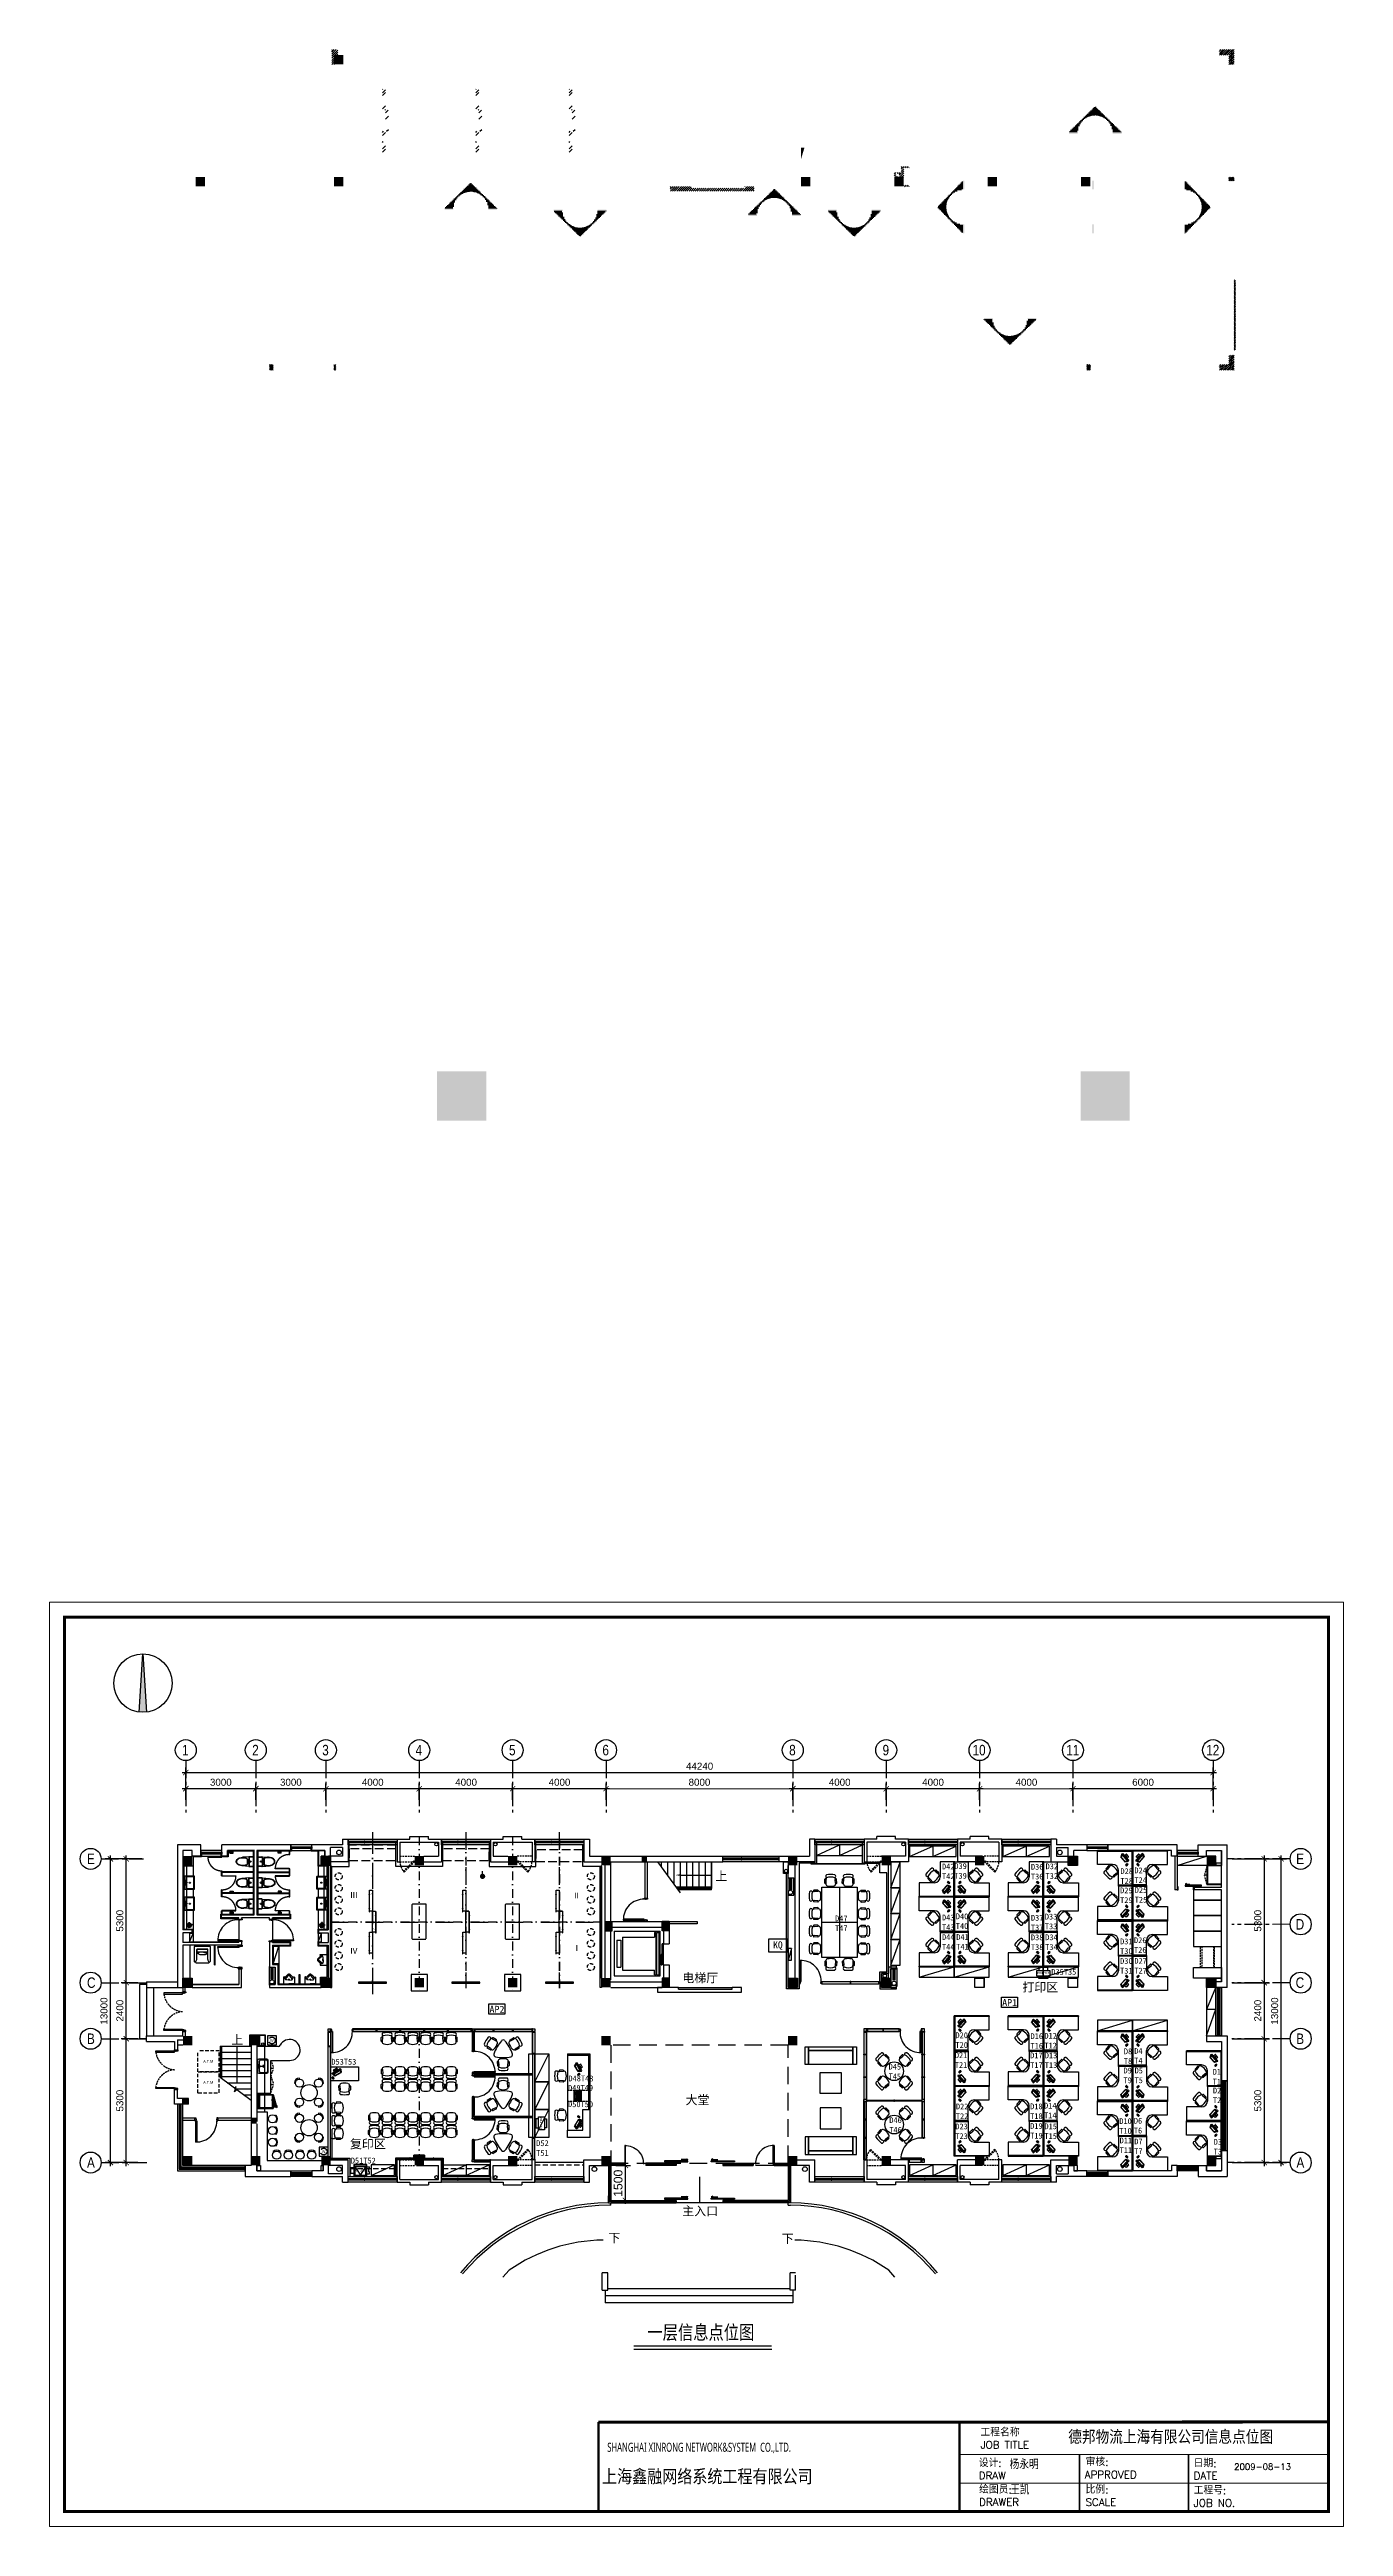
# Model space of a CAD drawing. Header units: millimetres. Extents: x 526420 to 928802, y 401925 to 509768.
# Drawn here: x 526420 to 581843, y 403742 to 509768 of the extents above; entities that cross this region are included whole.
import ezdxf
from ezdxf.enums import TextEntityAlignment as Align

# ---------------------------------------------------------------- set-up
doc = ezdxf.new("R2010")
doc.units = ezdxf.units.MM
doc.header["$LTSCALE"] = 3000
doc.header["$MEASUREMENT"] = 0
for name, pattern in [('CENTER', [2, 1.25, -0.25, 0.25, -0.25]), ('DASH', [0.35, 0.25, -0.1]), ('DASHDOT2', [0.5, 0.25, -0.125, 0, -0.125]), ('DASHED', [0.75, 0.5, -0.25]), ('DASHED2', [0.375, 0.25, -0.125]), ('HIDDEN', [0.375, 0.25, -0.125]), ('TRATTEGGIATA2', [0.375, 0.25, -0.125])]:
    doc.linetypes.add(name, pattern=pattern)
doc.layers.get('0').update_dxf_attribs({"linetype": 'CONTINUOUS'})
for name, color, linetype in [('4', 4, 'CONTINUOUS'), ('8', 8, 'CONTINUOUS'), ('A', 7, 'CONTINUOUS'), ('D-GJG', 7, 'CONTINUOUS'), ('D-WALL', 7, 'CONTINUOUS'), ('D-WINDOW', 7, 'CONTINUOUS'), ('F-FTEXT', 7, 'CONTINUOUS'), ('P-DOOR', 7, 'CONTINUOUS'), ('P-FURNI-A', 7, 'CONTINUOUS'), ('P-FURNI-I', 7, 'CONTINUOUS'), ('P-STAIR', 7, 'CONTINUOUS'), ('P-TEXT', 7, 'CONTINUOUS'), ('P-WALL', 7, 'CONTINUOUS'), ('P-WC', 7, 'CONTINUOUS'), ('W-WD', 7, 'CONTINUOUS'), ('环控', 3, 'CONTINUOUS'), ('监控点', 160, 'CONTINUOUS'), ('窗台线', 7, 'CONTINUOUS'), ('线槽走线', 6, 'CONTINUOUS'), ('高间隔', 7, 'CONTINUOUS')]:
    doc.layers.add(name, color=color, linetype=linetype)
doc.styles.add('Arial', font='ARIAL.TTF')
doc.styles.get("Standard").update_dxf_attribs({"font": 'romans.shx', "width": 0.65, "bigfont": 'hzfs1.shx'})
doc.styles.add('TITLE', font='ARIAL.TTF')
doc.styles.add('宋体', font='SimSun.ttf')

msp = doc.modelspace()

# ---------------------------------------------------------------- texts
at = {"color": 0, "style": 'Arial', "width": 0.8}
for s, p in [('1', (532100, 436750)), ('2', (535100, 436750)), ('3', (538100, 436750)), ('4', (542100, 436750)), ('5', (546100, 436750)), ('6', (550100, 436750)), ('8', (558100, 436750)), ('9', (562100, 436750)), ('10', (565955, 436750)), ('11', (569968, 436750)), ('12', (575963, 436750)), ('E', (528026, 432095)), ('E', (579816, 432095)), ('D', (579796, 429293)), ('C', (528026, 426795)), ('C', (579795, 426795)), ('B', (528026, 424395)), ('B', (579818, 424395)), ('A', (528026, 419095)), ('A', (579828, 419095))]:
    msp.add_text(s, height=450, dxfattribs=at).set_placement(p)
at = {"color": 0, "style": 'Arial'}
for s, p in [('44240', (553681, 436136)), ('3000', (533291, 435449)), ('3000', (536291, 435449)), ('4000', (539797, 435449)), ('4000', (543797, 435449)), ('4000', (547797, 435449)), ('8000', (553792, 435449)), ('4000', (559797, 435449)), ('4000', (563797, 435449)), ('4000', (567797, 435449)), ('6000', (572792, 435449))]:
    msp.add_text(s, height=300, dxfattribs=at).set_placement(p)
for s, p in [('5300', (529581, 429204)), ('5300', (578319, 429204)), ('13000', (528902, 425223)), ('2400', (529582, 425356)), ('2400', (578319, 425356)), ('13000', (579044, 425223)), ('5300', (529581, 421504)), ('5300', (578319, 421504))]:
    msp.add_text(s, height=300, rotation=90, dxfattribs=at).set_placement(p)
at = {"color": 0, "linetype": 'DASH'}
for s, height, style, p in [('PRINTER', 84, 'Arial', (568726, 427392)), ('A.T.M', 115.2, 'TITLE', (533004, 423591)), ('A.T.M', 115.2, 'TITLE', (533004, 422691))]:
    msp.add_text(s, height=height, dxfattribs=dict(at, style=style)).set_placement(p)
for s, height, rotation, style, p in [('FAX', 77.4, 90, 'TITLE', (549061, 422084)), ('PRINTER', 84, 90, 'Arial', (547519, 420734)), ('COPIER', 77.4, 180, 'TITLE', (539940, 419022))]:
    msp.add_text(s, height=height, rotation=rotation, dxfattribs=dict(at, style=style)).set_placement(p)
at = {"layer": '8', "color": 0, "style": '宋体', "width": 0.8}
msp.add_text('一层信息点位图', height=600, dxfattribs=at).set_placement((552027, 411751, -31883))
at = {"layer": 'A', "linetype": 'ByBlock', "lineweight": 0}
for s, height, p in [('工程名称', 322.2, (566294, 407605)), ('JOB TITLE', 322.2, (566294, 407074)), ('德邦物流上海有限公司信息点位图', 584.58, (570056, 407275)), ('上海鑫融网络系统工程有限公司', 644.45, (550084, 405540)), ('设计:', 322.2, (566221, 406293)), ('DRAW', 322.2, (566221, 405762)), ('杨永明', 359.3, (567545, 406205)), ('APPROVED', 322.2, (570760, 405801)), ('审核:', 322.2, (570795, 406333)), ('日期:', 322.2, (575425, 406284)), ('绘图员:', 322.2, (566236, 405157)), ('王凯', 389.3, (567571, 405109)), ('比例:', 322.2, (570795, 405153)), ('工程号:', 322.2, (575425, 405119)), ('DATE', 322.2, (575425, 405753)), ('DRAWER', 322.2, (566236, 404625)), ('SCALE', 322.2, (570795, 404621)), ('JOB NO.', 322.2, (575425, 404587))]:
    msp.add_text(s, height=height, dxfattribs=at).set_placement(p)
at = {"layer": 'A', "linetype": 'ByBlock', "lineweight": 0, "insert": (550311, 407326), "char_height": 386.672, "width": 20453.43, "attachment_point": 1}
msp.add_mtext('{\\fLucida Handwriting|b0|i0|c0|p66;SHANGHAI \\fLucida Handwriting|b0|i0|c134|p66;XINRONG\\fLucida Handwriting|b0|i0|c0|p66; NETWORK&SYSTEM  CO.,LTD.}', dxfattribs=at)
at = {"layer": 'P-FURNI-I', "color": 0, "style": 'Arial'}
for s, p in [('Ⅲ', (539280, 430650)), ('Ⅱ', (548814, 430623)), ('Ⅳ', (539279, 428254)), ('Ⅰ', (548833, 428372))]:
    msp.add_text(s, height=250, dxfattribs=at).set_placement(p)
at = {"layer": 'P-FURNI-I', "color": 0, "linetype": 'DASH', "style": 'TITLE'}
for p in [(535867, 424490), (538083, 419733)]:
    msp.add_text('W.', height=115.2, dxfattribs=at).set_placement(p)
at = {"layer": 'P-FURNI-I', "color": 7, "ltscale": 0.7, "insert": (564646, 432117), "char_height": 250, "width": 339.37, "attachment_point": 1}
msp.add_mtext('{\\fKaiTi_GB2312|b0|i0|c134|p49;\\W1.05;\\C0;D42\\PT42}', dxfattribs=at)
at = {"layer": 'P-FURNI-I', "color": 1, "ltscale": 0.7, "char_height": 250}
for s, insert, width, attachment_point in [('{\\fKaiTi_GB2312|b0|i0|c134|p49;\\W1.05;\\C3;D39\\PT39}', (565442, 431802), 339.37, 5), ('{\\fKaiTi_GB2312|b0|i0|c134|p49;\\W1.05;\\C3;D40\\PT40}', (565505, 429651), 528.81, 5), ('{\\fKaiTi_GB2312|b0|i0|c134|p49;\\W1.05;\\C3;D53T53}', (538491, 423760), 779.49, 1), ('{\\fKaiTi_GB2312|b0|i0|c134|p49;\\W1.05;\\C3;D17\\PT17}', (568422, 424032), 339.37, 1), ('{\\fKaiTi_GB2312|b0|i0|c134|p49;\\W1.05;\\C3;D9\\PT9}', (572420, 423384), 339.37, 1)]:
    msp.add_mtext(s, dxfattribs=dict(at, insert=insert, width=width, attachment_point=attachment_point))
at = {"layer": 'P-FURNI-I', "color": 6, "ltscale": 0.7, "attachment_point": 1}
for s, insert, char_height, width in [('{\\fKaiTi_GB2312|b0|i0|c134|p49;\\W1.05;\\C3;D36\\PT36}', (568455, 432106), 250, 280.11), ('{\\fKaiTi_GB2312|b0|i0|c134|p49;\\W1.05;\\C3;D32\\PT32}', (569081, 432125), 250, 339.37), ('{\\fKaiTi_GB2312|b0|i0|c134|p49;\\W1.05;\\C3;D28\\PT28}', (572290, 431917), 250, 339.37), ('{\\fKaiTi_GB2312|b0|i0|c134|p49;\\W1.05;\\C3;D24\\PT24}', (572885, 431951), 250, 339.37), ('{\\fKaiTi_GB2312|b0|i0|c134|p49;\\W1.05;\\C3;D29\\PT29}', (572274, 431094), 250, 339.37), ('{\\fKaiTi_GB2312|b0|i0|c134|p49;\\W1.05;\\C3;D25\\PT25}', (572900, 431113), 250, 472.17), ('{\\fKaiTi_GB2312|b0|i0|c134|p49;\\W1.05;\\C3;D47\\PT47}', (560067, 429896), 250, 489.22), ('{\\fKaiTi_GB2312|b0|i0|c134|p49;\\W1.05;\\C3;D43\\PT43}', (564646, 429934), 250, 339.37), ('{\\fKaiTi_GB2312|b0|i0|c134|p49;\\W1.05;\\C3;D37\\PT37}', (568455, 429923), 250, 339.37), ('{\\fKaiTi_GB2312|b0|i0|c134|p49;\\W1.05;\\C3;D33\\PT33}', (569050, 429973), 250, 339.37), ('{\\fKaiTi_GB2312|b0|i0|c134|p49;\\W1.05;\\C3;D44\\PT44}', (564646, 429095), 250, 339.37), ('{\\fKaiTi_GB2312|b0|i0|c134|p49;\\W1.05;\\C3;D41\\PT41}', (565257, 429098), 250, 339.37), ('{\\fKaiTi_GB2312|b0|i0|c134|p49;\\W1.05;\\C3;D38\\PT38}', (568455, 429084), 250, 339.37), ('{\\fKaiTi_GB2312|b0|i0|c134|p49;\\W1.05;\\C3;D34\\PT34}', (569065, 429088), 250, 339.37), ('{\\fKaiTi_GB2312|b0|i0|c134|p49;\\W1.05;\\C3;D31\\PT30}', (572274, 428911), 250, 339.37), ('{\\fKaiTi_GB2312|b0|i0|c134|p49;\\W1.05;\\C3;D26\\PT26}', (572869, 428961), 250, 339.37), ('{\\fKaiTi_GB2312|b0|i0|c134|p49;\\W1.05;\\C3;D35T35}', (569328, 427606), 250, 779.49), ('{\\fKaiTi_GB2312|b0|i0|c134|p49;\\W1.05;\\C3;D30\\PT31}', (572274, 428072), 250, 339.37), ('{\\fKaiTi_GB2312|b0|i0|c134|p49;\\W1.05;\\C3;D27\\PT27}', (572885, 428076), 250, 339.37), ('{\\fSimHei|b0|i0|c134|p2;\\W1.05;AP1}', (567223, 426318), 300, 434.34), ('{\\fSimHei|b0|i0|c134|p2;\\W1.05;AP2}', (545264, 426029), 300, 643.12), ('{\\fKaiTi_GB2312|b0|i0|c134|p49;\\W1.05;\\C3;D20\\PT20}', (565222, 424894), 250, 339.37), ('{\\fKaiTi_GB2312|b0|i0|c134|p49;\\W1.05;\\C3;D16\\PT16}', (568438, 424855), 250, 339.37), ('{\\fKaiTi_GB2312|b0|i0|c134|p49;\\W1.05;\\C3;D12\\PT12}', (569033, 424871), 250, 339.37), ('{\\fKaiTi_GB2312|b0|i0|c134|p49;\\W1.05;\\C3;D8\\PT8}', (572436, 424206), 250, 339.37), ('{\\fKaiTi_GB2312|b0|i0|c134|p49;\\W1.05;\\C3;D4\\PT4}', (572879, 424222), 250, 339.37), ('{\\fKaiTi_GB2312|b0|i0|c134|p49;\\W1.05;\\C3;D48T48}', (548645, 423045), 250, 779.49), ('{\\fKaiTi_GB2312|b0|i0|c134|p49;\\W1.05;\\C3;D45\\PT45}', (562359, 423550), 250, 505.41), ('{\\fKaiTi_GB2312|b0|i0|c134|p49;\\W1.05;\\C3;D21\\PT21}', (565197, 424040), 250, 596.97), ('{\\fKaiTi_GB2312|b0|i0|c134|p49;\\W1.05;\\C3;D13\\PT13}', (569048, 424032), 250, 339.37), ('{\\fKaiTi_GB2312|b0|i0|c134|p49;\\W1.05;\\C3;D5\\PT5}', (572895, 423384), 250, 339.37), ('{\\fKaiTi_GB2312|b0|i0|c134|p49;\\W1.05;\\C3;D1\\PT1}', (576240, 423327), 250, 339.37), ('{\\fKaiTi_GB2312|b0|i0|c134|p49;\\W1.05;\\C3;D49T49}', (548630, 422645), 250, 779.49), ('{\\fKaiTi_GB2312|b0|i0|c134|p49;\\W1.05;\\C3;D2\\PT2}', (576250, 422529), 250, 339.37), ('{\\fKaiTi_GB2312|b0|i0|c134|p49;\\W1.05;\\C3;D50T50}', (548630, 421941), 250, 779.49), ('{\\fKaiTi_GB2312|b0|i0|c134|p49;\\W1.05;\\C3;D46\\PT46}', (562389, 421262), 250, 339.37), ('{\\fKaiTi_GB2312|b0|i0|c134|p49;\\W1.05;\\C3;D23\\PT23}', (565216, 420991), 250, 339.37), ('{\\fKaiTi_GB2312|b0|i0|c134|p49;\\W1.05;\\C3;D22\\PT22}', (565241, 421846), 250, 339.37), ('{\\fKaiTi_GB2312|b0|i0|c134|p49;\\W1.05;\\C3;D18\\PT18}', (568422, 421849), 250, 339.37), ('{\\fKaiTi_GB2312|b0|i0|c134|p49;\\W1.05;\\C3;D19\\PT19}', (568422, 421011), 250, 339.37), ('{\\fKaiTi_GB2312|b0|i0|c134|p49;\\W1.05;\\C3;D14\\PT14}', (569017, 421881), 250, 339.37), ('{\\fKaiTi_GB2312|b0|i0|c134|p49;\\W1.05;\\C3;D15\\PT15}', (569033, 420995), 250, 339.37), ('{\\fKaiTi_GB2312|b0|i0|c134|p49;\\W1.05;\\C3;D10\\PT10}', (572238, 421216), 250, 339.37), ('{\\fKaiTi_GB2312|b0|i0|c134|p49;\\W1.05;\\C3;D6\\PT6}', (572863, 421232), 250, 339.37), ('{\\fKaiTi_GB2312|b0|i0|c134|p49;\\W1.05;\\C3;D52\\PT51}', (547264, 420274), 250, 339.37), ('{\\fKaiTi_GB2312|b0|i0|c134|p49;\\W1.05;\\C3;D11\\PT11}', (572253, 420392), 250, 339.37), ('{\\fKaiTi_GB2312|b0|i0|c134|p49;\\W1.05;\\C3;D7\\PT7}', (572879, 420346), 250, 339.37), ('{\\fKaiTi_GB2312|b0|i0|c134|p49;\\W1.05;\\C3;D3\\PT3}', (576282, 420330), 250, 339.37), ('{\\fKaiTi_GB2312|b0|i0|c134|p49;\\W1.05;\\C3;D51T52}', (539325, 419529), 250, 779.49)]:
    msp.add_mtext(s, dxfattribs=dict(at, insert=insert, char_height=char_height, width=width))
at = {"layer": 'P-TEXT', "color": 0, "style": 'Arial'}
msp.add_text('上', height=375, dxfattribs=at).set_placement((555454, 431394), align=Align.RIGHT)
for s, p in [('电梯厅', (553525, 427034)), ('打印区', (568088, 426639)), ('上', (534205, 424384)), ('大堂', (553662, 421810)), ('复印区', (539287, 419925)), ('主入口', (553520, 417052)), ('下', (550354, 415909)), ('下', (557784, 415870))]:
    msp.add_text(s, height=375, dxfattribs=at).set_placement(p)
msp.add_text('1500', height=375, rotation=90, dxfattribs=at).set_placement((550959, 417850))

# ---------------------------------------------------------------- blocks, each defined once
blk = doc.blocks.new('A$C112525F2')
at = {"color": 8}
for p, q in [((239, 107), (384, 107)), ((239, 105), (384, 105)), ((239, 101), (384, 101)), ((239, 91), (384, 91)), ((239, 71), (384, 71)), ((239, 63), (384, 62)), ((239, 58), (384, 58)), ((239, 56), (384, 56))]:
    blk.add_line(p, q, dxfattribs=at)
at = {"color": 1}
for points in [[(0, 107), (0, 63), (16, 63), (16, 107)], [(20, 330), (20, 0), (447, 0), (447, 330)], [(36, 314), (36, 18), (432, 18), (433, 314)], [(449, 107), (449, 62), (465, 62), (465, 107)]]:
    blk.add_lwpolyline(points, close=True, dxfattribs=at)
at = {"color": 8}
for points in [[(36, 163), (433, 163), (406, 145), (66, 145)], [(69, 294), (69, 284), (77, 284), (77, 294)], [(69, 271), (69, 242), (79, 242), (79, 271)], [(69, 135), (69, 69), (214, 69), (214, 135)], [(76, 127), (76, 76), (206, 76), (206, 127)], [(89, 294), (89, 284), (97, 284), (97, 294)], [(89, 278), (89, 268), (97, 268), (97, 278)], [(89, 260), (89, 250), (97, 250), (97, 260)], [(89, 240), (89, 230), (97, 230), (97, 240)], [(89, 222), (89, 212), (97, 212), (97, 222)], [(89, 202), (89, 192), (97, 192), (97, 202)], [(89, 183), (89, 173), (97, 173), (97, 183)], [(117, 294), (117, 284), (125, 284), (125, 294)], [(117, 278), (117, 268), (125, 268), (125, 278)], [(117, 260), (117, 250), (125, 250), (125, 260)], [(117, 240), (117, 230), (125, 230), (125, 240)], [(117, 222), (117, 212), (125, 212), (125, 222)], [(117, 202), (117, 192), (125, 192), (125, 202)], [(117, 183), (117, 173), (125, 173), (125, 183)], [(148, 294), (148, 284), (156, 284), (156, 294)], [(148, 278), (148, 268), (156, 268), (156, 278)], [(148, 260), (148, 250), (156, 250), (156, 260)], [(148, 240), (148, 230), (156, 230), (156, 240)], [(148, 222), (148, 212), (156, 212), (156, 222)], [(148, 202), (148, 192), (156, 192), (156, 202)], [(148, 183), (148, 173), (156, 173), (156, 183)], [(173, 294), (173, 284), (181, 284), (181, 294)], [(173, 278), (173, 268), (181, 268), (181, 278)], [(173, 260), (173, 250), (181, 250), (181, 260)], [(173, 240), (173, 230), (181, 230), (181, 240)], [(173, 222), (173, 212), (181, 212), (181, 222)], [(173, 202), (173, 192), (181, 192), (181, 202)], [(173, 183), (173, 173), (181, 173), (181, 183)], [(214, 294), (214, 288), (408, 288), (408, 294)], [(232, 248), (232, 196), (396, 196), (396, 248)], [(238, 109), (384, 109), (384, 55), (238, 55)]]:
    blk.add_lwpolyline(points, close=True, dxfattribs=at)
for points in [[(220, 82), (220, 76), (238, 76)], [(238, 82), (220, 82)], [(384, 76), (402, 76), (402, 83), (384, 83)]]:
    blk.add_lwpolyline(points, dxfattribs=at)
for centre in [(223, 79), (401, 79)]:
    blk.add_circle(centre, 8.19, dxfattribs=at)
for centre, start, end in [((-238, 145), 335.9789, 359.9074), ((709, 145), 180.07289, 204.00139)]:
    blk.add_arc(centre, 304, start, end, dxfattribs=at)
blk = doc.blocks.new('日期')
at = {"layer": 'A', "linetype": 'ByBlock', "lineweight": 0}
blk.add_text('2009-08-13', height=268.1, dxfattribs=at).set_placement((577160, 406164))
blk = doc.blocks.new('考勤')
at = {"layer": '环控', "color": 4, "ltscale": 0.7}
blk.add_lwpolyline([(556136, 500117), (556938, 500117), (556938, 499553), (556136, 499553)], close=True, dxfattribs=at)
at = {"layer": '监控点', "color": 1, "ltscale": 0.7, "insert": (556324, 500009), "char_height": 300, "width": 1924.91, "attachment_point": 1, "style": 'Arial'}
blk.add_mtext('\\pt900;{\\fSimSun|b0|i0|c134|p2;\\C4;KQ}', dxfattribs=at)

# ---------------------------------------------------------------- hatches: boundary and pattern name
at = {"layer": 'D-WALL', "ltscale": 100}
h = msp.add_hatch(dxfattribs=at)
h.set_pattern_fill('ANSI31', color=8, scale=500, style=0)
h.set_pattern_definition([(45, (538505.02, 509128.115), (-44.194, 44.194), [])])
h.paths.add_polyline_path([(538765, 509768), (538505, 509768), (538505, 509128), (538605, 509128), (538605, 509528), (538765, 509528)])
h = msp.add_hatch(dxfattribs=at)
h.set_pattern_fill('ANSI31', color=8, scale=500, style=0)
h.set_pattern_definition([(45, (538505.02, 509128.115), (-44.194, 44.194), [])])
h.paths.add_polyline_path([(538765, 509768), (538505, 509768), (538505, 509128), (538605, 509128), (538605, 509528), (538765, 509528)])
for color, points in [(8, [(539005, 509528), (538605, 509528), (538605, 509128), (539005, 509128)]), (8, [(539005, 509528), (538605, 509528), (538605, 509128), (539005, 509128)]), (8, [(539005, 509528), (538605, 509528), (538605, 509128), (539005, 509128)]), (8, [(533085, 504308), (532685, 504308), (532685, 503908), (533085, 503908)]), (8, [(539005, 504308), (538605, 504308), (538605, 503908), (539005, 503908)]), (8, [(539005, 504308), (538605, 504308), (538605, 503908), (539005, 503908)]), (8, [(539005, 504308), (538605, 504308), (538605, 503908), (539005, 503908)]), (8, [(559005, 504308), (558605, 504308), (558605, 503908), (559005, 503908)]), (8, [(563005, 504308), (562605, 504308), (562605, 503908), (563005, 503908)]), (8, [(567005, 504308), (566605, 504308), (566605, 503908), (567005, 503908)]), (8, [(567005, 504308), (566605, 504308), (566605, 503908), (567005, 503908)]), (8, [(571005, 504308), (570605, 504308), (570605, 503908), (571005, 503908)]), (7, [(543017, 463921), (545129, 463921), (545129, 466033), (543017, 466033)]), (7, [(570579, 463921), (572691, 463921), (572691, 466033), (570579, 466033)])]:
    msp.add_hatch(color=color, dxfattribs=at).paths.add_polyline_path(points)
at = {"layer": 'D-WALL', "ltscale": 0.7}
h = msp.add_hatch(dxfattribs=at)
h.set_pattern_fill('ANSI31', color=8, scale=450, style=0)
h.set_pattern_definition([(45, (576525.02, 509128.115), (-39.7748, 39.7748), [])])
h.paths.add_polyline_path([(577165, 509768), (576525, 509768), (576525, 509528), (576925, 509528), (576925, 509128), (577165, 509128)])
msp.add_hatch(color=1, dxfattribs=at).paths.add_polyline_path([(558755, 505568), (558605, 505568), (558605, 505068)])
at = {"layer": 'D-WALL', "ltscale": 100}
h = msp.add_hatch(dxfattribs=at)
h.set_pattern_fill('ANSI31', color=1, scale=500, style=0)
h.set_pattern_definition([(45, (562605.02, 503908.115), (-44.194, 44.194), [])])
h.paths.add_polyline_path([(563005, 504708), (563245, 504708), (563245, 504768), (562897, 504768), (562897, 504508), (562605, 504508), (562605, 504308), (563005, 504308)])
h.paths.add_polyline_path([(562820, 504403, -1), (562670, 504403, -1)], flags=16)
h.paths.add_polyline_path([(563245, 503968), (563005, 503968), (563005, 503908), (563245, 503908)])
at = {"layer": 'D-WALL', "ltscale": 0.7}
h = msp.add_hatch(dxfattribs=at)
h.set_pattern_fill('ANSI31', color=8, scale=300, style=0)
h.set_pattern_definition([(45, (576925.018, 504148.115), (-26.5165, 26.5165), [])])
h.paths.add_polyline_path([(577165, 504308), (576925, 504308), (576925, 504148), (577165, 504148)])
h = msp.add_hatch(dxfattribs=at)
h.set_pattern_fill('ANSI31', color=8, scale=300, style=0)
h.set_pattern_definition([(45, (577165.018, 496908.615), (-26.5165, 26.5165), [])])
h.paths.add_polyline_path([(577215, 499909), (577165, 499909), (577165, 496909), (577215, 496909)])
h = msp.add_hatch(dxfattribs=at)
h.set_pattern_fill('ANSI31', color=8, scale=300, style=0)
h.set_pattern_definition([(45, (-96090.268, 0), (-26.5165043, 26.5165043), [])])
h.paths.add_polyline_path([(536005, 496288), (535845, 496288), (535845, 496048), (536005, 496048)])
h = msp.add_hatch(dxfattribs=at)
h.set_pattern_fill('ANSI31', color=8, scale=300, style=0)
h.set_pattern_definition([(45, (538605.018, 496048.115), (-26.5165, 26.5165), [])])
h.paths.add_polyline_path([(538685, 496288), (538605, 496288), (538605, 496048), (538685, 496048)])
h = msp.add_hatch(dxfattribs=at)
h.set_pattern_fill('ANSI31', color=8, scale=300, style=0)
h.set_pattern_definition([(45, (570845.018, 496048.115), (-26.5165, 26.5165), [])])
h.paths.add_polyline_path([(571005, 496288), (570845, 496288), (570845, 496048), (571005, 496048)])
h = msp.add_hatch(dxfattribs=at)
h.set_pattern_fill('ANSI31', color=8, scale=450, style=0)
h.set_pattern_definition([(45, (576525.02, 496048.115), (-39.7748, 39.7748), [])])
h.paths.add_polyline_path([(577165, 496688), (576925, 496688), (576925, 496288), (576525, 496288), (576525, 496048), (577165, 496048)])
at = {"layer": 'P-FURNI-A', "ltscale": 100}
h = msp.add_hatch(dxfattribs=at)
h.set_pattern_fill('ANSI31', color=8, scale=500, style=0)
h.set_pattern_definition([(45, (538505.02, 509128.115), (-44.194, 44.194), [])])
h.paths.add_polyline_path([(538765, 509768), (538505, 509768), (538505, 509128), (538605, 509128), (538605, 509528), (538765, 509528)])
h = msp.add_hatch(dxfattribs=at)
h.set_pattern_fill('ANSI31', color=8, scale=500, style=0)
h.set_pattern_definition([(45, (538505.02, 509128.115), (-44.194, 44.194), [])])
h.paths.add_polyline_path([(538765, 509768), (538505, 509768), (538505, 509128), (538605, 509128), (538605, 509528), (538765, 509528)])
at = {"layer": 'P-FURNI-I'}
h = msp.add_hatch(dxfattribs=at)
h.set_pattern_fill('AR-RROOF', color=8, scale=600, angle=45, style=0)
h.set_pattern_definition([(45, (540675, 505370.24), (509.12, 1357.65), [9000, -1200, 3000, -600]), (45, (541027.16, 506146.65), (-988.54, 140), [1800, -198, 3600, -450]), (45, (540526.53, 505943), (1921.916, 2490.43), [4800, -840, 2400, -600])])
h.paths.add_polyline_path([(540805, 508068), (540675, 508068), (540675, 507168), (540805, 507168)])
h.paths.add_polyline_path([(540935, 507168), (540805, 507168), (540805, 506268), (540935, 506268)])
h.paths.add_polyline_path([(540805, 506270), (540675, 506270), (540675, 505370), (540805, 505370)])
h = msp.add_hatch(dxfattribs=at)
h.set_pattern_fill('AR-RROOF', color=8, scale=600, angle=45, style=0)
h.set_pattern_definition([(45, (544675, 505370.24), (509.12, 1357.65), [9000, -1200, 3000, -600]), (45, (545027.16, 506146.65), (-988.54, 140), [1800, -198, 3600, -450]), (45, (544526.53, 505943), (1921.916, 2490.43), [4800, -840, 2400, -600])])
h.paths.add_polyline_path([(544805, 508068), (544675, 508068), (544675, 507168), (544805, 507168)])
h.paths.add_polyline_path([(544935, 507168), (544805, 507168), (544805, 506268), (544935, 506268)])
h.paths.add_polyline_path([(544805, 506270), (544675, 506270), (544675, 505370), (544805, 505370)])
h = msp.add_hatch(dxfattribs=at)
h.set_pattern_fill('AR-RROOF', color=8, scale=600, angle=45, style=0)
h.set_pattern_definition([(45, (548675, 505370.24), (509.12, 1357.65), [9000, -1200, 3000, -600]), (45, (549027.16, 506146.65), (-988.54, 140), [1800, -198, 3600, -450]), (45, (548526.53, 505943), (1921.916, 2490.43), [4800, -840, 2400, -600])])
h.paths.add_polyline_path([(548805, 508068), (548675, 508068), (548675, 507168), (548805, 507168)])
h.paths.add_polyline_path([(548935, 507168), (548805, 507168), (548805, 506268), (548935, 506268)])
h.paths.add_polyline_path([(548805, 506270), (548675, 506270), (548675, 505370), (548805, 505370)])
at = {"layer": 'P-FURNI-I', "ltscale": 0.7}
h = msp.add_hatch(dxfattribs=at)
h.set_pattern_fill('ANSI31', color=8, scale=500, style=0)
h.set_pattern_definition([(45, (-96090.27, 0), (-44.194174, 44.194174), [])])
h.paths.add_polyline_path([(556605, 503708), (556605, 503908), (556205, 503908), (556205, 503828), (553905, 503828), (553905, 503908), (553505, 503908), (553205, 503908), (553005, 503908), (553005, 503708)])
at = {"layer": 'P-TEXT'}
h = msp.add_hatch(dxfattribs=at)
h.set_pattern_fill('ANSI31', color=8, scale=15, angle=45, style=0)
h.set_pattern_definition([(90, (570087.77, 506232.004), (-47.625, 8e-15), [])])
h.paths.add_polyline_path([(571962, 506232), (572338, 506232), (571213, 507327), (570088, 506232), (570463, 506232, -0.9607689)])
h = msp.add_hatch(color=1, dxfattribs=at)
h.paths.add_polyline_path([(570088, 506232), (570088, 506172), (570463, 506172, -0.010003), (570463, 506202, -0.010003), (570463, 506232)])
h.paths.add_polyline_path([(572338, 506172), (572338, 506232), (571962, 506232, -0.010003), (571963, 506202, -0.010003), (571962, 506172)])
h = msp.add_hatch(dxfattribs=at)
h.set_pattern_fill('ANSI31', color=8, scale=15, angle=45, style=0)
h.set_pattern_definition([(90, (543343.484, 502966.89), (-47.625, 8e-15), [])])
h.paths.add_polyline_path([(545218, 502967), (545593, 502967), (544468, 504062), (543343, 502967), (543719, 502967, -0.9607689)])
h = msp.add_hatch(dxfattribs=at)
h.set_pattern_fill('ANSI31', color=8, scale=15, angle=45, style=0)
h.set_pattern_definition([(90, (556346.08, 502706.943), (-47.625, 8e-15), [])])
h.paths.add_polyline_path([(558220, 502707), (558596, 502707), (557471, 503802), (556346, 502707), (556722, 502707, -0.9607689)])
h = msp.add_hatch(dxfattribs=at)
h.set_pattern_fill('ANSI31', color=8, scale=15, angle=-45, style=0)
h.set_pattern_definition([(180, (565545.394, 504154.306), (-2e-14, 47.625), [])])
h.paths.add_polyline_path([(565545, 502280), (565545, 501904), (564450, 503029), (565545, 504154), (565545, 503779, 0.9607689)])
h = msp.add_hatch(color=1, dxfattribs=at)
h.paths.add_polyline_path([(565545, 504154), (565605, 504154), (565605, 503779, 0.010003), (565575, 503779, 0.010003), (565545, 503779)])
h.paths.add_polyline_path([(565605, 501904), (565545, 501904), (565545, 502280, 0.010003), (565575, 502279, 0.010003), (565605, 502280)])
h = msp.add_hatch(color=1, dxfattribs=at)
h.paths.add_polyline_path([(571144, 504154), (571084, 504154), (571084, 503779, -0.010003), (571114, 503779, -0.010003), (571144, 503779)])
h.paths.add_polyline_path([(571084, 501904), (571144, 501904), (571144, 502280, -0.010003), (571114, 502279, -0.010003), (571084, 502280)])
h = msp.add_hatch(dxfattribs=at)
h.set_pattern_fill('ANSI31', color=8, scale=15, angle=-45, style=0)
h.set_pattern_definition([(360, (575054.484, 504154.306), (2e-14, 47.625), [])])
h.paths.add_polyline_path([(575054, 502280), (575054, 501904), (576149, 503029), (575054, 504154), (575054, 503779, -0.9607689)])
h = msp.add_hatch(color=1, dxfattribs=at)
h.paths.add_polyline_path([(543343, 502967), (543343, 502907), (543719, 502907, -0.010003), (543718, 502937, -0.010003), (543719, 502967)])
h.paths.add_polyline_path([(545593, 502907), (545593, 502967), (545218, 502967, -0.010003), (545218, 502937, -0.010003), (545218, 502907)])
h = msp.add_hatch(color=1, dxfattribs=at)
h.paths.add_polyline_path([(548018, 502857), (548018, 502917), (548393, 502917, 0.010003), (548393, 502887, 0.010003), (548393, 502857)])
h.paths.add_polyline_path([(550268, 502917), (550268, 502857), (549892, 502857, 0.010003), (549893, 502887, 0.010003), (549892, 502917)])
h = msp.add_hatch(dxfattribs=at)
h.set_pattern_fill('ANSI31', color=8, scale=15, angle=45, style=0)
h.set_pattern_definition([(270, (548017.63, 502856.62), (-47.625, -8e-15), [])])
h.paths.add_polyline_path([(549892, 502857), (550268, 502857), (549143, 501762), (548018, 502857), (548393, 502857, 0.9607689)])
h = msp.add_hatch(color=1, dxfattribs=at)
h.paths.add_polyline_path([(556346, 502707), (556346, 502647), (556722, 502647, -0.010003), (556721, 502677, -0.010003), (556722, 502707)])
h.paths.add_polyline_path([(558596, 502647), (558596, 502707), (558220, 502707, -0.010003), (558221, 502677, -0.010003), (558220, 502647)])
h = msp.add_hatch(color=1, dxfattribs=at)
h.paths.add_polyline_path([(559764, 502857), (559764, 502917), (560140, 502917, 0.010003), (560139, 502887, 0.010003), (560140, 502857)])
h.paths.add_polyline_path([(562014, 502917), (562014, 502857), (561639, 502857, 0.010003), (561639, 502887, 0.010003), (561639, 502917)])
h = msp.add_hatch(dxfattribs=at)
h.set_pattern_fill('ANSI31', color=8, scale=15, angle=45, style=0)
h.set_pattern_definition([(270, (559764.117, 502856.62), (-47.625, -8e-15), [])])
h.paths.add_polyline_path([(561639, 502857), (562014, 502857), (560889, 501762), (559764, 502857), (560140, 502857, 0.9607689)])
h = msp.add_hatch(color=1, dxfattribs=at)
h.paths.add_polyline_path([(568692, 498223), (568692, 498283), (568316, 498283, -0.010003), (568317, 498253, -0.010003), (568316, 498223)])
h.paths.add_polyline_path([(566442, 498283), (566442, 498223), (566817, 498223, -0.010003), (566817, 498253, -0.010003), (566817, 498283)])
h = msp.add_hatch(dxfattribs=at)
h.set_pattern_fill('ANSI31', color=8, scale=15, angle=225, style=0)
h.set_pattern_definition([(270, (568691.834, 498222.65), (47.625, -1e-14), [])])
h.paths.add_polyline_path([(566817, 498223), (566442, 498223), (567567, 497128), (568692, 498223), (568316, 498223, -0.9607689)])

# ---------------------------------------------------------------- linework, layer by layer
at = {"color": 0, "ltscale": 0.7}
for p, q in [((532106, 436010), (576406, 436010)), ((532256, 435548), (532256, 436235)), ((576256, 435548), (576256, 436235)), ((535406, 435323), (532106, 435323)), ((532256, 434848), (532256, 435548)), ((538406, 435323), (535106, 435323)), ((535256, 434848), (535256, 435548)), ((535256, 434848), (535256, 435548)), ((542406, 435323), (538106, 435323)), ((538256, 434848), (538256, 435548)), ((538256, 434848), (538256, 435548)), ((546406, 435323), (542106, 435323)), ((542256, 434848), (542256, 435548)), ((542256, 434848), (542256, 435548)), ((550406, 435323), (546106, 435323)), ((546256, 434848), (546256, 435548)), ((546256, 434848), (546256, 435548)), ((550256, 434848), (550256, 435548)), ((562406, 435323), (558106, 435323)), ((558256, 434848), (558256, 435548)), ((566406, 435323), (562106, 435323)), ((562256, 434848), (562256, 435548)), ((562256, 434848), (562256, 435548)), ((566256, 434848), (566256, 435548)), ((576406, 435323), (570106, 435323)), ((570256, 434848), (570256, 435548)), ((576256, 434848), (576256, 435548)), ((530198, 432319), (528803, 432319)), ((529028, 419169), (529028, 432469)), ((530367, 432320), (529482, 432320)), ((529707, 426869), (529707, 432470)), ((577081, 432319), (578670, 432319)), ((577081, 432319), (579395, 432319)), ((578445, 432469), (578445, 426869)), ((579170, 419169), (579170, 432469)), ((560256, 431101), (560256, 428101)), ((550216, 429239), (550216, 429639)), ((550216, 429639), (550516, 429639)), ((550516, 429239), (550516, 429639)), ((552956, 429639), (552656, 429639)), ((552656, 429239), (552656, 429639)), ((552956, 429239), (552956, 429639)), ((561006, 429601), (559506, 429601)), ((550216, 429239), (550516, 429239)), ((552956, 429239), (552656, 429239)), ((552716, 428679), (552666, 428679)), ((552666, 427779), (552666, 428679)), ((552716, 427779), (552716, 428679)), ((552656, 428229), (552616, 428229)), ((552616, 427779), (552616, 428229)), ((552616, 427779), (552666, 427779)), ((552656, 428229), (552716, 428229)), ((530198, 427019), (529482, 427019)), ((530198, 427019), (529482, 427019)), ((529707, 424469), (529707, 427169)), ((552956, 427219), (552656, 427219)), ((552656, 427219), (552656, 426819)), ((552956, 426819), (552656, 426819)), ((552956, 427219), (552956, 426819)), ((577081, 427019), (578670, 427019)), ((577081, 427019), (578670, 427019)), ((578445, 427169), (578445, 424469)), ((530198, 424619), (529482, 424619)), ((530198, 424619), (529482, 424619)), ((529707, 419169), (529707, 424769)), ((577081, 424619), (578670, 424619)), ((577081, 424619), (578670, 424619)), ((578445, 424769), (578445, 419169)), ((530198, 419319), (528803, 419319)), ((530198, 419319), (529482, 419319)), ((577081, 419319), (578670, 419319)), ((577081, 419319), (579395, 419319))]:
    msp.add_line(p, q, dxfattribs=at)
at = {"color": 0, "linetype": 'CENTER', "ltscale": 0.2}
for p, q in [((532256, 436523), (532256, 434299)), ((535256, 436523), (535256, 434299)), ((538256, 436523), (538256, 434299)), ((542256, 436523), (542256, 434299)), ((546256, 436523), (546256, 434299)), ((550256, 436523), (550256, 434299)), ((558256, 436523), (558256, 434299)), ((562256, 436523), (562256, 434299)), ((566256, 436523), (566256, 434299)), ((570256, 436523), (570256, 434299)), ((576256, 436523), (576256, 434299)), ((528631, 432319), (530447, 432319)), ((579558, 432319), (576856, 432319)), ((579558, 429517), (577063, 429515)), ((528632, 427019), (530592, 427019)), ((579558, 427019), (577062, 427019)), ((528632, 424619), (530592, 424619)), ((579558, 424619), (577062, 424619)), ((528632, 419319), (530592, 419319)), ((579558, 419319), (576856, 419319))]:
    msp.add_line(p, q, dxfattribs=at)
at = {"color": 0, "lineweight": 5, "ltscale": 0.7}
for p, q in [((558406, 435323), (550106, 435323)), ((570406, 435323), (566106, 435323))]:
    msp.add_line(p, q, dxfattribs=at)
at = {"color": 0, "lineweight": 13, "ltscale": 0.7}
for p, q in [((550256, 434848), (550256, 435548)), ((558256, 434848), (558256, 435548)), ((566256, 434848), (566256, 435548)), ((570256, 434848), (570256, 435548))]:
    msp.add_line(p, q, dxfattribs=at)
at = {"color": 0}
for p, q in [((534873, 432327), (534873, 432350)), ((534873, 432054), (534873, 432077)), ((534884, 432322), (534884, 432083)), ((534884, 432295), (534912, 432295)), ((534884, 432275), (534897, 432275)), ((534884, 432265), (534897, 432265)), ((534884, 432140), (534897, 432140)), ((534884, 432130), (534897, 432130)), ((534884, 432110), (534912, 432110)), ((534897, 432275), (534897, 432130)), ((534897, 432270), (534912, 432270)), ((534897, 432135), (534912, 432135)), ((535609, 432295), (535580, 432295)), ((535596, 432270), (535580, 432270)), ((535596, 432135), (535580, 432135)), ((535609, 432110), (535580, 432110)), ((535596, 432275), (535596, 432130)), ((535609, 432275), (535596, 432275)), ((535609, 432265), (535596, 432265)), ((535609, 432140), (535596, 432140)), ((535609, 432130), (535596, 432130)), ((535609, 432322), (535609, 432083)), ((535619, 432327), (535619, 432350)), ((535619, 432054), (535619, 432077)), ((534873, 431447), (534873, 431424)), ((534873, 431174), (534873, 431151)), ((534873, 430543), (534873, 430520)), ((534884, 431179), (534884, 431418)), ((534884, 431391), (534912, 431391)), ((534884, 431371), (534897, 431371)), ((534884, 431361), (534897, 431361)), ((534884, 431236), (534897, 431236)), ((534884, 431226), (534897, 431226)), ((534884, 431206), (534912, 431206)), ((534884, 430275), (534884, 430514)), ((534884, 430488), (534912, 430488)), ((534884, 430468), (534897, 430468)), ((534897, 431226), (534897, 431371)), ((534897, 431366), (534912, 431366)), ((534897, 431231), (534912, 431231)), ((534897, 430322), (534897, 430468)), ((535609, 431391), (535580, 431391)), ((535596, 431366), (535580, 431366)), ((535596, 431231), (535580, 431231)), ((535609, 431206), (535580, 431206)), ((535609, 430488), (535580, 430488)), ((535596, 431226), (535596, 431371)), ((535609, 431371), (535596, 431371)), ((535609, 431361), (535596, 431361)), ((535609, 431236), (535596, 431236)), ((535609, 431226), (535596, 431226)), ((535596, 430322), (535596, 430468)), ((535609, 430468), (535596, 430468)), ((535609, 431179), (535609, 431418)), ((535609, 430275), (535609, 430514)), ((535619, 431447), (535619, 431424)), ((535619, 431174), (535619, 431151)), ((535619, 430543), (535619, 430520)), ((534873, 430270), (534873, 430248)), ((534884, 430458), (534897, 430458)), ((534884, 430332), (534897, 430332)), ((534884, 430322), (534897, 430322)), ((534884, 430302), (534912, 430302)), ((534897, 430463), (534912, 430463)), ((534897, 430327), (534912, 430327)), ((535596, 430463), (535580, 430463)), ((535596, 430327), (535580, 430327)), ((535609, 430302), (535580, 430302)), ((535609, 430458), (535596, 430458)), ((535609, 430332), (535596, 430332)), ((535609, 430322), (535596, 430322)), ((535619, 430270), (535619, 430248)), ((550606, 429219), (550606, 427309)), ((550606, 429219), (552576, 429219)), ((550719, 428844), (550719, 427684)), ((550719, 428844), (550888, 428844)), ((550888, 428844), (550888, 427684)), ((550956, 428969), (550956, 427559)), ((550956, 428969), (552334, 428969)), ((552334, 429169), (552406, 429169)), ((552334, 429169), (552334, 428969)), ((552406, 427359), (552406, 429169)), ((552436, 427359), (552436, 429169)), ((552436, 429169), (552526, 429169)), ((552526, 427359), (552526, 429169)), ((552576, 427309), (552576, 429219)), ((550606, 427309), (552576, 427309)), ((550719, 427684), (550888, 427684)), ((550956, 427559), (552334, 427559)), ((552334, 427359), (552334, 427559)), ((552334, 427359), (552406, 427359)), ((552436, 427359), (552526, 427359))]:
    msp.add_line(p, q, dxfattribs=at)
at = {"color": 0, "linetype": 'ByBlock', "lineweight": -2}
msp.add_line((544969, 431683), (544969, 431796), dxfattribs=at)
at = {"color": 0, "ltscale": 2}
for p, q in [((558036, 431539), (558056, 431539)), ((558036, 431539), (558036, 430739)), ((558056, 431509), (558056, 431539)), ((532209, 431373), (532209, 431416)), ((532209, 431357), (532209, 431365)), ((532209, 431240), (532209, 431233)), ((532209, 431225), (532209, 431181)), ((532209, 430473), (532209, 430516)), ((532209, 430457), (532209, 430465)), ((532219, 431373), (532219, 431416)), ((532219, 431357), (532219, 431365)), ((532219, 431240), (532219, 431233)), ((532219, 431225), (532219, 431181)), ((532219, 430473), (532219, 430516)), ((532219, 430457), (532219, 430465)), ((538273, 431373), (538273, 431416)), ((538273, 431357), (538273, 431365)), ((538273, 431240), (538273, 431233)), ((538273, 431225), (538273, 431181)), ((538273, 430473), (538273, 430516)), ((538273, 430457), (538273, 430465)), ((538283, 431373), (538283, 431416)), ((538283, 431357), (538283, 431365)), ((538283, 431240), (538283, 431233)), ((538283, 431225), (538283, 431181)), ((538283, 430473), (538283, 430516)), ((538283, 430457), (538283, 430465)), ((558036, 430739), (558056, 430739)), ((558056, 431509), (558296, 431509)), ((558056, 430769), (558056, 430739)), ((558056, 430769), (558296, 430769)), ((558096, 431464), (558226, 431464)), ((558096, 431464), (558226, 431464)), ((558096, 431424), (558226, 431424)), ((558096, 431424), (558226, 431424)), ((558096, 431384), (558226, 431384)), ((558096, 431384), (558226, 431384)), ((558096, 431344), (558226, 431344)), ((558096, 431344), (558226, 431344)), ((558096, 431304), (558226, 431304)), ((558096, 431304), (558226, 431304)), ((558096, 431264), (558226, 431264)), ((558096, 431264), (558226, 431264)), ((558096, 431224), (558226, 431224)), ((558096, 431224), (558226, 431224)), ((558096, 431184), (558226, 431184)), ((558096, 431184), (558226, 431184)), ((558096, 431184), (558226, 431184)), ((558096, 431144), (558226, 431144)), ((558096, 431144), (558226, 431144)), ((558096, 431104), (558226, 431104)), ((558096, 431104), (558226, 431104)), ((558096, 431104), (558226, 431104)), ((558096, 431064), (558226, 431064)), ((558096, 431064), (558226, 431064)), ((558096, 431024), (558226, 431024)), ((558296, 430769), (558296, 431509)), ((532209, 430340), (532209, 430333)), ((532209, 430325), (532209, 430281)), ((532219, 430340), (532219, 430333)), ((532219, 430325), (532219, 430281)), ((538273, 430340), (538273, 430333)), ((538273, 430325), (538273, 430281)), ((538283, 430340), (538283, 430333)), ((538283, 430325), (538283, 430281)), ((535826, 427709), (535846, 427709)), ((535826, 427709), (535826, 426909)), ((535846, 427679), (535846, 427709)), ((535846, 427679), (536086, 427679)), ((535886, 427634), (536016, 427634)), ((535886, 427634), (536016, 427634)), ((535886, 427594), (536016, 427594)), ((535886, 427594), (536016, 427594)), ((535886, 427554), (536016, 427554)), ((535886, 427554), (536016, 427554)), ((535886, 427514), (536016, 427514)), ((535886, 427514), (536016, 427514)), ((535886, 427474), (536016, 427474)), ((535886, 427474), (536016, 427474)), ((535886, 427434), (536016, 427434)), ((535886, 427434), (536016, 427434)), ((535886, 427394), (536016, 427394)), ((535886, 427394), (536016, 427394)), ((535886, 427354), (536016, 427354)), ((535886, 427354), (536016, 427354)), ((535886, 427354), (536016, 427354)), ((535886, 427314), (536016, 427314)), ((535886, 427314), (536016, 427314)), ((536086, 426939), (536086, 427679)), ((562696, 427619), (562456, 427619)), ((562456, 426879), (562456, 427619)), ((562656, 427574), (562526, 427574)), ((562656, 427574), (562526, 427574)), ((562656, 427534), (562526, 427534)), ((562656, 427534), (562526, 427534)), ((562656, 427494), (562526, 427494)), ((562656, 427494), (562526, 427494)), ((562656, 427454), (562526, 427454)), ((562656, 427454), (562526, 427454)), ((562656, 427414), (562526, 427414)), ((562656, 427414), (562526, 427414)), ((562656, 427374), (562526, 427374)), ((562656, 427374), (562526, 427374)), ((562656, 427334), (562526, 427334)), ((562656, 427334), (562526, 427334)), ((562656, 427294), (562526, 427294)), ((562656, 427294), (562526, 427294)), ((562656, 427294), (562526, 427294)), ((562696, 427619), (562696, 427649)), ((562716, 427649), (562696, 427649)), ((562716, 427649), (562716, 426849)), ((535826, 426909), (535846, 426909)), ((535846, 426939), (535846, 426909)), ((535846, 426939), (536086, 426939)), ((535886, 427274), (536016, 427274)), ((535886, 427274), (536016, 427274)), ((535886, 427274), (536016, 427274)), ((535886, 427234), (536016, 427234)), ((535886, 427234), (536016, 427234)), ((535886, 427194), (536016, 427194)), ((562696, 426879), (562456, 426879)), ((562656, 427254), (562526, 427254)), ((562656, 427254), (562526, 427254)), ((562656, 427214), (562526, 427214)), ((562656, 427214), (562526, 427214)), ((562656, 427214), (562526, 427214)), ((562656, 427174), (562526, 427174)), ((562656, 427174), (562526, 427174)), ((562656, 427134), (562526, 427134)), ((562696, 426879), (562696, 426849)), ((562716, 426849), (562696, 426849))]:
    msp.add_line(p, q, dxfattribs=at)
at = {"color": 0, "linetype": 'DASH'}
for p, q in [((568710, 427545), (569263, 427545)), ((568710, 427295), (568710, 427545)), ((569263, 427295), (568710, 427295)), ((569181, 427664), (568792, 427664)), ((568792, 427664), (568792, 427545)), ((568792, 427203), (568792, 427295)), ((569181, 427545), (569181, 427664)), ((569181, 427295), (569181, 427203)), ((569263, 427545), (569263, 427295)), ((569181, 427203), (568792, 427203)), ((547366, 421189), (547247, 421189)), ((547247, 421189), (547247, 420799)), ((547366, 420717), (547366, 421270)), ((547366, 421270), (547616, 421270)), ((547616, 421270), (547616, 420717)), ((547616, 421189), (547708, 421189)), ((547708, 421189), (547708, 420799)), ((547247, 420799), (547366, 420799)), ((547616, 420717), (547366, 420717)), ((547708, 420799), (547616, 420799)), ((539324, 419107), (539453, 419107)), ((539324, 418864), (539324, 419107)), ((539324, 418864), (539453, 418864)), ((540012, 419231), (539453, 419231)), ((539453, 419231), (539453, 418747)), ((539995, 419213), (539470, 419213)), ((539470, 419213), (539470, 418764)), ((539495, 419140), (539733, 418778)), ((539970, 419140), (539495, 419140)), ((539495, 419140), (539495, 418778)), ((539733, 418778), (539970, 419140)), ((539970, 418778), (539970, 419140)), ((539995, 418764), (539995, 419213)), ((540012, 418747), (540012, 419231)), ((540012, 419130), (540124, 419130)), ((540012, 418835), (540124, 418835)), ((540098, 418921), (540098, 419044)), ((540098, 419044), (540124, 419044)), ((540124, 418921), (540098, 418921)), ((540124, 419044), (540124, 419130)), ((540124, 418835), (540124, 418921)), ((539453, 418747), (540012, 418747)), ((539470, 418764), (539995, 418764)), ((539495, 418778), (539970, 418778))]:
    msp.add_line(p, q, dxfattribs=at)
at = {"color": 0, "extrusion": (1.22461e-16, -4.53902e-23, -1)}
for p, q in [((535346, 422239), (535996, 422239)), ((535346, 421639), (535346, 422239)), ((535356, 421659), (535356, 422219)), ((535366, 421659), (535366, 422219)), ((535403, 421709), (535403, 422169)), ((535433, 422169), (535403, 422169)), ((535433, 422219), (535952, 422219)), ((535433, 421659), (535433, 422219)), ((535440, 422219), (535924, 422219)), ((535952, 422219), (535952, 421659)), ((535961, 422201), (535986, 422208)), ((535961, 422201), (536096, 421699)), ((535986, 422208), (536120, 421706)), ((535987, 422227), (536001, 422231)), ((536137, 421667), (535987, 422227)), ((535996, 422239), (535996, 421639)), ((536001, 422231), (536151, 421671)), ((536012, 422108), (536012, 422132)), ((536012, 421914), (536012, 422012)), ((535346, 421639), (535996, 421639)), ((535433, 421709), (535403, 421709)), ((535952, 421659), (535433, 421659)), ((536037, 421921), (535996, 421921)), ((536012, 421838), (536012, 421872)), ((536069, 421921), (536062, 421921)), ((536096, 421699), (536120, 421706)), ((536137, 421667), (536151, 421671)), ((536151, 421684), (536149, 421693))]:
    msp.add_line(p, q, dxfattribs=at)
at = {"color": 0, "linetype": 'TRATTEGGIATA2', "extrusion": (1.22461e-16, -4.53902e-23, -1)}
msp.add_line((535346, 422219), (535996, 422219), dxfattribs=at)
at = {"color": 0, "linetype": 'Continuous', "extrusion": (1.22461e-16, -4.53902e-23, -1)}
for p, q in [((536034, 421703), (535952, 422034)), ((536026, 421693), (535953, 421995)), ((535346, 421659), (535996, 421659)), ((536086, 421697), (536026, 421693)), ((536091, 421706), (536034, 421703))]:
    msp.add_line(p, q, dxfattribs=at)
at = {"color": 0, "linetype": 'ByBlock', "const_width": 33.8}
for points in [[(532369, 436123), (532144, 435898)], [(576144, 435898), (576369, 436123)], [(532369, 435435), (532144, 435210)], [(535144, 435210), (535369, 435435)], [(535369, 435435), (535144, 435210)], [(538144, 435210), (538369, 435435)], [(538369, 435435), (538144, 435210)], [(542144, 435210), (542369, 435435)], [(542369, 435435), (542144, 435210)], [(546144, 435210), (546369, 435435)], [(546369, 435435), (546144, 435210)], [(550144, 435210), (550369, 435435)], [(550369, 435435), (550144, 435210)], [(558144, 435210), (558369, 435435)], [(558369, 435435), (558144, 435210)], [(562144, 435210), (562369, 435435)], [(562369, 435435), (562144, 435210)], [(566144, 435210), (566369, 435435)], [(566369, 435435), (566144, 435210)], [(570144, 435210), (570369, 435435)], [(570369, 435435), (570144, 435210)], [(576144, 435210), (576369, 435435)], [(529140, 432206), (528915, 432431)], [(529820, 432207), (529595, 432432)], [(578558, 432206), (578333, 432431)], [(579283, 432206), (579058, 432431)], [(529595, 427131), (529820, 426906)], [(529820, 426906), (529595, 427131)], [(578558, 426906), (578333, 427131)], [(578333, 427131), (578558, 426906)], [(529595, 424731), (529820, 424506)], [(529820, 424506), (529595, 424731)], [(578558, 424506), (578333, 424731)], [(578333, 424731), (578558, 424506)], [(528915, 419431), (529140, 419206)], [(529595, 419431), (529820, 419206)], [(551198, 419086), (550973, 419311)], [(578333, 419431), (578558, 419206)], [(579058, 419431), (579283, 419206)], [(550973, 417811), (551198, 417586)]]:
    msp.add_lwpolyline(points, dxfattribs=at)
at = {"color": 0}
for points in [[(534873, 432054, -0.0909179), (534765, 432021, -0.1273447), (534545, 432048, -0.199803), (534427, 432152, -0.1050236), (534416, 432202, -0.105019), (534427, 432252, -0.1901004), (534556, 432364, -0.0879421), (534691, 432387, -0.1228207), (534873, 432350)], [(534884, 432083, -0.1106664), (534763, 432041, -0.1277424), (534552, 432067, -0.1999703), (534445, 432161, -0.1040997), (534436, 432202, -0.1034159), (534445, 432244, -0.1894647), (534563, 432345, -0.0882948), (534692, 432367, -0.1378921), (534884, 432322, -0.1378921)], [(535609, 432083, 0.1106664), (535729, 432041, 0.1277424), (535940, 432067, 0.1999703), (536047, 432161, 0.1040997), (536056, 432202, 0.1034159), (536047, 432244, 0.1894647), (535930, 432345, 0.0882948), (535800, 432367, 0.1378921), (535609, 432322, 0.1378921)], [(535619, 432054, 0.0909179), (535727, 432021, 0.1273447), (535947, 432048, 0.199803), (536065, 432152, 0.1050236), (536076, 432202, 0.105019), (536065, 432252, 0.1901004), (535936, 432364, 0.0879421), (535801, 432387, 0.1228207), (535619, 432350)], [(534873, 431447, 0.0909179), (534765, 431479, 0.1273447), (534545, 431453, 0.199803), (534427, 431349, 0.1050236), (534416, 431299, 0.105019), (534427, 431249, 0.1901004), (534556, 431137, 0.0879421), (534691, 431114, 0.1228207), (534873, 431151)], [(534873, 430543, 0.0909179), (534765, 430576, 0.1273447), (534545, 430549, 0.199803), (534427, 430445, 0.1050236), (534416, 430395, 0.105019), (534427, 430345, 0.1901004), (534556, 430233, 0.0879421), (534691, 430210, 0.1228207), (534873, 430248)], [(534884, 431418, 0.1106664), (534763, 431460, 0.1277424), (534552, 431434, 0.1999703), (534445, 431340, 0.1040997), (534436, 431299, 0.1034159), (534445, 431257, 0.1894647), (534563, 431156, 0.0882948), (534692, 431134, 0.1378921), (534884, 431179, 0.1378921)], [(534884, 430514, 0.1106664), (534763, 430556, 0.1277424), (534552, 430531, 0.1999703), (534445, 430436, 0.1040997), (534436, 430395, 0.1034159), (534445, 430354, 0.1894647), (534563, 430252, 0.0882948), (534692, 430230, 0.1378921), (534884, 430275, 0.1378921)], [(535609, 431418, -0.1106664), (535729, 431460, -0.1277424), (535940, 431434, -0.1999703), (536047, 431340, -0.1040997), (536056, 431299, -0.1034159), (536047, 431257, -0.1894647), (535930, 431156, -0.0882948), (535800, 431134, -0.1378921), (535609, 431179, -0.1378921)], [(535609, 430514, -0.1106664), (535729, 430556, -0.1277424), (535940, 430531, -0.1999703), (536047, 430436, -0.1040997), (536056, 430395, -0.1034159), (536047, 430354, -0.1894647), (535930, 430252, -0.0882948), (535800, 430230, -0.1378921), (535609, 430275, -0.1378921)], [(535619, 431447, -0.0909179), (535727, 431479, -0.1273447), (535947, 431453, -0.199803), (536065, 431349, -0.1050236), (536076, 431299, -0.105019), (536065, 431249, -0.1901004), (535936, 431137, -0.0879421), (535801, 431114, -0.1228207), (535619, 431151)], [(535619, 430543, -0.0909179), (535727, 430576, -0.1273447), (535947, 430549, -0.199803), (536065, 430445, -0.1050236), (536076, 430395, -0.105019), (536065, 430345, -0.1901004), (535936, 430233, -0.0879421), (535801, 430210, -0.1228207), (535619, 430248)]]:
    msp.add_lwpolyline(points, format="xyb", dxfattribs=at)
at = {"color": 0, "linetype": 'ByBlock', "const_width": 112}
msp.add_lwpolyline([(544969, 431627, 1), (544969, 431514, 1)], format="xyb", close=True, dxfattribs=at)
at = {"color": 0, "ltscale": 5}
for centre in [(532256, 436973), (535256, 436973), (538256, 436973), (542256, 436973), (546256, 436973), (550256, 436973), (558256, 436973), (562256, 436973), (566256, 436973), (570256, 436973), (576256, 436973), (528181, 432319), (580008, 432319), (580008, 429517), (528182, 427019), (580008, 427019), (528182, 424619), (580008, 424619), (528182, 419319), (580008, 419319)]:
    msp.add_circle(centre, 450, dxfattribs=at)
at = {"color": 0, "ltscale": 0.7}
for centre, radius in [((562991, 432943), 70), ((562991, 432943), 70), ((562991, 432943), 70), ((565521, 432943), 70), ((565521, 432943), 70), ((565521, 432943), 70), ((569693, 432598), 100), ((569693, 432598), 100), ((569693, 432598), 100), ((557961, 431799), 75), ((562196, 427314), 75), ((535556, 424389), 50), ((569693, 419039), 100), ((569693, 419039), 100), ((569693, 419039), 100), ((562991, 418694), 70), ((562991, 418694), 70), ((565521, 418694), 70), ((565521, 418694), 70)]:
    msp.add_circle(centre, radius, dxfattribs=at)
at = {"color": 0, "ltscale": 2}
for centre, radius in [((532214, 431369), 6.42), ((532214, 431229), 6.42), ((532214, 430469), 6.42), ((532430, 431299), 25), ((538062, 431299), 25), ((538278, 431369), 6.42), ((538278, 431229), 6.42), ((538278, 430469), 6.42), ((558156, 430884), 90.6), ((532214, 430329), 6.42), ((532430, 430399), 25), ((538062, 430399), 25), ((538278, 430329), 6.42), ((535946, 427054), 90.6), ((562596, 426994), 90.6)]:
    msp.add_circle(centre, radius, dxfattribs=at)
at = {"color": 0, "extrusion": (1.22461e-16, -4.53902e-23, -1)}
for centre in [(-536015, 421893), (-536031, 421828), (-536049, 421767)]:
    msp.add_circle(centre, 21, dxfattribs=at)
at = {"color": 0}
for centre, start, end in [((534912, 432283), 270, 90), ((534912, 432122), 270, 90), ((535580, 432283), 90, 270), ((535580, 432122), 90, 270), ((534912, 431379), 270, 90), ((534912, 431218), 270, 90), ((534912, 430475), 270, 90), ((535580, 431379), 90, 270), ((535580, 431218), 90, 270), ((535580, 430475), 90, 270), ((534912, 430315), 270, 90), ((535580, 430315), 90, 270)]:
    msp.add_arc(centre, 12.5, start, end, dxfattribs=at)
at = {"color": 0, "ltscale": 2}
for centre, start, end in [((532214, 431416), 0, 180), ((532214, 431357), 180, 0), ((532214, 431240), 0, 180), ((532214, 431181), 180, 0), ((532214, 430516), 0, 180), ((538278, 431416), 0, 180), ((538278, 431357), 180, 0), ((538278, 431240), 0, 180), ((538278, 431181), 180, 0), ((538278, 430516), 0, 180), ((532214, 430457), 180, 0), ((532214, 430340), 0, 180), ((532214, 430281), 180, 0), ((538278, 430457), 180, 0), ((538278, 430340), 0, 180), ((538278, 430281), 180, 0)]:
    msp.add_arc(centre, 5, start, end, dxfattribs=at)
at = {"color": 0, "extrusion": (1.22461e-16, -4.53902e-23, -1)}
for radius, start, end in [(83.4, 129.87565, 200.12439), (78.4, 135.4644, 194.53564)]:
    msp.add_arc((-536073, 421713), radius, start, end, dxfattribs=at)
at = {"color": 0}
msp.add_open_spline([(532733, 428275), (532740, 428271), (532765, 428253), (532815, 428244), (532871, 428210), (532935, 428206), (533006, 428203), (533080, 428211), (533132, 428246), (533195, 428262), (533187, 428297), (533149, 428291), (533097, 428306), (533022, 428330), (532932, 428345), (532856, 428325), (532794, 428311), (532752, 428302), (532738, 428282), (532733, 428275)], degree=3, knots=[0, 0, 0, 0, 32.7473804, 121.0466368, 188.7714666, 280.6023015, 361.8665778, 467.9761215, 549.3272025, 630.8231106, 639.7976082, 674.3798811, 744.8303737, 866.200533, 968.3775821, 1095.855931, 1160.07628, 1219.0642432, 1251.4058271, 1251.4058271, 1251.4058271, 1251.4058271], dxfattribs=at)
at = {"color": 0, "ltscale": 0.7}
for points in [[(550216, 429639), (550516, 429639), (550216, 429239), (550516, 429239)], [(552656, 429639), (552956, 429639), (552656, 429239), (552956, 429239)], [(552656, 426819), (552956, 426819), (552656, 427219), (552956, 427219)]]:
    msp.add_solid(points, dxfattribs=at)
at = {"layer": '4', "color": 0}
msp.add_line((551443, 411332, -31883), (557353, 411332, -31883), dxfattribs=at)
at = {"layer": '4', "color": 0, "const_width": 66.7, "elevation": -31883}
msp.add_lwpolyline([(551443, 411468), (557353, 411468)], dxfattribs=at)
at = {"layer": 'A', "linetype": 'ByBlock', "lineweight": 0}
for p, q in [((565398, 406818), (581198, 406818)), ((565398, 405592), (581198, 405592))]:
    msp.add_line(p, q, dxfattribs=at)
for points in [[(581843, 443312), (526420, 443312), (526420, 403742), (581843, 403742)], [(527064, 404387), (581198, 404387), (581198, 442667), (527064, 442667)]]:
    msp.add_lwpolyline(points, close=True, dxfattribs=at)
at = {"layer": 'A', "linetype": 'ByBlock', "lineweight": 0, "const_width": 129}
msp.add_lwpolyline([(527064, 404387), (581198, 404387), (581198, 442667), (527064, 442667)], close=True, dxfattribs=at)
at = {"layer": 'A', "linetype": 'ByBlock', "lineweight": 0}
for points, const_width in [([(549930, 408208), (581198, 408215)], 129), ([(549930, 408208), (549930, 404380)], 103), ([(565398, 408215), (565398, 404387)], 103), ([(570533, 404387), (570533, 406818)], 77.3), ([(575208, 404387), (575208, 406818)], 77.3)]:
    msp.add_lwpolyline(points, dxfattribs=dict(at, const_width=const_width))
at = {"layer": 'D-GJG', "color": 0, "ltscale": 2}
for p, q in [((551896, 430589), (551896, 430639)), ((551896, 430639), (551916, 430639)), ((551941, 430589), (551896, 430589)), ((551941, 430574), (551941, 430589)), ((551971, 430574), (551941, 430574)), ((552036, 430589), (551971, 430589)), ((551971, 430589), (551971, 430574)), ((552016, 430639), (552036, 430639)), ((552036, 430639), (552036, 430589)), ((574756, 431119), (574716, 431119)), ((574716, 431119), (574716, 430999)), ((574716, 430999), (574756, 430999)), ((574756, 430999), (574756, 431119)), ((575446, 431119), (575406, 431119)), ((575406, 431119), (575406, 430999)), ((575406, 430999), (575446, 430999)), ((575446, 430999), (575446, 431119)), ((534506, 429709), (534506, 429749)), ((534506, 429749), (534526, 429749)), ((534551, 429709), (534506, 429709)), ((534551, 429694), (534551, 429709)), ((534581, 429694), (534551, 429694)), ((534666, 429709), (534581, 429709)), ((534581, 429709), (534581, 429694)), ((534646, 429749), (534666, 429749)), ((534666, 429749), (534666, 429709)), ((535846, 429749), (535826, 429749)), ((535826, 429749), (535826, 429709)), ((535826, 429709), (535911, 429709)), ((535911, 429709), (535911, 429694)), ((535911, 429694), (535941, 429694)), ((535941, 429694), (535941, 429709)), ((535941, 429709), (535986, 429709)), ((535986, 429749), (535966, 429749)), ((535986, 429709), (535986, 429749)), ((551941, 429689), (551896, 429689)), ((551896, 429689), (551896, 429639)), ((551896, 429639), (551916, 429639)), ((551971, 429704), (551941, 429704)), ((551941, 429704), (551941, 429689)), ((551971, 429689), (551971, 429704)), ((552036, 429689), (551971, 429689)), ((552016, 429639), (552036, 429639)), ((552036, 429639), (552036, 429689)), ((534551, 428809), (534506, 428809)), ((534506, 428809), (534506, 428769)), ((534506, 428769), (534526, 428769)), ((534506, 428569), (534506, 428619)), ((534506, 428619), (534526, 428619)), ((534551, 428569), (534506, 428569)), ((534581, 428824), (534551, 428824)), ((534551, 428824), (534551, 428809)), ((534551, 428554), (534551, 428569)), ((534581, 428554), (534551, 428554)), ((534581, 428809), (534581, 428824)), ((534666, 428809), (534581, 428809)), ((534666, 428569), (534581, 428569)), ((534581, 428569), (534581, 428554)), ((534646, 428769), (534666, 428769)), ((534646, 428619), (534666, 428619)), ((534666, 428769), (534666, 428809)), ((534666, 428619), (534666, 428569)), ((535826, 428769), (535826, 428809)), ((535826, 428809), (535911, 428809)), ((535846, 428769), (535826, 428769)), ((535911, 428809), (535911, 428824)), ((535911, 428824), (535941, 428824)), ((535941, 428824), (535941, 428809)), ((535941, 428809), (535986, 428809)), ((535986, 428769), (535966, 428769)), ((535986, 428809), (535986, 428769)), ((532116, 426578), (532116, 426628)), ((532116, 426628), (532136, 426628)), ((532161, 426578), (532116, 426578)), ((532161, 426563), (532161, 426578)), ((532191, 426563), (532161, 426563)), ((532256, 426578), (532191, 426578)), ((532191, 426578), (532191, 426563)), ((532236, 426628), (532256, 426628)), ((532256, 426628), (532256, 426578)), ((531769, 424092), (531769, 424142)), ((531769, 424142), (531789, 424142)), ((531889, 424142), (531909, 424142)), ((531909, 424142), (531909, 424092)), ((532160, 424979), (532115, 424979)), ((532115, 424979), (532115, 424929)), ((532115, 424929), (532135, 424929)), ((532190, 424994), (532160, 424994)), ((532160, 424994), (532160, 424979)), ((532190, 424979), (532190, 424994)), ((532255, 424979), (532190, 424979)), ((532235, 424929), (532255, 424929)), ((532255, 424929), (532255, 424979)), ((531814, 424092), (531769, 424092)), ((531814, 424077), (531814, 424092)), ((531844, 424077), (531814, 424077)), ((531909, 424092), (531844, 424092)), ((531844, 424092), (531844, 424077)), ((531815, 422493), (531770, 422493)), ((531770, 422493), (531770, 422443)), ((531770, 422443), (531790, 422443)), ((531845, 422508), (531815, 422508)), ((531815, 422508), (531815, 422493)), ((531845, 422493), (531845, 422508)), ((531910, 422493), (531845, 422493)), ((531890, 422443), (531910, 422443)), ((531910, 422443), (531910, 422493)), ((532631, 421219), (532631, 421239)), ((532631, 421239), (532681, 421239)), ((532631, 421099), (532631, 421119)), ((532681, 421099), (532631, 421099)), ((532681, 421239), (532681, 421174)), ((532681, 421174), (532696, 421174)), ((532696, 421144), (532681, 421144)), ((532681, 421144), (532681, 421099)), ((532696, 421174), (532696, 421144)), ((533581, 421174), (533566, 421174)), ((533566, 421174), (533566, 421144)), ((533566, 421144), (533581, 421144)), ((533631, 421239), (533581, 421239)), ((533581, 421239), (533581, 421174)), ((533581, 421144), (533581, 421099)), ((533581, 421099), (533631, 421099)), ((533631, 421219), (533631, 421239)), ((533631, 421099), (533631, 421119))]:
    msp.add_line(p, q, dxfattribs=at)
at = {"layer": 'D-WALL', "color": 0, "ltscale": 0.7}
for p, q in [((531896, 432919), (531896, 426819)), ((531896, 432919), (531896, 427059)), ((532896, 432919), (531896, 432919)), ((531896, 432919), (531896, 427059)), ((532896, 432919), (531896, 432919)), ((532896, 432919), (531896, 432919)), ((531896, 432919), (531896, 427059)), ((532896, 432919), (531896, 432919)), ((532896, 432919), (531896, 432919)), ((532536, 432679), (532136, 432679)), ((532536, 432679), (532136, 432679)), ((532536, 432679), (532136, 432679)), ((532136, 432679), (532136, 429369)), ((532136, 432679), (532136, 429279)), ((532536, 432679), (532136, 432679)), ((532136, 432679), (532136, 429369)), ((532536, 432679), (532136, 432679)), ((532536, 432439), (532536, 432679)), ((532536, 432439), (532536, 432679)), ((532536, 432439), (532536, 432679)), ((532896, 432439), (532896, 432919)), ((532896, 432439), (532896, 432919)), ((532896, 432439), (532896, 432919)), ((533796, 432439), (533796, 432919)), ((536756, 432919), (533796, 432919)), ((533796, 432439), (533796, 432919)), ((536756, 432919), (533796, 432919)), ((533796, 432439), (533796, 432919)), ((536756, 432919), (533796, 432919)), ((536756, 432919), (533796, 432919)), ((536756, 432919), (533796, 432919)), ((534036, 432439), (534036, 432679)), ((535196, 432679), (534036, 432679)), ((534036, 432439), (534036, 432679)), ((534036, 432679), (535196, 432679)), ((534036, 432439), (534036, 432679)), ((534036, 432679), (535196, 432679)), ((535186, 429919), (535186, 432679)), ((536756, 432679), (535296, 432679)), ((536756, 432679), (535296, 432679)), ((536756, 432679), (535296, 432679)), ((535306, 432679), (535306, 429919)), ((536756, 432679), (536756, 432919)), ((536756, 432679), (536756, 432919)), ((536756, 432679), (536756, 432919)), ((538966, 432919), (537656, 432919)), ((537656, 432679), (537656, 432919)), ((538966, 432919), (537656, 432919)), ((537656, 432679), (537656, 432919)), ((537656, 432679), (537656, 432919)), ((537656, 432679), (537656, 432919)), ((538216, 432679), (537656, 432679)), ((538216, 432679), (537656, 432679)), ((538216, 432679), (537656, 432679)), ((538216, 432679), (537656, 432679)), ((538216, 432679), (537656, 432679)), ((537956, 432039), (537956, 432679)), ((537956, 432679), (538216, 432679)), ((537956, 432039), (537956, 432679)), ((537956, 432679), (538216, 432679)), ((537956, 432039), (537956, 432679)), ((537956, 432679), (538216, 432679)), ((537956, 432039), (537956, 432679)), ((537956, 432679), (538216, 432679)), ((538216, 432439), (538216, 432679)), ((538216, 432679), (538216, 432439)), ((538216, 432679), (538216, 432439)), ((538216, 432679), (538216, 432439)), ((538216, 432679), (538216, 432439)), ((538216, 432679), (538216, 432439)), ((538216, 432439), (538216, 432679)), ((538216, 432679), (538216, 432439)), ((538456, 427219), (538456, 432799)), ((538966, 432799), (538456, 432799)), ((538456, 427219), (538456, 432799)), ((538456, 426819), (538456, 432799)), ((538456, 426819), (538456, 432799)), ((538456, 427219), (538456, 432799)), ((538456, 426819), (538456, 432799)), ((538456, 426819), (538456, 432799)), ((538966, 432799), (538456, 432799)), ((538456, 427219), (538456, 432799)), ((538456, 426819), (538456, 432799)), ((538456, 427219), (538456, 432799)), ((538456, 426819), (538456, 432799)), ((538456, 426819), (538456, 432799)), ((538456, 427219), (538456, 432799)), ((538456, 426819), (538456, 432799)), ((538966, 433159), (539206, 433159)), ((538966, 433159), (538966, 432919)), ((538966, 432799), (538966, 432439)), ((539206, 433159), (539206, 432199)), ((541306, 433159), (541856, 433159)), ((541306, 433159), (541306, 432199)), ((541426, 433039), (543086, 433039)), ((541426, 433039), (541426, 432199)), ((541856, 433159), (541856, 433279)), ((541856, 433279), (542656, 433279)), ((542656, 433159), (542656, 433279)), ((542656, 433159), (543206, 433159)), ((543086, 433039), (543086, 432439)), ((543206, 433159), (543206, 432199)), ((545306, 433159), (545856, 433159)), ((545306, 433159), (545306, 432199)), ((545306, 433159), (545546, 433159)), ((545426, 433039), (547086, 433039)), ((545426, 433039), (545426, 432439)), ((545856, 433279), (546656, 433279)), ((545856, 433159), (545856, 433279)), ((546656, 433159), (546656, 433279)), ((546656, 433159), (547206, 433159)), ((546966, 433159), (547206, 433159)), ((547086, 433039), (547086, 432199)), ((547206, 433159), (547206, 432199)), ((549306, 433159), (549546, 433159)), ((549306, 433159), (549306, 432199)), ((549546, 433159), (549546, 432439)), ((559206, 433159), (558966, 433159)), ((558966, 433159), (558966, 432439)), ((559206, 433159), (559206, 432199)), ((561306, 433159), (561306, 432199)), ((561546, 433159), (561306, 433159)), ((561856, 433159), (561306, 433159)), ((561426, 433039), (561426, 432199)), ((563086, 433039), (561426, 433039)), ((562656, 433279), (561856, 433279)), ((561856, 433159), (561856, 433279)), ((562656, 433159), (562656, 433279)), ((563206, 433159), (562656, 433159)), ((563206, 433159), (562966, 433159)), ((563086, 433039), (563086, 432439)), ((563206, 433159), (563206, 432199)), ((565306, 433159), (565306, 432199)), ((565856, 433159), (565306, 433159)), ((565426, 433039), (565426, 432439)), ((567086, 433039), (565426, 433039)), ((566656, 433279), (565856, 433279)), ((565856, 433159), (565856, 433279)), ((566656, 433159), (566656, 433279)), ((567206, 433159), (566656, 433159)), ((567086, 433039), (567086, 432199)), ((567206, 433159), (567206, 432199)), ((569306, 433159), (569306, 432199)), ((569546, 433159), (569306, 433159)), ((569546, 433159), (569546, 432919)), ((570856, 432919), (569546, 432919)), ((569546, 432799), (569546, 432439)), ((569546, 432799), (570056, 432799)), ((570056, 432439), (570056, 432799)), ((570296, 432439), (570296, 432679)), ((570856, 432679), (570296, 432679)), ((570856, 432919), (570856, 432679)), ((574716, 432919), (571756, 432919)), ((571756, 432919), (571756, 432679)), ((574476, 432679), (571756, 432679)), ((574476, 432439), (574476, 432679)), ((574716, 432439), (574716, 432919)), ((575616, 432439), (575616, 432919)), ((575616, 432919), (576856, 432919)), ((575976, 432439), (575976, 432679)), ((575976, 432679), (576616, 432679)), ((575976, 432679), (576616, 432679)), ((575976, 432439), (575976, 432679)), ((576616, 431099), (576616, 432679)), ((576616, 432679), (576616, 432039)), ((576856, 426819), (576856, 432919)), ((532896, 432439), (532536, 432439)), ((532896, 432439), (532536, 432439)), ((532896, 432439), (532536, 432439)), ((534036, 432439), (533796, 432439)), ((534036, 432439), (533796, 432439)), ((534036, 432439), (533796, 432439)), ((538056, 432039), (537956, 432039)), ((538056, 432039), (537956, 432039)), ((538056, 432039), (537956, 432039)), ((538056, 432039), (537956, 432039)), ((538216, 432439), (538056, 432439)), ((538056, 432439), (538056, 432039)), ((538216, 432439), (538056, 432439)), ((538056, 432439), (538056, 432039)), ((538216, 432439), (538056, 432439)), ((538056, 432439), (538056, 432039)), ((538216, 432439), (538056, 432439)), ((538056, 432439), (538056, 432039)), ((538216, 432439), (538056, 432439)), ((538056, 432439), (538056, 432039)), ((538056, 432039), (538356, 432039)), ((538356, 432039), (538356, 429279)), ((538966, 432439), (538376, 432439)), ((538966, 432439), (538456, 432439)), ((538966, 432439), (538456, 432439)), ((539206, 432199), (538456, 432199)), ((541306, 432199), (541426, 432199)), ((542456, 432439), (543086, 432439)), ((542456, 432199), (543206, 432199)), ((545306, 432199), (546056, 432199)), ((545426, 432439), (546056, 432439)), ((547206, 432199), (547086, 432199)), ((549306, 432199), (550056, 432199)), ((549546, 432439), (555256, 432439)), ((550216, 427219), (550216, 432039)), ((550456, 432199), (555256, 432199)), ((550456, 429639), (550456, 432199)), ((551776, 432439), (552016, 432439)), ((551776, 432199), (552016, 432199)), ((551916, 432199), (551916, 430639)), ((552016, 432199), (552016, 430639)), ((555256, 432199), (555256, 432439)), ((557656, 432439), (558966, 432439)), ((557656, 432199), (557659, 432200)), ((558056, 432199), (557656, 432199)), ((557856, 432199), (558056, 432199)), ((557856, 431699), (557856, 432199)), ((558056, 431699), (557856, 431699)), ((558056, 432199), (558056, 431699)), ((558056, 431509), (558056, 432039)), ((558356, 427219), (558356, 432039)), ((559206, 432199), (558456, 432199)), ((561306, 432199), (561426, 432199)), ((563086, 432439), (562056, 432439)), ((563206, 432199), (562456, 432199)), ((563206, 432199), (563086, 432199)), ((566136, 432199), (565306, 432199)), ((566376, 432439), (565426, 432439)), ((567206, 432199), (567086, 432199)), ((569306, 432199), (570056, 432199)), ((569546, 432439), (570056, 432439)), ((574716, 432439), (574476, 432439)), ((574616, 432439), (574616, 430999)), ((574716, 432439), (574716, 430999)), ((575616, 432439), (575976, 432439)), ((576376, 432439), (575976, 432439)), ((576376, 432039), (576376, 432439)), ((576616, 432039), (576376, 432039)), ((551916, 430639), (552016, 430639)), ((558056, 427219), (558056, 430769)), ((574716, 430999), (574616, 430999)), ((576616, 431099), (575446, 431099)), ((575446, 431099), (575446, 430999)), ((576616, 430999), (575446, 430999)), ((576616, 427059), (576616, 430999)), ((533786, 429799), (533786, 429919)), ((533786, 429919), (535186, 429919)), ((534526, 429799), (533786, 429799)), ((534526, 429729), (534526, 429799)), ((534526, 429729), (534646, 429729)), ((535846, 429799), (534646, 429799)), ((534646, 429729), (534646, 429799)), ((535306, 429919), (536706, 429919)), ((535846, 429729), (535846, 429799)), ((535966, 429729), (535846, 429729)), ((536706, 429799), (535966, 429799)), ((535966, 429729), (535966, 429799)), ((536706, 429919), (536706, 429799)), ((550456, 429639), (552956, 429639)), ((552956, 429639), (552956, 428679)), ((552956, 429639), (552956, 429144)), ((552956, 429539), (552956, 429639)), ((552956, 429639), (554156, 429639)), ((554156, 429539), (552956, 429539)), ((554156, 429639), (554156, 429539)), ((532536, 429279), (532136, 429279)), ((532136, 429159), (532136, 428739)), ((532536, 429159), (532136, 429159)), ((534526, 428739), (532136, 428739)), ((532136, 428619), (532136, 426819)), ((534646, 428619), (532136, 428619)), ((532536, 429159), (532536, 429279)), ((534646, 428789), (534526, 428789)), ((534526, 428739), (534526, 428789)), ((534646, 428789), (534646, 428619)), ((535846, 428789), (535846, 427679)), ((535846, 428789), (535966, 428789)), ((535966, 428739), (535966, 428789)), ((535966, 428769), (535966, 428769)), ((535966, 428739), (536706, 428739)), ((535966, 428619), (535966, 427799)), ((535966, 428619), (536706, 428619)), ((536706, 428739), (536706, 428619)), ((537956, 429279), (538356, 429279)), ((537956, 429159), (537956, 429279)), ((537956, 429159), (538356, 429159)), ((537956, 428739), (538356, 428739)), ((537956, 428619), (537956, 428739)), ((537956, 428619), (538356, 428619)), ((538356, 429159), (538356, 428739)), ((538356, 428619), (538356, 427219)), ((550456, 429399), (552656, 429399)), ((550456, 427139), (550456, 429239)), ((552716, 429239), (552716, 428679)), ((552716, 428679), (552956, 428679)), ((558206, 428479), (558056, 428479)), ((558056, 428479), (558056, 427979)), ((558206, 428479), (558056, 427979)), ((558206, 427979), (558206, 428479)), ((534646, 427619), (534526, 427619)), ((534526, 427619), (534526, 426939)), ((534646, 426819), (534646, 427619)), ((535846, 427679), (536086, 427679)), ((535966, 427799), (536206, 427799)), ((536086, 427679), (536086, 426939)), ((536206, 427799), (536206, 426939)), ((552716, 427779), (552956, 427779)), ((552716, 427779), (552716, 427219)), ((552956, 427779), (552956, 426819)), ((558056, 427979), (558206, 427979)), ((562348, 427419), (562056, 427419)), ((562056, 427419), (562056, 427219)), ((562696, 427679), (562348, 427679)), ((562348, 427679), (562348, 427419)), ((562456, 427219), (562456, 427619)), ((562456, 427619), (562696, 427619)), ((562456, 427219), (562456, 427419)), ((562696, 427619), (562696, 427679)), ((531896, 426819), (532136, 426819)), ((531896, 426819), (532136, 426819)), ((531896, 426819), (532136, 426819)), ((531896, 426819), (532136, 426819)), ((531896, 426819), (532136, 426819)), ((531896, 426819), (532136, 426819)), ((531896, 426819), (532136, 426819)), ((531896, 426819), (532136, 426819)), ((531896, 426819), (532136, 426819)), ((532136, 426819), (532136, 426629)), ((532136, 426628), (532236, 426628)), ((532236, 426629), (532236, 426819)), ((534526, 426939), (532536, 426939)), ((532536, 426939), (534526, 426939)), ((532536, 426819), (534646, 426819)), ((535846, 426939), (535846, 426819)), ((536086, 426939), (535846, 426939)), ((536086, 426939), (535846, 426939)), ((535846, 426909), (535846, 426819)), ((535846, 426819), (538056, 426819)), ((535946, 426939), (536086, 426939)), ((536206, 426939), (538056, 426939)), ((536206, 426939), (538056, 426939)), ((536206, 426939), (538056, 426939)), ((536206, 426939), (538056, 426939)), ((536206, 426939), (538056, 426939)), ((550456, 427059), (552656, 427059)), ((550456, 426819), (552656, 426819)), ((553356, 426819), (552456, 426819)), ((552456, 426819), (552456, 426619)), ((552456, 426619), (556056, 426619)), ((553356, 426819), (553356, 426819)), ((553356, 426739), (553356, 426819)), ((553356, 426739), (555656, 426739)), ((555656, 426739), (555656, 426819)), ((556056, 426819), (555656, 426819)), ((556056, 426619), (556056, 426819)), ((562056, 427219), (562456, 427219)), ((562696, 426879), (562456, 426879)), ((562456, 426879), (562456, 426819)), ((562456, 426819), (562696, 426819)), ((562696, 426819), (562696, 426879)), ((566456, 426819), (566456, 427219)), ((576856, 426819), (575976, 426819)), ((576376, 427219), (576616, 427219)), ((576376, 427059), (576376, 427219)), ((576616, 427059), (576376, 427059)), ((576616, 427059), (576376, 427059)), ((576616, 427219), (576616, 427059)), ((531789, 424142), (531889, 424142)), ((531901, 424579), (532136, 424579)), ((532136, 424739), (532136, 424929)), ((532136, 424929), (532236, 424929)), ((532236, 424929), (532236, 424739)), ((535056, 424339), (535056, 419199)), ((535296, 424339), (535296, 421079)), ((538356, 419599), (538356, 424289)), ((538356, 424289), (538456, 424289)), ((538456, 419599), (538456, 424289)), ((575976, 424739), (575976, 424499)), ((575976, 424739), (576856, 424739)), ((575976, 424499), (576616, 424499)), ((576616, 424499), (576616, 422819)), ((576856, 424739), (576856, 422819)), ((532376, 422059), (531901, 422059)), ((532136, 421819), (532136, 422059)), ((532376, 421819), (532376, 422059)), ((576616, 422819), (576617, 422819)), ((576616, 422819), (576616, 419819)), ((576856, 422819), (576617, 422819)), ((576666, 422819), (576666, 419819)), ((532376, 421819), (531780, 421818)), ((532631, 421219), (532136, 421219)), ((532631, 421119), (532136, 421119)), ((532631, 421219), (532631, 421119)), ((535056, 421219), (533631, 421219)), ((533631, 421219), (533631, 421119)), ((535056, 421119), (533631, 421119)), ((535056, 421219), (535296, 421219)), ((535296, 420979), (535296, 418959)), ((534806, 419199), (534806, 418719)), ((535056, 419199), (534806, 419199)), ((535296, 419199), (535456, 419199)), ((535296, 418959), (535296, 419199)), ((535296, 418959), (536756, 418959)), ((535456, 418959), (535296, 418959)), ((535456, 419199), (535456, 418959)), ((536756, 418959), (536756, 418719)), ((537656, 418959), (537656, 418719)), ((538136, 418959), (537656, 418959)), ((538056, 419199), (538136, 419199)), ((538056, 418959), (538056, 419199)), ((538136, 418959), (538056, 418959)), ((538136, 418959), (538136, 419199)), ((538136, 419199), (538136, 418959)), ((539206, 419439), (538376, 419439)), ((538966, 419199), (538376, 419199)), ((538376, 418839), (538376, 419199)), ((538966, 418839), (538376, 418839)), ((538456, 419439), (539186, 419439)), ((538966, 418839), (538966, 419199)), ((539206, 418479), (539206, 419439)), ((541306, 418479), (541306, 419439)), ((541426, 419439), (541306, 419439)), ((541426, 418599), (541426, 419439)), ((542136, 419199), (543086, 419199)), ((542456, 419439), (543206, 419439)), ((543086, 418599), (543086, 419199)), ((543206, 418479), (543206, 419439)), ((545306, 419439), (546056, 419439)), ((545306, 418479), (545306, 419439)), ((545306, 419439), (545426, 419439)), ((545426, 419199), (546456, 419199)), ((545426, 418599), (545426, 419199)), ((547086, 418599), (547086, 419439)), ((547206, 419439), (547086, 419439)), ((547206, 419439), (547206, 418479)), ((549306, 418479), (549306, 419439)), ((549306, 419439), (550216, 419439)), ((549546, 418479), (549546, 419199)), ((549546, 419199), (550456, 419199)), ((550356, 419199), (550356, 417599)), ((550406, 419199), (550406, 417649)), ((551057, 419299), (550456, 419299)), ((551057, 419249), (550456, 419249)), ((550456, 419199), (550456, 417699)), ((551057, 419199), (550456, 419199)), ((551057, 419199), (550456, 419199)), ((551057, 419299), (551057, 419199)), ((553256, 419299), (551957, 419299)), ((551957, 419299), (551957, 419199)), ((553256, 419249), (551957, 419249)), ((553256, 419199), (551957, 419199)), ((553256, 419199), (551957, 419199)), ((553256, 419299), (553256, 419199)), ((555257, 419299), (555257, 419199)), ((555257, 419299), (556557, 419299)), ((555257, 419249), (556557, 419249)), ((555257, 419199), (556557, 419199)), ((556557, 419299), (556557, 419199)), ((557457, 419299), (557457, 419199)), ((557457, 419299), (558057, 419299)), ((557457, 419249), (558057, 419249)), ((557457, 419199), (558056, 419199)), ((558056, 419199), (558056, 417699)), ((558376, 419199), (558057, 419199)), ((558106, 419199), (558106, 417649)), ((558156, 419199), (558156, 417599)), ((558966, 419199), (558376, 419199)), ((558456, 419439), (559206, 419439)), ((558966, 418479), (558966, 419199)), ((559206, 418479), (559206, 419439)), ((561306, 418479), (561306, 419439)), ((561306, 419439), (561406, 419439)), ((561306, 419439), (561426, 419439)), ((561426, 419439), (561426, 418599)), ((563206, 419439), (562056, 419439)), ((563086, 419199), (562056, 419199)), ((563086, 418599), (563086, 419199)), ((563206, 418479), (563206, 419439)), ((565306, 418479), (565306, 419439)), ((566056, 419439), (565306, 419439)), ((565426, 418599), (565426, 419199)), ((566376, 419199), (565426, 419199)), ((567086, 418599), (567086, 419439)), ((567206, 419439), (567086, 419439)), ((567206, 418479), (567206, 419439)), ((569306, 418479), (569306, 419439)), ((569306, 419439), (570096, 419439)), ((569546, 418839), (569546, 419199)), ((569546, 419199), (570296, 419199)), ((569546, 418839), (570056, 418839)), ((570056, 419199), (570056, 418839)), ((570296, 419199), (570296, 418959)), ((570456, 419199), (570296, 419199)), ((570296, 419199), (570296, 418959)), ((570856, 418959), (570296, 418959)), ((570296, 418959), (570456, 418959)), ((570456, 418959), (570456, 419199)), ((570856, 418719), (570856, 418959)), ((571756, 418719), (571756, 418959)), ((574476, 418959), (571756, 418959)), ((574716, 419199), (574476, 419199)), ((574476, 419199), (574476, 418959)), ((574716, 419199), (574716, 418719)), ((575616, 419199), (575616, 418719)), ((575616, 419199), (575976, 419199)), ((575976, 419199), (575976, 418959)), ((575976, 418959), (575976, 419199)), ((575976, 419199), (576376, 419199)), ((575976, 418959), (576616, 418959)), ((576616, 418959), (575976, 418959)), ((576376, 419599), (576616, 419599)), ((576376, 419199), (576376, 419599)), ((576616, 419819), (576616, 418959)), ((576616, 419819), (576617, 419819)), ((576616, 419599), (576616, 418959)), ((576856, 419819), (576617, 419819)), ((576856, 419819), (576856, 418719)), ((534806, 418719), (536756, 418719)), ((537656, 418719), (538966, 418719)), ((538966, 418479), (538966, 418719)), ((538966, 418479), (539206, 418479)), ((541306, 418479), (541856, 418479)), ((541426, 418599), (543086, 418599)), ((541856, 418479), (541856, 418359)), ((541856, 418359), (542656, 418359)), ((542656, 418479), (542656, 418359)), ((542656, 418479), (543206, 418479)), ((545306, 418479), (545856, 418479)), ((545306, 418479), (545546, 418479)), ((545426, 418599), (547086, 418599)), ((545856, 418479), (545856, 418359)), ((545856, 418359), (546656, 418359)), ((546656, 418479), (546656, 418359)), ((546656, 418479), (547206, 418479)), ((546966, 418479), (547206, 418479)), ((549306, 418479), (549546, 418479)), ((559206, 418479), (558966, 418479)), ((561856, 418479), (561306, 418479)), ((561546, 418479), (561306, 418479)), ((563086, 418599), (561426, 418599)), ((561856, 418479), (561856, 418359)), ((562656, 418359), (561856, 418359)), ((562656, 418479), (562656, 418359)), ((563206, 418479), (562656, 418479)), ((563206, 418479), (562966, 418479)), ((565856, 418479), (565306, 418479)), ((567086, 418599), (565426, 418599)), ((565856, 418479), (565856, 418359)), ((566656, 418359), (565856, 418359)), ((566656, 418479), (566656, 418359)), ((567206, 418479), (566656, 418479)), ((569546, 418479), (569306, 418479)), ((569546, 418479), (569546, 418719)), ((570856, 418719), (569546, 418719)), ((574716, 418719), (571756, 418719)), ((575616, 418719), (576856, 418719)), ((550356, 417599), (553256, 417599)), ((553256, 417649), (550406, 417649)), ((550456, 417699), (553256, 417699)), ((553256, 417699), (553256, 417599)), ((558056, 417699), (555256, 417699)), ((555256, 417699), (555256, 417599)), ((555256, 417649), (558106, 417649)), ((558156, 417599), (555256, 417599))]:
    msp.add_line(p, q, dxfattribs=at)
at = {"layer": 'D-WALL', "color": 0, "ltscale": 100}
for p, q in [((538056, 432439), (538456, 432439)), ((538056, 432039), (538056, 432439)), ((538056, 432439), (538456, 432439)), ((538056, 432039), (538056, 432439)), ((538056, 432439), (538456, 432439)), ((538056, 432039), (538056, 432439)), ((538456, 432039), (538056, 432039)), ((538456, 432039), (538056, 432039)), ((538456, 432039), (538056, 432039)), ((538456, 432439), (538456, 432039)), ((538456, 432439), (538456, 432039)), ((538456, 432439), (538456, 432039)), ((570056, 432439), (570456, 432439)), ((570056, 432039), (570056, 432439)), ((570456, 432039), (570056, 432039)), ((570456, 432439), (570456, 432039)), ((532136, 427219), (532536, 427219)), ((532136, 426819), (532136, 427219)), ((532136, 427219), (532536, 427219)), ((532136, 426819), (532136, 427219)), ((532136, 427219), (532536, 427219)), ((532136, 426819), (532136, 427219)), ((532136, 427219), (532536, 427219)), ((532136, 426819), (532136, 427219)), ((532536, 426819), (532136, 426819)), ((532536, 426819), (532136, 426819)), ((532536, 426819), (532136, 426819)), ((532536, 426819), (532136, 426819)), ((532536, 427219), (532536, 426819)), ((532536, 427219), (532536, 426819)), ((532536, 427219), (532536, 426819)), ((532536, 427219), (532536, 426819)), ((538056, 427219), (538456, 427219)), ((538056, 426819), (538056, 427219)), ((538056, 427219), (538456, 427219)), ((538056, 426819), (538056, 427219)), ((538056, 427219), (538456, 427219)), ((538056, 426819), (538056, 427219)), ((538056, 427219), (538456, 427219)), ((538056, 426819), (538056, 427219)), ((538056, 427219), (538456, 427219)), ((538056, 426819), (538056, 427219)), ((538456, 426819), (538056, 426819)), ((538456, 426819), (538056, 426819)), ((538456, 426819), (538056, 426819)), ((538456, 426819), (538056, 426819)), ((538456, 426819), (538056, 426819)), ((538456, 427219), (538456, 426819)), ((538456, 427219), (538456, 426819)), ((538456, 427219), (538456, 426819)), ((538456, 427219), (538456, 426819)), ((538456, 427219), (538456, 426819)), ((558056, 427219), (558456, 427219)), ((558056, 426819), (558056, 427219)), ((558456, 426819), (558056, 426819)), ((558456, 427219), (558456, 426819)), ((562056, 427219), (562456, 427219)), ((562056, 426819), (562056, 427219)), ((562456, 426819), (562056, 426819)), ((562456, 427219), (562456, 426819)), ((566056, 427219), (566456, 427219)), ((566056, 426819), (566056, 427219)), ((566056, 427219), (566456, 427219)), ((566056, 426819), (566056, 427219)), ((566456, 426819), (566056, 426819)), ((566456, 426819), (566056, 426819)), ((566456, 427219), (566456, 426819)), ((566456, 427219), (566456, 426819)), ((570056, 427219), (570456, 427219)), ((570056, 426819), (570056, 427219)), ((570456, 426819), (570056, 426819)), ((570456, 427219), (570456, 426819)), ((575976, 427219), (576376, 427219)), ((575976, 426819), (575976, 427219)), ((576376, 426819), (575976, 426819)), ((576376, 427219), (576376, 426819))]:
    msp.add_line(p, q, dxfattribs=at)
at = {"layer": 'D-WALL', "color": 0}
for p, q in [((530576, 427059), (531896, 427059)), ((530576, 427059), (530576, 426819)), ((530576, 426819), (531896, 426819)), ((530576, 424739), (532136, 424739)), ((530576, 424499), (530576, 424739)), ((530576, 424499), (531778, 424500))]:
    msp.add_line(p, q, dxfattribs=at)
for points in [[(532136, 432039), (532536, 432039), (532136, 432439), (532536, 432439)], [(532136, 432039), (532536, 432039), (532136, 432439), (532536, 432439)], [(532136, 432039), (532536, 432039), (532136, 432439), (532536, 432439)], [(532136, 432039), (532536, 432039), (532136, 432439), (532536, 432439)], [(532136, 432039), (532536, 432039), (532136, 432439), (532536, 432439)], [(532136, 432039), (532536, 432039), (532136, 432439), (532536, 432439)], [(538056, 432439), (538456, 432439), (538056, 432039), (538456, 432039)], [(538056, 432439), (538456, 432439), (538056, 432039), (538456, 432039)], [(542056, 432439), (542456, 432439), (542056, 432039), (542456, 432039)], [(546056, 432439), (546456, 432439), (546056, 432039), (546456, 432039)], [(550056, 432439), (550456, 432439), (550056, 432039), (550456, 432039)], [(558056, 432439), (558456, 432439), (558056, 432039), (558456, 432039)], [(562056, 432439), (562456, 432439), (562056, 432039), (562456, 432039)], [(566056, 432439), (566456, 432439), (566056, 432039), (566456, 432039)], [(570056, 432439), (570456, 432439), (570056, 432039), (570456, 432039)], [(575976, 432439), (576376, 432439), (575976, 432039), (576376, 432039)], [(532136, 427219), (532536, 427219), (532136, 426819), (532536, 426819)], [(532136, 427219), (532536, 427219), (532136, 426819), (532536, 426819)], [(532136, 427219), (532536, 427219), (532136, 426819), (532536, 426819)], [(532136, 427219), (532536, 427219), (532136, 426819), (532536, 426819)], [(532136, 427219), (532536, 427219), (532136, 426819), (532536, 426819)], [(532136, 427219), (532536, 427219), (532136, 426819), (532536, 426819)], [(532136, 427219), (532536, 427219), (532136, 426819), (532536, 426819)], [(532136, 427219), (532536, 427219), (532136, 426819), (532536, 426819)], [(538056, 427219), (538456, 427219), (538056, 426819), (538456, 426819)], [(538056, 427219), (538456, 427219), (538056, 426819), (538456, 426819)], [(538056, 427219), (538456, 427219), (538056, 426819), (538456, 426819)], [(538056, 427219), (538456, 427219), (538056, 426819), (538456, 426819)], [(538056, 427219), (538456, 427219), (538056, 426819), (538456, 426819)], [(542056, 427219), (542456, 427219), (542056, 426819), (542456, 426819)], [(546056, 427219), (546456, 427219), (546056, 426819), (546456, 426819)], [(550056, 427219), (550456, 427219), (550056, 426819), (550456, 426819)], [(550056, 427219), (550456, 427219), (550056, 426819), (550456, 426819)], [(558056, 426819), (558456, 426819), (558056, 427219), (558456, 427219)], [(562056, 426819), (562456, 426819), (562056, 427219), (562456, 427219)], [(575976, 426819), (576376, 426819), (575976, 427219), (576376, 427219)], [(532136, 424339), (532536, 424339), (532136, 424739), (532536, 424739)], [(535056, 424339), (535456, 424339), (535056, 424739), (535456, 424739)], [(550056, 424339), (550456, 424339), (550056, 424739), (550456, 424739)], [(558056, 424339), (558456, 424339), (558056, 424739), (558456, 424739)], [(532136, 419199), (532536, 419199), (532136, 419599), (532536, 419599)], [(535056, 419199), (535456, 419199), (535056, 419599), (535456, 419599)], [(538056, 419599), (538456, 419599), (538056, 419199), (538456, 419199)], [(542056, 419199), (542456, 419199), (542056, 419599), (542456, 419599)], [(546056, 419199), (546456, 419199), (546056, 419599), (546456, 419599)], [(550056, 419599), (550456, 419599), (550056, 419199), (550456, 419199)], [(558056, 419599), (558456, 419599), (558056, 419199), (558456, 419199)], [(562056, 419199), (562456, 419199), (562056, 419599), (562456, 419599)], [(566056, 419199), (566456, 419199), (566056, 419599), (566456, 419599)], [(570056, 419599), (570456, 419599), (570056, 419199), (570456, 419199)], [(575976, 419599), (576376, 419599), (575976, 419199), (576376, 419199)]]:
    msp.add_solid(points, dxfattribs=at)
at = {"layer": 'D-WALL', "color": 0, "ltscale": 0.7}
for points in [[(551776, 432439), (552016, 432439), (551776, 432199), (552016, 432199)], [(532136, 422059), (532376, 422059), (532136, 421819), (532376, 421819)], [(535056, 421219), (535296, 421219), (535056, 420979), (535296, 420979)]]:
    msp.add_solid(points, dxfattribs=at)
at = {"layer": 'D-WINDOW', "color": 0, "ltscale": 0.7}
for p, q in [((533796, 432679), (532896, 432679)), ((532916, 432599), (532896, 432599)), ((532896, 432599), (532896, 432519)), ((532916, 432599), (533776, 432599)), ((532916, 432519), (532916, 432599)), ((532916, 432519), (532916, 432599)), ((533776, 432599), (533776, 432519)), ((533776, 432519), (533776, 432599)), ((533776, 432599), (533796, 432599)), ((533796, 432599), (533796, 432519)), ((537656, 432919), (536756, 432919)), ((536776, 432839), (536756, 432839)), ((536756, 432839), (536756, 432759)), ((536756, 432759), (536776, 432759)), ((536776, 432839), (537636, 432839)), ((536776, 432759), (536776, 432839)), ((536776, 432759), (536776, 432839)), ((536816, 432824), (536776, 432824)), ((536776, 432824), (536776, 432774)), ((536776, 432774), (536816, 432774)), ((537636, 432759), (536776, 432759)), ((536816, 432824), (537596, 432824)), ((536816, 432774), (536816, 432824)), ((536816, 432774), (536816, 432824)), ((536816, 432806), (537596, 432806)), ((536816, 432791), (536816, 432806)), ((537596, 432791), (536816, 432791)), ((537596, 432774), (536816, 432774)), ((537596, 432824), (537596, 432774)), ((537596, 432774), (537596, 432824)), ((537596, 432824), (537636, 432824)), ((537596, 432806), (537596, 432791)), ((537636, 432774), (537596, 432774)), ((537636, 432839), (537636, 432759)), ((537636, 432759), (537636, 432839)), ((537636, 432839), (537656, 432839)), ((537636, 432824), (537636, 432774)), ((537656, 432759), (537636, 432759)), ((537656, 432839), (537656, 432759)), ((539206, 433159), (541306, 433159)), ((539226, 433079), (539206, 433079)), ((539206, 433079), (539206, 432999)), ((539206, 432999), (539226, 432999)), ((539226, 433079), (541286, 433079)), ((539226, 432999), (539226, 433079)), ((539226, 432999), (539226, 433079)), ((539266, 433064), (539226, 433064)), ((539226, 433064), (539226, 433014)), ((539226, 433014), (539266, 433014)), ((541286, 432999), (539226, 432999)), ((539266, 433064), (539861, 433064)), ((539266, 433014), (539266, 433064)), ((539266, 433014), (539266, 433064)), ((539266, 433046), (539861, 433046)), ((539266, 433031), (539266, 433046)), ((539861, 433031), (539266, 433031)), ((539861, 433014), (539266, 433014)), ((539901, 433064), (539861, 433064)), ((539861, 433064), (539861, 433014)), ((539861, 433064), (539861, 433014)), ((539861, 433046), (539861, 433031)), ((539861, 433014), (539901, 433014)), ((539921, 433079), (539901, 433079)), ((539901, 433079), (539901, 432999)), ((539901, 433014), (539901, 433064)), ((539901, 432999), (539921, 432999)), ((539921, 432999), (539921, 433079)), ((539921, 433046), (540591, 433046)), ((539921, 433031), (539921, 433046)), ((540591, 433031), (539921, 433031)), ((540591, 432999), (540591, 433079)), ((540591, 433079), (540611, 433079)), ((540591, 433046), (540591, 433031)), ((540611, 432999), (540591, 432999)), ((540611, 433079), (540611, 432999)), ((540651, 433064), (540611, 433064)), ((540611, 433064), (540611, 433014)), ((540611, 433014), (540651, 433014)), ((540651, 433064), (541246, 433064)), ((540651, 433014), (540651, 433064)), ((540651, 433014), (540651, 433064)), ((540651, 433046), (541246, 433046)), ((540651, 433031), (540651, 433046)), ((541246, 433031), (540651, 433031)), ((541246, 433014), (540651, 433014)), ((541286, 433064), (541246, 433064)), ((541246, 433064), (541246, 433014)), ((541246, 433064), (541246, 433014)), ((541246, 433046), (541246, 433031)), ((541246, 433014), (541286, 433014)), ((541286, 433079), (541286, 432999)), ((541286, 432999), (541286, 433079)), ((541286, 433079), (541306, 433079)), ((541286, 433014), (541286, 433064)), ((541306, 432999), (541286, 432999)), ((541306, 433079), (541306, 432999)), ((543206, 433159), (545306, 433159)), ((543226, 433079), (543206, 433079)), ((543206, 433079), (543206, 432999)), ((543206, 432999), (543226, 432999)), ((543226, 433079), (545286, 433079)), ((543226, 432999), (543226, 433079)), ((543226, 432999), (543226, 433079)), ((543266, 433064), (543226, 433064)), ((543226, 433064), (543226, 433014)), ((543226, 433014), (543266, 433014)), ((545286, 432999), (543226, 432999)), ((543266, 433064), (543861, 433064)), ((543266, 433014), (543266, 433064)), ((543266, 433014), (543266, 433064)), ((543266, 433046), (543861, 433046)), ((543266, 433031), (543266, 433046)), ((543861, 433031), (543266, 433031)), ((543861, 433014), (543266, 433014)), ((543901, 433064), (543861, 433064)), ((543861, 433064), (543861, 433014)), ((543861, 433064), (543861, 433014)), ((543861, 433046), (543861, 433031)), ((543861, 433014), (543901, 433014)), ((543921, 433079), (543901, 433079)), ((543901, 433079), (543901, 432999)), ((543901, 433014), (543901, 433064)), ((543901, 432999), (543921, 432999)), ((543921, 432999), (543921, 433079)), ((543921, 433046), (544591, 433046)), ((543921, 433031), (543921, 433046)), ((544591, 433031), (543921, 433031)), ((544591, 432999), (544591, 433079)), ((544591, 433079), (544611, 433079)), ((544591, 433046), (544591, 433031)), ((544611, 432999), (544591, 432999)), ((544611, 433079), (544611, 432999)), ((544651, 433064), (544611, 433064)), ((544611, 433064), (544611, 433014)), ((544611, 433014), (544651, 433014)), ((544651, 433064), (545246, 433064)), ((544651, 433014), (544651, 433064)), ((544651, 433014), (544651, 433064)), ((544651, 433046), (545246, 433046)), ((544651, 433031), (544651, 433046)), ((545246, 433031), (544651, 433031)), ((545246, 433014), (544651, 433014)), ((545286, 433064), (545246, 433064)), ((545246, 433064), (545246, 433014)), ((545246, 433064), (545246, 433014)), ((545246, 433046), (545246, 433031)), ((545246, 433014), (545286, 433014)), ((545286, 433079), (545286, 432999)), ((545286, 432999), (545286, 433079)), ((545286, 433079), (545306, 433079)), ((545286, 433014), (545286, 433064)), ((545306, 432999), (545286, 432999)), ((545306, 433079), (545306, 432999)), ((547206, 433159), (549306, 433159)), ((547226, 433079), (547206, 433079)), ((547206, 433079), (547206, 432999)), ((547206, 432999), (547226, 432999)), ((547226, 433079), (549286, 433079)), ((547226, 432999), (547226, 433079)), ((547226, 432999), (547226, 433079)), ((547266, 433064), (547226, 433064)), ((547226, 433064), (547226, 433014)), ((547226, 433014), (547266, 433014)), ((549286, 432999), (547226, 432999)), ((547266, 433064), (547861, 433064)), ((547266, 433014), (547266, 433064)), ((547266, 433014), (547266, 433064)), ((547266, 433046), (547861, 433046)), ((547266, 433031), (547266, 433046)), ((547861, 433031), (547266, 433031)), ((547861, 433014), (547266, 433014)), ((547901, 433064), (547861, 433064)), ((547861, 433064), (547861, 433014)), ((547861, 433064), (547861, 433014)), ((547861, 433046), (547861, 433031)), ((547861, 433014), (547901, 433014)), ((547921, 433079), (547901, 433079)), ((547901, 433079), (547901, 432999)), ((547901, 433014), (547901, 433064)), ((547901, 432999), (547921, 432999)), ((547921, 432999), (547921, 433079)), ((547921, 433046), (548591, 433046)), ((547921, 433031), (547921, 433046)), ((548591, 433031), (547921, 433031)), ((548591, 432999), (548591, 433079)), ((548591, 433079), (548611, 433079)), ((548591, 433046), (548591, 433031)), ((548611, 432999), (548591, 432999)), ((548611, 433079), (548611, 432999)), ((548651, 433064), (548611, 433064)), ((548611, 433064), (548611, 433014)), ((548611, 433014), (548651, 433014)), ((548651, 433064), (549246, 433064)), ((548651, 433014), (548651, 433064)), ((548651, 433014), (548651, 433064)), ((548651, 433046), (549246, 433046)), ((548651, 433031), (548651, 433046)), ((549246, 433031), (548651, 433031)), ((549246, 433014), (548651, 433014)), ((549286, 433064), (549246, 433064)), ((549246, 433064), (549246, 433014)), ((549246, 433064), (549246, 433014)), ((549246, 433046), (549246, 433031)), ((549246, 433014), (549286, 433014)), ((549286, 433079), (549286, 432999)), ((549286, 432999), (549286, 433079)), ((549286, 433079), (549306, 433079)), ((549286, 433014), (549286, 433064)), ((549306, 432999), (549286, 432999)), ((549306, 433079), (549306, 432999)), ((559206, 433159), (561306, 433159)), ((559226, 433079), (559206, 433079)), ((559206, 433079), (559206, 432999)), ((559206, 432999), (559226, 432999)), ((559226, 433079), (561286, 433079)), ((559226, 432999), (559226, 433079)), ((559226, 432999), (559226, 433079)), ((559266, 433064), (559226, 433064)), ((559226, 433064), (559226, 433014)), ((559226, 433014), (559266, 433014)), ((561286, 432999), (559226, 432999)), ((559266, 433064), (559861, 433064)), ((559266, 433014), (559266, 433064)), ((559266, 433014), (559266, 433064)), ((559266, 433046), (559861, 433046)), ((559266, 433031), (559266, 433046)), ((559861, 433031), (559266, 433031)), ((559861, 433014), (559266, 433014)), ((559901, 433064), (559861, 433064)), ((559861, 433064), (559861, 433014)), ((559861, 433064), (559861, 433014)), ((559861, 433046), (559861, 433031)), ((559861, 433014), (559901, 433014)), ((559921, 433079), (559901, 433079)), ((559901, 433079), (559901, 432999)), ((559901, 433014), (559901, 433064)), ((559901, 432999), (559921, 432999)), ((559921, 432999), (559921, 433079)), ((559921, 433046), (560591, 433046)), ((559921, 433031), (559921, 433046)), ((560591, 433031), (559921, 433031)), ((560591, 432999), (560591, 433079)), ((560591, 433079), (560611, 433079)), ((560591, 433046), (560591, 433031)), ((560611, 432999), (560591, 432999)), ((560611, 433079), (560611, 432999)), ((560651, 433064), (560611, 433064)), ((560611, 433064), (560611, 433014)), ((560611, 433014), (560651, 433014)), ((560651, 433064), (561246, 433064)), ((560651, 433014), (560651, 433064)), ((560651, 433014), (560651, 433064)), ((560651, 433046), (561246, 433046)), ((560651, 433031), (560651, 433046)), ((561246, 433031), (560651, 433031)), ((561246, 433014), (560651, 433014)), ((561286, 433064), (561246, 433064)), ((561246, 433064), (561246, 433014)), ((561246, 433064), (561246, 433014)), ((561246, 433046), (561246, 433031)), ((561246, 433014), (561286, 433014)), ((561286, 433079), (561286, 432999)), ((561286, 432999), (561286, 433079)), ((561286, 433079), (561306, 433079)), ((561286, 433014), (561286, 433064)), ((561306, 432999), (561286, 432999)), ((561306, 433079), (561306, 432999)), ((563206, 433159), (565306, 433159)), ((563226, 433079), (563206, 433079)), ((563206, 433079), (563206, 432999)), ((563206, 432999), (563226, 432999)), ((563226, 433079), (565286, 433079)), ((563226, 432999), (563226, 433079)), ((563226, 432999), (563226, 433079)), ((563266, 433064), (563226, 433064)), ((563226, 433064), (563226, 433014)), ((563226, 433014), (563266, 433014)), ((565286, 432999), (563226, 432999)), ((563266, 433064), (563861, 433064)), ((563266, 433014), (563266, 433064)), ((563266, 433014), (563266, 433064)), ((563266, 433046), (563861, 433046)), ((563266, 433031), (563266, 433046)), ((563861, 433031), (563266, 433031)), ((563861, 433014), (563266, 433014)), ((563901, 433064), (563861, 433064)), ((563861, 433064), (563861, 433014)), ((563861, 433064), (563861, 433014)), ((563861, 433046), (563861, 433031)), ((563861, 433014), (563901, 433014)), ((563921, 433079), (563901, 433079)), ((563901, 433079), (563901, 432999)), ((563901, 433014), (563901, 433064)), ((563901, 432999), (563921, 432999)), ((563921, 432999), (563921, 433079)), ((563921, 433046), (564591, 433046)), ((563921, 433031), (563921, 433046)), ((564591, 433031), (563921, 433031)), ((564591, 432999), (564591, 433079)), ((564591, 433079), (564611, 433079)), ((564591, 433046), (564591, 433031)), ((564611, 432999), (564591, 432999)), ((564611, 433079), (564611, 432999)), ((564651, 433064), (564611, 433064)), ((564611, 433064), (564611, 433014)), ((564611, 433014), (564651, 433014)), ((564651, 433064), (565246, 433064)), ((564651, 433014), (564651, 433064)), ((564651, 433014), (564651, 433064)), ((564651, 433046), (565246, 433046)), ((564651, 433031), (564651, 433046)), ((565246, 433031), (564651, 433031)), ((565246, 433014), (564651, 433014)), ((565286, 433064), (565246, 433064)), ((565246, 433064), (565246, 433014)), ((565246, 433064), (565246, 433014)), ((565246, 433046), (565246, 433031)), ((565246, 433014), (565286, 433014)), ((565286, 433079), (565286, 432999)), ((565286, 432999), (565286, 433079)), ((565286, 433079), (565306, 433079)), ((565286, 433014), (565286, 433064)), ((565306, 432999), (565286, 432999)), ((565306, 433079), (565306, 432999)), ((567206, 433159), (569306, 433159)), ((567226, 433079), (567206, 433079)), ((567206, 433079), (567206, 432999)), ((567206, 432999), (567226, 432999)), ((567226, 433079), (569286, 433079)), ((567226, 432999), (567226, 433079)), ((567226, 432999), (567226, 433079)), ((567266, 433064), (567226, 433064)), ((567226, 433064), (567226, 433014)), ((567226, 433014), (567266, 433014)), ((569286, 432999), (567226, 432999)), ((567266, 433064), (567861, 433064)), ((567266, 433014), (567266, 433064)), ((567266, 433014), (567266, 433064)), ((567266, 433046), (567861, 433046)), ((567266, 433031), (567266, 433046)), ((567861, 433031), (567266, 433031)), ((567861, 433014), (567266, 433014)), ((567901, 433064), (567861, 433064)), ((567861, 433064), (567861, 433014)), ((567861, 433064), (567861, 433014)), ((567861, 433046), (567861, 433031)), ((567861, 433014), (567901, 433014)), ((567921, 433079), (567901, 433079)), ((567901, 433079), (567901, 432999)), ((567901, 433014), (567901, 433064)), ((567901, 432999), (567921, 432999)), ((567921, 432999), (567921, 433079)), ((567921, 433046), (568591, 433046)), ((567921, 433031), (567921, 433046)), ((568591, 433031), (567921, 433031)), ((568591, 432999), (568591, 433079)), ((568591, 433079), (568611, 433079)), ((568591, 433046), (568591, 433031)), ((568611, 432999), (568591, 432999)), ((568611, 433079), (568611, 432999)), ((568651, 433064), (568611, 433064)), ((568611, 433064), (568611, 433014)), ((568611, 433014), (568651, 433014)), ((568651, 433064), (569246, 433064)), ((568651, 433014), (568651, 433064)), ((568651, 433014), (568651, 433064)), ((568651, 433046), (569246, 433046)), ((568651, 433031), (568651, 433046)), ((569246, 433031), (568651, 433031)), ((569246, 433014), (568651, 433014)), ((569286, 433064), (569246, 433064)), ((569246, 433064), (569246, 433014)), ((569246, 433064), (569246, 433014)), ((569246, 433046), (569246, 433031)), ((569246, 433014), (569286, 433014)), ((569286, 433079), (569286, 432999)), ((569286, 432999), (569286, 433079)), ((569286, 433079), (569306, 433079)), ((569286, 433014), (569286, 433064)), ((569306, 432999), (569286, 432999)), ((569306, 433079), (569306, 432999)), ((571756, 432919), (570856, 432919)), ((570876, 432839), (570856, 432839)), ((570856, 432839), (570856, 432759)), ((570856, 432759), (570876, 432759)), ((570876, 432839), (571736, 432839)), ((570876, 432759), (570876, 432839)), ((570876, 432759), (570876, 432839)), ((570916, 432824), (570876, 432824)), ((570876, 432824), (570876, 432774)), ((570876, 432774), (570916, 432774)), ((571736, 432759), (570876, 432759)), ((570916, 432824), (571696, 432824)), ((570916, 432774), (570916, 432824)), ((570916, 432774), (570916, 432824)), ((570916, 432806), (571696, 432806)), ((570916, 432791), (570916, 432806)), ((571696, 432791), (570916, 432791)), ((571696, 432774), (570916, 432774)), ((571696, 432824), (571696, 432774)), ((571696, 432774), (571696, 432824)), ((571696, 432824), (571736, 432824)), ((571696, 432806), (571696, 432791)), ((571736, 432774), (571696, 432774)), ((571736, 432839), (571736, 432759)), ((571736, 432759), (571736, 432839)), ((571736, 432839), (571756, 432839)), ((571736, 432824), (571736, 432774)), ((571756, 432759), (571736, 432759)), ((571756, 432839), (571756, 432759)), ((575616, 432679), (574716, 432679)), ((574736, 432599), (574716, 432599)), ((574716, 432599), (574716, 432519)), ((574736, 432599), (575596, 432599)), ((574736, 432519), (574736, 432599)), ((574736, 432519), (574736, 432599)), ((575596, 432599), (575596, 432519)), ((575596, 432519), (575596, 432599)), ((575596, 432599), (575616, 432599)), ((575616, 432599), (575616, 432519)), ((532896, 432519), (532916, 432519)), ((532956, 432584), (532916, 432584)), ((532916, 432584), (532916, 432534)), ((532916, 432534), (532956, 432534)), ((533776, 432519), (532916, 432519)), ((532956, 432584), (533736, 432584)), ((532956, 432534), (532956, 432584)), ((532956, 432534), (532956, 432584)), ((532956, 432566), (533736, 432566)), ((532956, 432551), (532956, 432566)), ((533736, 432551), (532956, 432551)), ((533736, 432534), (532956, 432534)), ((533736, 432584), (533736, 432534)), ((533736, 432534), (533736, 432584)), ((533736, 432584), (533776, 432584)), ((533736, 432566), (533736, 432551)), ((533776, 432534), (533736, 432534)), ((533776, 432584), (533776, 432534)), ((533796, 432519), (533776, 432519)), ((555256, 432439), (557656, 432439)), ((555256, 432199), (555256, 432439)), ((555276, 432359), (555256, 432359)), ((555256, 432359), (555256, 432279)), ((555256, 432279), (555276, 432279)), ((557656, 432199), (555256, 432199)), ((555276, 432359), (557636, 432359)), ((555276, 432279), (555276, 432359)), ((555276, 432279), (555276, 432359)), ((555276, 432326), (556051, 432326)), ((555276, 432311), (555276, 432326)), ((556051, 432311), (555276, 432311)), ((557636, 432279), (555276, 432279)), ((556071, 432359), (556051, 432359)), ((556051, 432359), (556051, 432279)), ((556051, 432326), (556051, 432311)), ((556051, 432279), (556071, 432279)), ((556071, 432279), (556071, 432359)), ((556111, 432344), (556071, 432344)), ((556071, 432344), (556071, 432294)), ((556071, 432294), (556111, 432294)), ((556111, 432344), (556801, 432344)), ((556111, 432294), (556111, 432344)), ((556111, 432294), (556111, 432344)), ((556111, 432326), (556801, 432326)), ((556111, 432311), (556111, 432326)), ((556801, 432311), (556111, 432311)), ((556801, 432294), (556111, 432294)), ((556841, 432344), (556801, 432344)), ((556801, 432344), (556801, 432294)), ((556801, 432344), (556801, 432294)), ((556801, 432326), (556801, 432311)), ((556801, 432294), (556841, 432294)), ((556841, 432279), (556841, 432359)), ((556841, 432359), (556861, 432359)), ((556841, 432294), (556841, 432344)), ((556861, 432279), (556841, 432279)), ((556861, 432359), (556861, 432279)), ((556861, 432326), (557636, 432326)), ((556861, 432311), (556861, 432326)), ((557636, 432311), (556861, 432311)), ((557636, 432359), (557636, 432279)), ((557636, 432279), (557636, 432359)), ((557636, 432359), (557656, 432359)), ((557636, 432326), (557636, 432311)), ((557656, 432279), (557636, 432279)), ((557656, 432439), (557656, 432199)), ((557656, 432359), (557656, 432279)), ((574716, 432519), (574736, 432519)), ((574776, 432584), (574736, 432584)), ((574736, 432584), (574736, 432534)), ((574736, 432534), (574776, 432534)), ((575596, 432519), (574736, 432519)), ((574776, 432584), (575556, 432584)), ((574776, 432534), (574776, 432584)), ((574776, 432534), (574776, 432584)), ((574776, 432566), (575556, 432566)), ((574776, 432551), (574776, 432566)), ((575556, 432551), (574776, 432551)), ((575556, 432534), (574776, 432534)), ((575556, 432584), (575556, 432534)), ((575556, 432534), (575556, 432584)), ((575556, 432584), (575596, 432584)), ((575556, 432566), (575556, 432551)), ((575596, 432534), (575556, 432534)), ((575596, 432584), (575596, 432534)), ((575616, 432519), (575596, 432519)), ((576376, 424739), (576376, 426819)), ((576376, 426819), (576616, 426819)), ((576376, 424739), (576376, 426819)), ((576376, 426819), (576616, 426819)), ((576376, 424739), (576376, 426819)), ((576376, 426819), (576616, 426819)), ((576446, 426819), (576446, 426799)), ((576546, 426819), (576446, 426819)), ((576446, 426819), (576446, 426799)), ((576546, 426819), (576446, 426819)), ((576446, 426819), (576446, 426799)), ((576546, 426819), (576446, 426819)), ((576446, 424759), (576446, 426799)), ((576446, 426799), (576546, 426799)), ((576446, 426799), (576546, 426799)), ((576446, 424759), (576446, 426799)), ((576446, 426799), (576546, 426799)), ((576446, 426799), (576546, 426799)), ((576446, 424759), (576446, 426799)), ((576446, 426799), (576546, 426799)), ((576446, 426799), (576546, 426799)), ((576489, 426219), (576489, 426799)), ((576489, 426799), (576504, 426799)), ((576489, 426219), (576489, 426799)), ((576489, 426799), (576504, 426799)), ((576489, 426219), (576489, 426799)), ((576489, 426799), (576504, 426799)), ((576504, 426799), (576504, 426219)), ((576504, 426799), (576504, 426219)), ((576504, 426799), (576504, 426219)), ((576546, 426799), (576546, 426819)), ((576546, 426799), (576546, 426819)), ((576546, 426799), (576546, 426819)), ((576546, 426799), (576546, 424759)), ((576546, 426799), (576546, 424759)), ((576546, 426799), (576546, 424759)), ((576616, 426819), (576616, 424739)), ((576616, 426819), (576616, 424739)), ((576616, 426819), (576616, 424739)), ((576446, 426219), (576446, 426199)), ((576546, 426219), (576446, 426219)), ((576446, 426219), (576446, 426199)), ((576546, 426219), (576446, 426219)), ((576446, 426219), (576446, 426199)), ((576546, 426219), (576446, 426219)), ((576446, 426199), (576546, 426199)), ((576446, 426199), (576546, 426199)), ((576446, 426199), (576546, 426199)), ((576446, 425339), (576446, 425359)), ((576446, 425359), (576546, 425359)), ((576446, 425339), (576446, 425359)), ((576446, 425359), (576546, 425359)), ((576446, 425339), (576446, 425359)), ((576446, 425359), (576546, 425359)), ((576546, 425339), (576446, 425339)), ((576546, 425339), (576446, 425339)), ((576546, 425339), (576446, 425339)), ((576471, 426199), (576471, 426159)), ((576521, 426199), (576471, 426199)), ((576471, 426199), (576471, 426159)), ((576521, 426199), (576471, 426199)), ((576471, 426199), (576471, 426159)), ((576521, 426199), (576471, 426199)), ((576471, 425399), (576471, 426159)), ((576471, 426159), (576521, 426159)), ((576471, 426159), (576521, 426159)), ((576471, 425399), (576471, 426159)), ((576471, 426159), (576521, 426159)), ((576471, 426159), (576521, 426159)), ((576471, 425399), (576471, 426159)), ((576471, 426159), (576521, 426159)), ((576471, 426159), (576521, 426159)), ((576471, 425399), (576471, 425359)), ((576521, 425399), (576471, 425399)), ((576521, 425399), (576471, 425399)), ((576471, 425399), (576471, 425359)), ((576521, 425399), (576471, 425399)), ((576521, 425399), (576471, 425399)), ((576471, 425399), (576471, 425359)), ((576521, 425399), (576471, 425399)), ((576521, 425399), (576471, 425399)), ((576471, 425359), (576521, 425359)), ((576471, 425359), (576521, 425359)), ((576471, 425359), (576521, 425359)), ((576504, 426219), (576489, 426219)), ((576504, 426219), (576489, 426219)), ((576504, 426219), (576489, 426219)), ((576489, 425399), (576489, 426159)), ((576489, 426159), (576504, 426159)), ((576489, 425399), (576489, 426159)), ((576489, 426159), (576504, 426159)), ((576489, 425399), (576489, 426159)), ((576489, 426159), (576504, 426159)), ((576504, 425399), (576489, 425399)), ((576504, 425399), (576489, 425399)), ((576504, 425399), (576489, 425399)), ((576489, 424759), (576489, 425339)), ((576489, 425339), (576504, 425339)), ((576489, 424759), (576489, 425339)), ((576489, 425339), (576504, 425339)), ((576489, 424759), (576489, 425339)), ((576489, 425339), (576504, 425339)), ((576504, 426159), (576504, 425399)), ((576504, 426159), (576504, 425399)), ((576504, 426159), (576504, 425399)), ((576504, 425339), (576504, 424759)), ((576504, 425339), (576504, 424759)), ((576504, 425339), (576504, 424759)), ((576521, 426159), (576521, 426199)), ((576521, 426159), (576521, 426199)), ((576521, 426159), (576521, 426199)), ((576521, 426159), (576521, 425399)), ((576521, 426159), (576521, 425399)), ((576521, 426159), (576521, 425399)), ((576521, 425359), (576521, 425399)), ((576521, 425359), (576521, 425399)), ((576521, 425359), (576521, 425399)), ((576546, 426199), (576546, 426219)), ((576546, 426199), (576546, 426219)), ((576546, 426199), (576546, 426219)), ((576546, 425359), (576546, 425339)), ((576546, 425359), (576546, 425339)), ((576546, 425359), (576546, 425339)), ((576616, 424739), (576376, 424739)), ((576616, 424739), (576376, 424739)), ((576616, 424739), (576376, 424739)), ((576546, 424759), (576446, 424759)), ((576446, 424739), (576446, 424759)), ((576446, 424759), (576546, 424759)), ((576546, 424759), (576446, 424759)), ((576446, 424739), (576446, 424759)), ((576446, 424759), (576546, 424759)), ((576546, 424759), (576446, 424759)), ((576446, 424739), (576446, 424759)), ((576446, 424759), (576546, 424759)), ((576546, 424739), (576446, 424739)), ((576546, 424739), (576446, 424739)), ((576546, 424739), (576446, 424739)), ((576504, 424759), (576489, 424759)), ((576504, 424759), (576489, 424759)), ((576504, 424759), (576489, 424759)), ((576546, 424759), (576546, 424739)), ((576546, 424759), (576546, 424739)), ((576546, 424759), (576546, 424739)), ((576616, 419819), (576616, 422819)), ((576616, 422819), (576856, 422819)), ((576616, 419819), (576616, 422819)), ((576616, 422819), (576856, 422819)), ((576686, 422819), (576686, 422799)), ((576786, 422819), (576686, 422819)), ((576686, 422819), (576686, 422799)), ((576786, 422819), (576686, 422819)), ((576686, 419839), (576686, 422799)), ((576686, 422799), (576786, 422799)), ((576686, 422799), (576786, 422799)), ((576686, 419839), (576686, 422799)), ((576686, 422799), (576786, 422799)), ((576686, 422799), (576786, 422799)), ((576729, 421824), (576729, 422799)), ((576729, 422799), (576744, 422799)), ((576729, 421824), (576729, 422799)), ((576729, 422799), (576744, 422799)), ((576744, 422799), (576744, 421824)), ((576744, 422799), (576744, 421824)), ((576786, 422799), (576786, 422819)), ((576786, 422799), (576786, 422819)), ((576786, 422799), (576786, 419839)), ((576786, 422799), (576786, 419839)), ((576856, 422819), (576856, 419819)), ((576856, 422819), (576856, 419819)), ((576686, 421824), (576686, 421804)), ((576786, 421824), (576686, 421824)), ((576686, 421824), (576686, 421804)), ((576786, 421824), (576686, 421824)), ((576686, 421804), (576786, 421804)), ((576686, 421804), (576786, 421804)), ((576744, 421824), (576729, 421824)), ((576744, 421824), (576729, 421824)), ((576729, 420834), (576729, 421804)), ((576729, 421804), (576744, 421804)), ((576729, 420834), (576729, 421804)), ((576729, 421804), (576744, 421804)), ((576744, 421804), (576744, 420834)), ((576744, 421804), (576744, 420834)), ((576786, 421804), (576786, 421824)), ((576786, 421804), (576786, 421824)), ((576686, 420814), (576686, 420834)), ((576686, 420834), (576786, 420834)), ((576686, 420814), (576686, 420834)), ((576686, 420834), (576786, 420834)), ((576786, 420814), (576686, 420814)), ((576786, 420814), (576686, 420814)), ((576744, 420834), (576729, 420834)), ((576744, 420834), (576729, 420834)), ((576729, 419839), (576729, 420814)), ((576729, 420814), (576744, 420814)), ((576729, 419839), (576729, 420814)), ((576729, 420814), (576744, 420814)), ((576744, 420814), (576744, 419839)), ((576744, 420814), (576744, 419839)), ((576786, 420834), (576786, 420814)), ((576786, 420834), (576786, 420814)), ((536756, 418879), (536776, 418879)), ((536756, 418799), (536756, 418879)), ((537636, 418879), (536776, 418879)), ((536776, 418879), (536776, 418799)), ((536776, 418879), (536776, 418799)), ((536776, 418864), (536816, 418864)), ((536776, 418814), (536776, 418864)), ((536816, 418814), (536776, 418814)), ((537596, 418864), (536816, 418864)), ((536816, 418864), (536816, 418814)), ((536816, 418864), (536816, 418814)), ((537596, 418846), (536816, 418846)), ((536816, 418846), (536816, 418831)), ((536816, 418831), (537596, 418831)), ((536816, 418814), (537596, 418814)), ((537596, 418814), (537596, 418864)), ((537636, 418864), (537596, 418864)), ((537596, 418864), (537596, 418814)), ((537596, 418831), (537596, 418846)), ((537596, 418814), (537636, 418814)), ((537636, 418799), (537636, 418879)), ((537656, 418879), (537636, 418879)), ((537636, 418879), (537636, 418799)), ((537636, 418814), (537636, 418864)), ((537656, 418799), (537656, 418879)), ((570856, 418879), (570876, 418879)), ((570856, 418799), (570856, 418879)), ((571736, 418879), (570876, 418879)), ((570876, 418879), (570876, 418799)), ((570876, 418879), (570876, 418799)), ((570876, 418864), (570916, 418864)), ((570876, 418814), (570876, 418864)), ((570916, 418814), (570876, 418814)), ((571696, 418864), (570916, 418864)), ((570916, 418864), (570916, 418814)), ((570916, 418864), (570916, 418814)), ((571696, 418846), (570916, 418846)), ((570916, 418846), (570916, 418831)), ((570916, 418831), (571696, 418831)), ((570916, 418814), (571696, 418814)), ((571696, 418814), (571696, 418864)), ((571736, 418864), (571696, 418864)), ((571696, 418864), (571696, 418814)), ((571696, 418831), (571696, 418846)), ((571696, 418814), (571736, 418814)), ((571736, 418799), (571736, 418879)), ((571756, 418879), (571736, 418879)), ((571736, 418879), (571736, 418799)), ((571736, 418814), (571736, 418864)), ((571756, 418799), (571756, 418879)), ((574716, 419119), (574736, 419119)), ((574716, 419039), (574716, 419119)), ((574736, 419039), (574716, 419039)), ((575616, 418959), (574716, 418959)), ((575596, 419119), (574736, 419119)), ((574736, 419119), (574736, 419039)), ((574736, 419119), (574736, 419039)), ((574736, 419104), (574776, 419104)), ((574736, 419054), (574736, 419104)), ((574776, 419054), (574736, 419054)), ((574736, 419039), (575596, 419039)), ((575556, 419104), (574776, 419104)), ((574776, 419104), (574776, 419054)), ((574776, 419104), (574776, 419054)), ((575556, 419086), (574776, 419086)), ((574776, 419086), (574776, 419071)), ((574776, 419071), (575556, 419071)), ((574776, 419054), (575556, 419054)), ((575556, 419054), (575556, 419104)), ((575596, 419104), (575556, 419104)), ((575556, 419104), (575556, 419054)), ((575556, 419071), (575556, 419086)), ((575556, 419054), (575596, 419054)), ((575596, 419039), (575596, 419119)), ((575616, 419119), (575596, 419119)), ((575596, 419119), (575596, 419039)), ((575596, 419054), (575596, 419104)), ((575596, 419039), (575616, 419039)), ((575616, 419039), (575616, 419119)), ((576856, 419819), (576616, 419819)), ((576856, 419819), (576616, 419819)), ((576786, 419839), (576686, 419839)), ((576686, 419819), (576686, 419839)), ((576686, 419839), (576786, 419839)), ((576786, 419839), (576686, 419839)), ((576686, 419819), (576686, 419839)), ((576686, 419839), (576786, 419839)), ((576786, 419819), (576686, 419819)), ((576786, 419819), (576686, 419819)), ((576744, 419839), (576729, 419839)), ((576744, 419839), (576729, 419839)), ((576786, 419839), (576786, 419819)), ((576786, 419839), (576786, 419819)), ((536776, 418799), (536756, 418799)), ((537656, 418719), (536756, 418719)), ((536776, 418799), (537636, 418799)), ((537636, 418799), (537656, 418799)), ((539206, 418719), (541306, 418719)), ((539226, 418639), (539206, 418639)), ((539206, 418639), (539206, 418559)), ((539206, 418559), (539226, 418559)), ((539226, 418639), (541286, 418639)), ((539226, 418559), (539226, 418639)), ((539226, 418559), (539226, 418639)), ((539266, 418624), (539226, 418624)), ((539226, 418624), (539226, 418574)), ((539226, 418574), (539266, 418574)), ((541286, 418559), (539226, 418559)), ((539266, 418624), (539861, 418624)), ((539266, 418574), (539266, 418624)), ((539266, 418574), (539266, 418624)), ((539266, 418606), (539861, 418606)), ((539266, 418591), (539266, 418606)), ((539861, 418591), (539266, 418591)), ((539861, 418574), (539266, 418574)), ((539901, 418624), (539861, 418624)), ((539861, 418624), (539861, 418574)), ((539861, 418624), (539861, 418574)), ((539861, 418606), (539861, 418591)), ((539861, 418574), (539901, 418574)), ((539921, 418639), (539901, 418639)), ((539901, 418639), (539901, 418559)), ((539901, 418574), (539901, 418624)), ((539901, 418559), (539921, 418559)), ((539921, 418559), (539921, 418639)), ((539921, 418606), (540591, 418606)), ((539921, 418591), (539921, 418606)), ((540591, 418591), (539921, 418591)), ((540591, 418559), (540591, 418639)), ((540591, 418639), (540611, 418639)), ((540591, 418606), (540591, 418591)), ((540611, 418559), (540591, 418559)), ((540611, 418639), (540611, 418559)), ((540651, 418624), (540611, 418624)), ((540611, 418624), (540611, 418574)), ((540611, 418574), (540651, 418574)), ((540651, 418624), (541246, 418624)), ((540651, 418574), (540651, 418624)), ((540651, 418574), (540651, 418624)), ((540651, 418606), (541246, 418606)), ((540651, 418591), (540651, 418606)), ((541246, 418591), (540651, 418591)), ((541246, 418574), (540651, 418574)), ((541286, 418624), (541246, 418624)), ((541246, 418624), (541246, 418574)), ((541246, 418624), (541246, 418574)), ((541246, 418606), (541246, 418591)), ((541246, 418574), (541286, 418574)), ((541286, 418639), (541286, 418559)), ((541286, 418559), (541286, 418639)), ((541286, 418639), (541306, 418639)), ((541286, 418574), (541286, 418624)), ((541306, 418559), (541286, 418559)), ((541306, 418639), (541306, 418559)), ((543206, 418719), (545306, 418719)), ((543226, 418639), (543206, 418639)), ((543206, 418639), (543206, 418559)), ((543206, 418559), (543226, 418559)), ((543226, 418639), (545286, 418639)), ((543226, 418559), (543226, 418639)), ((543226, 418559), (543226, 418639)), ((543266, 418624), (543226, 418624)), ((543226, 418624), (543226, 418574)), ((543226, 418574), (543266, 418574)), ((545286, 418559), (543226, 418559)), ((543266, 418624), (543861, 418624)), ((543266, 418574), (543266, 418624)), ((543266, 418574), (543266, 418624)), ((543266, 418606), (543861, 418606)), ((543266, 418591), (543266, 418606)), ((543861, 418591), (543266, 418591)), ((543861, 418574), (543266, 418574)), ((543901, 418624), (543861, 418624)), ((543861, 418624), (543861, 418574)), ((543861, 418624), (543861, 418574)), ((543861, 418606), (543861, 418591)), ((543861, 418574), (543901, 418574)), ((543921, 418639), (543901, 418639)), ((543901, 418639), (543901, 418559)), ((543901, 418574), (543901, 418624)), ((543901, 418559), (543921, 418559)), ((543921, 418559), (543921, 418639)), ((543921, 418606), (544591, 418606)), ((543921, 418591), (543921, 418606)), ((544591, 418591), (543921, 418591)), ((544591, 418559), (544591, 418639)), ((544591, 418639), (544611, 418639)), ((544591, 418606), (544591, 418591)), ((544611, 418559), (544591, 418559)), ((544611, 418639), (544611, 418559)), ((544651, 418624), (544611, 418624)), ((544611, 418624), (544611, 418574)), ((544611, 418574), (544651, 418574)), ((544651, 418624), (545246, 418624)), ((544651, 418574), (544651, 418624)), ((544651, 418574), (544651, 418624)), ((544651, 418606), (545246, 418606)), ((544651, 418591), (544651, 418606)), ((545246, 418591), (544651, 418591)), ((545246, 418574), (544651, 418574)), ((545286, 418624), (545246, 418624)), ((545246, 418624), (545246, 418574)), ((545246, 418624), (545246, 418574)), ((545246, 418606), (545246, 418591)), ((545246, 418574), (545286, 418574)), ((545286, 418639), (545286, 418559)), ((545286, 418559), (545286, 418639)), ((545286, 418639), (545306, 418639)), ((545286, 418574), (545286, 418624)), ((545306, 418559), (545286, 418559)), ((545306, 418639), (545306, 418559)), ((547206, 418719), (549306, 418719)), ((547226, 418639), (547206, 418639)), ((547206, 418639), (547206, 418559)), ((547206, 418559), (547226, 418559)), ((547226, 418639), (549286, 418639)), ((547226, 418559), (547226, 418639)), ((547226, 418559), (547226, 418639)), ((547266, 418624), (547226, 418624)), ((547226, 418624), (547226, 418574)), ((547226, 418574), (547266, 418574)), ((549286, 418559), (547226, 418559)), ((547266, 418624), (547861, 418624)), ((547266, 418574), (547266, 418624)), ((547266, 418574), (547266, 418624)), ((547266, 418606), (547861, 418606)), ((547266, 418591), (547266, 418606)), ((547861, 418591), (547266, 418591)), ((547861, 418574), (547266, 418574)), ((547901, 418624), (547861, 418624)), ((547861, 418624), (547861, 418574)), ((547861, 418624), (547861, 418574)), ((547861, 418606), (547861, 418591)), ((547861, 418574), (547901, 418574)), ((547921, 418639), (547901, 418639)), ((547901, 418639), (547901, 418559)), ((547901, 418574), (547901, 418624)), ((547901, 418559), (547921, 418559)), ((547921, 418559), (547921, 418639)), ((547921, 418606), (548591, 418606)), ((547921, 418591), (547921, 418606)), ((548591, 418591), (547921, 418591)), ((548591, 418559), (548591, 418639)), ((548591, 418639), (548611, 418639)), ((548591, 418606), (548591, 418591)), ((548611, 418559), (548591, 418559)), ((548611, 418639), (548611, 418559)), ((548651, 418624), (548611, 418624)), ((548611, 418624), (548611, 418574)), ((548611, 418574), (548651, 418574)), ((548651, 418624), (549246, 418624)), ((548651, 418574), (548651, 418624)), ((548651, 418574), (548651, 418624)), ((548651, 418606), (549246, 418606)), ((548651, 418591), (548651, 418606)), ((549246, 418591), (548651, 418591)), ((549246, 418574), (548651, 418574)), ((549286, 418624), (549246, 418624)), ((549246, 418624), (549246, 418574)), ((549246, 418624), (549246, 418574)), ((549246, 418606), (549246, 418591)), ((549246, 418574), (549286, 418574)), ((549286, 418639), (549286, 418559)), ((549286, 418559), (549286, 418639)), ((549286, 418639), (549306, 418639)), ((549286, 418574), (549286, 418624)), ((549306, 418559), (549286, 418559)), ((549306, 418639), (549306, 418559)), ((559206, 418719), (561306, 418719)), ((559226, 418639), (559206, 418639)), ((559206, 418639), (559206, 418559)), ((559206, 418559), (559226, 418559)), ((559226, 418639), (561286, 418639)), ((559226, 418559), (559226, 418639)), ((559226, 418559), (559226, 418639)), ((559266, 418624), (559226, 418624)), ((559226, 418624), (559226, 418574)), ((559226, 418574), (559266, 418574)), ((561286, 418559), (559226, 418559)), ((559266, 418624), (559861, 418624)), ((559266, 418574), (559266, 418624)), ((559266, 418574), (559266, 418624)), ((559266, 418606), (559861, 418606)), ((559266, 418591), (559266, 418606)), ((559861, 418591), (559266, 418591)), ((559861, 418574), (559266, 418574)), ((559901, 418624), (559861, 418624)), ((559861, 418624), (559861, 418574)), ((559861, 418624), (559861, 418574)), ((559861, 418606), (559861, 418591)), ((559861, 418574), (559901, 418574)), ((559921, 418639), (559901, 418639)), ((559901, 418639), (559901, 418559)), ((559901, 418574), (559901, 418624)), ((559901, 418559), (559921, 418559)), ((559921, 418559), (559921, 418639)), ((559921, 418606), (560591, 418606)), ((559921, 418591), (559921, 418606)), ((560591, 418591), (559921, 418591)), ((560591, 418559), (560591, 418639)), ((560591, 418639), (560611, 418639)), ((560591, 418606), (560591, 418591)), ((560611, 418559), (560591, 418559)), ((560611, 418639), (560611, 418559)), ((560651, 418624), (560611, 418624)), ((560611, 418624), (560611, 418574)), ((560611, 418574), (560651, 418574)), ((560651, 418624), (561246, 418624)), ((560651, 418574), (560651, 418624)), ((560651, 418574), (560651, 418624)), ((560651, 418606), (561246, 418606)), ((560651, 418591), (560651, 418606)), ((561246, 418591), (560651, 418591)), ((561246, 418574), (560651, 418574)), ((561286, 418624), (561246, 418624)), ((561246, 418624), (561246, 418574)), ((561246, 418624), (561246, 418574)), ((561246, 418606), (561246, 418591)), ((561246, 418574), (561286, 418574)), ((561286, 418639), (561286, 418559)), ((561286, 418559), (561286, 418639)), ((561286, 418639), (561306, 418639)), ((561286, 418574), (561286, 418624)), ((561306, 418559), (561286, 418559)), ((561306, 418639), (561306, 418559)), ((563206, 418719), (565306, 418719)), ((563226, 418639), (563206, 418639)), ((563206, 418639), (563206, 418559)), ((563206, 418559), (563226, 418559)), ((563226, 418639), (565286, 418639)), ((563226, 418559), (563226, 418639)), ((563226, 418559), (563226, 418639)), ((563266, 418624), (563226, 418624)), ((563226, 418624), (563226, 418574)), ((563226, 418574), (563266, 418574)), ((565286, 418559), (563226, 418559)), ((563266, 418624), (563861, 418624)), ((563266, 418574), (563266, 418624)), ((563266, 418574), (563266, 418624)), ((563266, 418606), (563861, 418606)), ((563266, 418591), (563266, 418606)), ((563861, 418591), (563266, 418591)), ((563861, 418574), (563266, 418574)), ((563901, 418624), (563861, 418624)), ((563861, 418624), (563861, 418574)), ((563861, 418624), (563861, 418574)), ((563861, 418606), (563861, 418591)), ((563861, 418574), (563901, 418574)), ((563921, 418639), (563901, 418639)), ((563901, 418639), (563901, 418559)), ((563901, 418574), (563901, 418624)), ((563901, 418559), (563921, 418559)), ((563921, 418559), (563921, 418639)), ((563921, 418606), (564591, 418606)), ((563921, 418591), (563921, 418606)), ((564591, 418591), (563921, 418591)), ((564591, 418559), (564591, 418639)), ((564591, 418639), (564611, 418639)), ((564591, 418606), (564591, 418591)), ((564611, 418559), (564591, 418559)), ((564611, 418639), (564611, 418559)), ((564651, 418624), (564611, 418624)), ((564611, 418624), (564611, 418574)), ((564611, 418574), (564651, 418574)), ((564651, 418624), (565246, 418624)), ((564651, 418574), (564651, 418624)), ((564651, 418574), (564651, 418624)), ((564651, 418606), (565246, 418606)), ((564651, 418591), (564651, 418606)), ((565246, 418591), (564651, 418591)), ((565246, 418574), (564651, 418574)), ((565286, 418624), (565246, 418624)), ((565246, 418624), (565246, 418574)), ((565246, 418624), (565246, 418574)), ((565246, 418606), (565246, 418591)), ((565246, 418574), (565286, 418574)), ((565286, 418639), (565286, 418559)), ((565286, 418559), (565286, 418639)), ((565286, 418639), (565306, 418639)), ((565286, 418574), (565286, 418624)), ((565306, 418559), (565286, 418559)), ((565306, 418639), (565306, 418559)), ((567206, 418719), (569306, 418719)), ((567226, 418639), (567206, 418639)), ((567206, 418639), (567206, 418559)), ((567206, 418559), (567226, 418559)), ((567226, 418639), (569286, 418639)), ((567226, 418559), (567226, 418639)), ((567226, 418559), (567226, 418639)), ((567266, 418624), (567226, 418624)), ((567226, 418624), (567226, 418574)), ((567226, 418574), (567266, 418574)), ((569286, 418559), (567226, 418559)), ((567266, 418624), (567861, 418624)), ((567266, 418574), (567266, 418624)), ((567266, 418574), (567266, 418624)), ((567266, 418606), (567861, 418606)), ((567266, 418591), (567266, 418606)), ((567861, 418591), (567266, 418591)), ((567861, 418574), (567266, 418574)), ((567901, 418624), (567861, 418624)), ((567861, 418624), (567861, 418574)), ((567861, 418624), (567861, 418574)), ((567861, 418606), (567861, 418591)), ((567861, 418574), (567901, 418574)), ((567921, 418639), (567901, 418639)), ((567901, 418639), (567901, 418559)), ((567901, 418574), (567901, 418624)), ((567901, 418559), (567921, 418559)), ((567921, 418559), (567921, 418639)), ((567921, 418606), (568591, 418606)), ((567921, 418591), (567921, 418606)), ((568591, 418591), (567921, 418591)), ((568591, 418559), (568591, 418639)), ((568591, 418639), (568611, 418639)), ((568591, 418606), (568591, 418591)), ((568611, 418559), (568591, 418559)), ((568611, 418639), (568611, 418559)), ((568651, 418624), (568611, 418624)), ((568611, 418624), (568611, 418574)), ((568611, 418574), (568651, 418574)), ((568651, 418624), (569246, 418624)), ((568651, 418574), (568651, 418624)), ((568651, 418574), (568651, 418624)), ((568651, 418606), (569246, 418606)), ((568651, 418591), (568651, 418606)), ((569246, 418591), (568651, 418591)), ((569246, 418574), (568651, 418574)), ((569286, 418624), (569246, 418624)), ((569246, 418624), (569246, 418574)), ((569246, 418624), (569246, 418574)), ((569246, 418606), (569246, 418591)), ((569246, 418574), (569286, 418574)), ((569286, 418639), (569286, 418559)), ((569286, 418559), (569286, 418639)), ((569286, 418639), (569306, 418639)), ((569286, 418574), (569286, 418624)), ((569306, 418559), (569286, 418559)), ((569306, 418639), (569306, 418559)), ((570876, 418799), (570856, 418799)), ((571756, 418719), (570856, 418719)), ((570876, 418799), (571736, 418799)), ((571736, 418799), (571756, 418799))]:
    msp.add_line(p, q, dxfattribs=at)
at = {"layer": 'D-WINDOW', "color": 0}
for p, q in [((532136, 421819), (531896, 421819)), ((531896, 421819), (531896, 418959)), ((531976, 421819), (531976, 421799)), ((532056, 421819), (531976, 421819)), ((531976, 421799), (532056, 421799)), ((532056, 421799), (531976, 421799)), ((531976, 421799), (531976, 419039)), ((532024, 421799), (532009, 421799)), ((532009, 421799), (532009, 420119)), ((532024, 420119), (532024, 421799)), ((532056, 421799), (532056, 421819)), ((532056, 419119), (532056, 421799)), ((532136, 419199), (532136, 421819)), ((531976, 420119), (531976, 420099)), ((532056, 420119), (531976, 420119)), ((531976, 420099), (532056, 420099)), ((532009, 420099), (532009, 419071)), ((532024, 419086), (532024, 420099)), ((532056, 420099), (532056, 420119)), ((531896, 418959), (534806, 418959)), ((531976, 419039), (534786, 419039)), ((532009, 419071), (533086, 419071)), ((533086, 419086), (532024, 419086)), ((534786, 419119), (532056, 419119)), ((534806, 419199), (532136, 419199)), ((533106, 419119), (533086, 419119)), ((533086, 419119), (533086, 419039)), ((533086, 419039), (533106, 419039)), ((533106, 419039), (533106, 419119)), ((534786, 419086), (533106, 419086)), ((533106, 419071), (534786, 419071)), ((534806, 419119), (534786, 419119)), ((534786, 419119), (534786, 419039)), ((534786, 419039), (534786, 419119)), ((534786, 419071), (534786, 419086)), ((534786, 419039), (534806, 419039)), ((534806, 418959), (534806, 419199)), ((534806, 419039), (534806, 419119))]:
    msp.add_line(p, q, dxfattribs=at)
at = {"layer": 'F-FTEXT', "color": 0, "linetype": 'DASHDOT2'}
for p, q in [((540256, 433459), (540256, 426819)), ((544256, 433459), (544256, 426819)), ((548256, 433459), (548256, 426819)), ((538456, 429604), (550216, 429604))]:
    msp.add_line(p, q, dxfattribs=at)
at = {"layer": 'P-DOOR', "color": 0, "linetype": 'DASHED', "ltscale": 0.05}
for p, q in [((541426, 432439), (542056, 432439)), ((541426, 432199), (542056, 432199)), ((542024, 432230), (541579, 431785)), ((541579, 431785), (541611, 431753)), ((541611, 431753), (542056, 432199)), ((542056, 432199), (542024, 432230)), ((547086, 432439), (546456, 432439)), ((546456, 432199), (546488, 432230)), ((547086, 432199), (546456, 432199)), ((546902, 431753), (546456, 432199)), ((546488, 432230), (546933, 431785)), ((546933, 431785), (546902, 431753)), ((561426, 432439), (562056, 432439)), ((561426, 432199), (562056, 432199)), ((562024, 432230), (561579, 431785)), ((561579, 431785), (561611, 431753)), ((561611, 431753), (562056, 432199)), ((562056, 432199), (562024, 432230)), ((567086, 432439), (566456, 432439)), ((566456, 432199), (566488, 432230)), ((567086, 432199), (566456, 432199)), ((566902, 431753), (566456, 432199)), ((566488, 432230), (566933, 431785)), ((566933, 431785), (566902, 431753)), ((546902, 419884), (546456, 419439)), ((546933, 419852), (546902, 419884)), ((561559, 419852), (561591, 419884)), ((561559, 419852), (561591, 419884)), ((561591, 419884), (562056, 419439)), ((561591, 419884), (562056, 419439)), ((566902, 419884), (566456, 419439)), ((566902, 419884), (566456, 419439)), ((566933, 419852), (566902, 419884)), ((566933, 419852), (566902, 419884)), ((541426, 419439), (542056, 419439)), ((541426, 419199), (542056, 419199)), ((547086, 419439), (546456, 419439)), ((546456, 419439), (546488, 419407)), ((547086, 419199), (546456, 419199)), ((546488, 419407), (546933, 419852)), ((561406, 419439), (562056, 419439)), ((561406, 419439), (562056, 419439)), ((561406, 419199), (562056, 419199)), ((561406, 419199), (562056, 419199)), ((562024, 419407), (561559, 419852)), ((562024, 419407), (561559, 419852)), ((562056, 419439), (562024, 419407)), ((562056, 419439), (562024, 419407)), ((567086, 419439), (566456, 419439)), ((567086, 419439), (566456, 419439)), ((566456, 419439), (566488, 419407)), ((566456, 419439), (566488, 419407)), ((567086, 419199), (566456, 419199)), ((567086, 419199), (566456, 419199)), ((566488, 419407), (566933, 419852)), ((566488, 419407), (566933, 419852))]:
    msp.add_line(p, q, dxfattribs=at)
at = {"layer": 'P-DOOR', "color": 0, "ltscale": 0.7}
for p, q in [((575765, 431189), (575065, 431189)), ((575065, 431189), (575065, 431149)), ((575065, 431149), (575765, 431149)), ((575765, 431149), (575765, 431189)), ((552757, 419399), (552757, 419349)), ((553757, 419399), (552757, 419399)), ((552757, 419349), (553757, 419349)), ((553757, 419449), (553472, 419449)), ((553678, 419485), (553757, 419449)), ((553757, 419349), (553757, 419399)), ((554837, 419485), (554757, 419449)), ((554757, 419449), (555043, 419449)), ((554757, 419349), (554757, 419399)), ((554757, 419399), (555757, 419399)), ((555757, 419349), (554757, 419349)), ((555757, 419399), (555757, 419349)), ((552756, 417799), (552756, 417749)), ((553756, 417799), (552756, 417799)), ((552756, 417749), (553756, 417749)), ((553756, 417849), (553471, 417849)), ((553677, 417885), (553756, 417849)), ((553756, 417749), (553756, 417799)), ((554836, 417885), (554756, 417849)), ((554756, 417849), (555042, 417849)), ((554756, 417749), (554756, 417799)), ((554756, 417799), (555756, 417799)), ((555756, 417749), (554756, 417749)), ((555756, 417799), (555756, 417749))]:
    msp.add_line(p, q, dxfattribs=at)
at = {"layer": 'P-DOOR', "color": 0, "ltscale": 2}
for p, q in [((534526, 429729), (534526, 428809)), ((535966, 429709), (535966, 428809))]:
    msp.add_line(p, q, dxfattribs=at)
at = {"layer": 'P-DOOR', "color": 0}
for p, q in [((551896, 429734), (550996, 429734)), ((550996, 429734), (550996, 429689)), ((550996, 429689), (551896, 429689)), ((551896, 429689), (551896, 429734)), ((534526, 428854), (533626, 428854)), ((533626, 428854), (533626, 428809)), ((533626, 428809), (534526, 428809)), ((533629, 428524), (533629, 428569)), ((533629, 428569), (534529, 428569)), ((534529, 428524), (533629, 428524)), ((534526, 428809), (534526, 428854)), ((534529, 428569), (534529, 428524)), ((535966, 428854), (536866, 428854)), ((535966, 428809), (535966, 428854)), ((536866, 428809), (535966, 428809)), ((536866, 428854), (536866, 428809)), ((558610, 427973), (558565, 427973)), ((558565, 427973), (558565, 427073)), ((558610, 427073), (558610, 427973)), ((532116, 426579), (531316, 426579)), ((531316, 426579), (531316, 426534)), ((531316, 426534), (532116, 426534)), ((532116, 426534), (532116, 426579)), ((558565, 427073), (558610, 427073)), ((531316, 425024), (532116, 425024)), ((531316, 424979), (531316, 425024)), ((532116, 424979), (531316, 424979)), ((532116, 425024), (532116, 424979)), ((538490, 424031), (538490, 424931)), ((538490, 424931), (538535, 424931)), ((538535, 424931), (538535, 424031)), ((563703, 424931), (563703, 424031)), ((563748, 424931), (563703, 424931)), ((563748, 424031), (563748, 424931)), ((530965, 424095), (530965, 424050)), ((531769, 424093), (530969, 424093)), ((530969, 424048), (531769, 424048)), ((530971, 424093), (530971, 424048)), ((531769, 424048), (531769, 424093)), ((538535, 424031), (538490, 424031)), ((544602, 423218), (545502, 423218)), ((544602, 423173), (544602, 423218)), ((545502, 423173), (544602, 423173)), ((545502, 423218), (545502, 423173)), ((563703, 424031), (563748, 424031)), ((530969, 422538), (531769, 422538)), ((530969, 422493), (530969, 422538)), ((531769, 422493), (530969, 422493)), ((531769, 422538), (531769, 422493)), ((545502, 423027), (544602, 423027)), ((544602, 423027), (544602, 422982)), ((544602, 422982), (545502, 422982)), ((545502, 422982), (545502, 423027)), ((532681, 420199), (532681, 421099)), ((532681, 421099), (532726, 421099)), ((532726, 421099), (532726, 420199)), ((545502, 421196), (544602, 421196)), ((544602, 421196), (544602, 421151)), ((544602, 421151), (545502, 421151)), ((545502, 421151), (545502, 421196)), ((532726, 420199), (532681, 420199)), ((551055, 420049), (551055, 419249)), ((551095, 420049), (551055, 420049)), ((551095, 419249), (551095, 420049)), ((557417, 420049), (557457, 420049)), ((557417, 419249), (557417, 420049)), ((557457, 420049), (557457, 419249)), ((551055, 419249), (551095, 419249)), ((557457, 419249), (557417, 419249)), ((563788, 419514), (562888, 419514)), ((562888, 419514), (562888, 419469)), ((562888, 419469), (563788, 419469)), ((563788, 419469), (563788, 419514))]:
    msp.add_line(p, q, dxfattribs=at)
at = {"layer": 'P-DOOR', "color": 0, "linetype": 'DASHED', "ltscale": 0.05}
for centre, start, end in [((542206, 432251), 183.87552, 216.64804), ((546306, 432251), 323.35196, 356.12448), ((562206, 432251), 183.87552, 216.64804), ((566306, 432251), 323.35196, 356.12448), ((546306, 419386), 3.87552, 36.64804), ((562186, 419386), 143.35196, 176.12448), ((562186, 419386), 143.35196, 176.12448), ((566306, 419386), 3.87552, 36.64804), ((566306, 419386), 3.87552, 36.64804)]:
    msp.add_arc(centre, 782, start, end, dxfattribs=at)
at = {"layer": 'P-DOOR', "color": 0}
for centre, start, end in [((551865, 429720), 87.91733, 182.08267), ((534495, 428840), 87.91733, 182.08267), ((535998, 428840), 357.91733, 92.08267), ((534497, 428537), 177.91733, 272.08267), ((558597, 427104), 357.91733, 92.08267), ((538522, 424899), 267.91733, 2.08267), ((563717, 424899), 177.91733, 272.08267), ((544634, 423204), 357.91733, 92.08267), ((544634, 422996), 267.91733, 2.08267), ((532713, 421067), 267.91733, 2.08267), ((544634, 421165), 267.91733, 2.08267), ((563757, 419500), 87.91733, 182.08267)]:
    msp.add_arc(centre, 869, start, end, dxfattribs=at)
at = {"layer": 'P-DOOR', "color": 0, "linetype": 'DASHED2', "ltscale": 0.1}
for centre, start, end in [((532173, 426639), 187.01907, 266.19947), ((532173, 424918), 93.80053, 172.98093), ((531827, 424153), 187.01907, 266.19947), ((531827, 422433), 93.80053, 172.98093)]:
    msp.add_arc(centre, 862, start, end, dxfattribs=at)
at = {"layer": 'P-DOOR', "color": 0, "extrusion": (0, 0, -1)}
msp.add_ellipse((551083, 419277), major_axis=(-772, 0), ratio=1, start_param=1.5342642, end_param=3.1777596, dxfattribs=at)
at = {"layer": 'P-DOOR', "color": 0}
msp.add_ellipse((557429, 419277), major_axis=(772, 0), ratio=1, start_param=1.5342642, end_param=3.1777596, dxfattribs=at)
at = {"layer": 'P-FURNI-A', "color": 0}
for p, q in [((535156, 432649), (534066, 432649)), ((534066, 432649), (534066, 432409)), ((535156, 429949), (535156, 432649)), ((536786, 432649), (535336, 432649)), ((535336, 432649), (535336, 429949)), ((536786, 432749), (536786, 432649)), ((537626, 432649), (537626, 432749)), ((537626, 432649), (537626, 432749)), ((537926, 432649), (537626, 432649)), ((537926, 432649), (537626, 432649)), ((537926, 432009), (537926, 432649)), ((537926, 432009), (537926, 432649)), ((532566, 432009), (532166, 432009)), ((532166, 432009), (532166, 429309)), ((532926, 432409), (532566, 432409)), ((532566, 432409), (532566, 432009)), ((532926, 432519), (532926, 432409)), ((533766, 432409), (533766, 432519)), ((534066, 432409), (533766, 432409)), ((538306, 432009), (537926, 432009)), ((538306, 432009), (537926, 432009)), ((538306, 429309), (538306, 432009)), ((538306, 429309), (538306, 432009)), ((533756, 429749), (533756, 429949)), ((533756, 429949), (535156, 429949)), ((534526, 429749), (533756, 429749)), ((535336, 429949), (536736, 429949)), ((536736, 429749), (535976, 429749)), ((536736, 429949), (536736, 429749)), ((532166, 429309), (532566, 429309)), ((532566, 429129), (532416, 429129)), ((532416, 429129), (532416, 428769)), ((532416, 428769), (534526, 428769)), ((532566, 429309), (532566, 429129)), ((535976, 428769), (536736, 428769)), ((535976, 428769), (536736, 428769)), ((536736, 428589), (535996, 428589)), ((535996, 428589), (535996, 427829)), ((536736, 428589), (535996, 428589)), ((535996, 428589), (535996, 427829)), ((536736, 428769), (536736, 428589)), ((536736, 428769), (536736, 428589)), ((537926, 429129), (537926, 429309)), ((537926, 429309), (538306, 429309)), ((537926, 429129), (537926, 429309)), ((537926, 429309), (538306, 429309)), ((538076, 429129), (537926, 429129)), ((538076, 429129), (537926, 429129)), ((537926, 428589), (537926, 428769)), ((537926, 428769), (538076, 428769)), ((537926, 428589), (537926, 428769)), ((537926, 428769), (538076, 428769)), ((538306, 428589), (537926, 428589)), ((538306, 428589), (537926, 428589)), ((538076, 428769), (538076, 429129)), ((538076, 428769), (538076, 429129)), ((538306, 427249), (538306, 428589)), ((538306, 427249), (538306, 428589)), ((535996, 427829), (536236, 427829)), ((535996, 427829), (536236, 427829)), ((536236, 427829), (536236, 426969)), ((536236, 427829), (536236, 426969)), ((536236, 426969), (538026, 426969)), ((536236, 426969), (538026, 426969)), ((538026, 426969), (538026, 427249)), ((538026, 427249), (538306, 427249)), ((538026, 426969), (538026, 427249)), ((538026, 427249), (538306, 427249))]:
    msp.add_line(p, q, dxfattribs=at)
at = {"layer": 'P-FURNI-A', "color": 0, "linetype": 'DASHED2', "ltscale": 0.5}
msp.add_line((541256, 432899), (539256, 432899), dxfattribs=at)
at = {"layer": 'P-FURNI-A', "color": 0, "ltscale": 2}
for p, q in [((561387, 432130), (561987, 432130)), ((561426, 432175), (561987, 432175)), ((551916, 430619), (551916, 430639)), ((551916, 430639), (552016, 430639)), ((552016, 430619), (551916, 430619)), ((552016, 430639), (552016, 430619)), ((551916, 429639), (551916, 429659)), ((551916, 429659), (552016, 429659)), ((552016, 429639), (551916, 429639)), ((552016, 429659), (552016, 429639)), ((534646, 428619), (534526, 428619)), ((534526, 428619), (534526, 428599)), ((534526, 428599), (534646, 428599)), ((534646, 428599), (534646, 428619)), ((534551, 427669), (534506, 427669)), ((534506, 427669), (534506, 427619)), ((534506, 427619), (534526, 427619)), ((534646, 427639), (534526, 427639)), ((534526, 427639), (534526, 427619)), ((534526, 427619), (534646, 427619)), ((534581, 427684), (534551, 427684)), ((534551, 427684), (534551, 427669)), ((534581, 427669), (534581, 427684)), ((534666, 427669), (534581, 427669)), ((534646, 427619), (534646, 427639)), ((534646, 427619), (534666, 427619)), ((534666, 427619), (534666, 427669)), ((562696, 427749), (562456, 427749)), ((562456, 427749), (562456, 427619)), ((562456, 427619), (562696, 427619)), ((562696, 427619), (562696, 427749)), ((532236, 426629), (532136, 426629)), ((532136, 426629), (532136, 426609)), ((532136, 426609), (532236, 426609)), ((532236, 426609), (532236, 426629)), ((561947, 426965), (561947, 427073)), ((561947, 427073), (561987, 427073)), ((561987, 426965), (561947, 426965)), ((561947, 426965), (561947, 426965)), ((561947, 426965), (561947, 426965)), ((561947, 426965), (561947, 426965)), ((561947, 426965), (561947, 426965)), ((561987, 427073), (561987, 426965)), ((561987, 427073), (561987, 427073)), ((532135, 424929), (532235, 424929)), ((532236, 424949), (532136, 424949)), ((532136, 424949), (532136, 424929)), ((532236, 424929), (532236, 424949)), ((531790, 422443), (531890, 422443)), ((532651, 421219), (532631, 421219)), ((532631, 421219), (532631, 421119)), ((532631, 421119), (532651, 421119)), ((532651, 421119), (532651, 421219)), ((533631, 421219), (533611, 421219)), ((533611, 421219), (533611, 421119)), ((533611, 421119), (533631, 421119)), ((533631, 421119), (533631, 421219))]:
    msp.add_line(p, q, dxfattribs=at)
at = {"layer": 'P-FURNI-A', "color": 0, "ltscale": 100}
for p, q in [((576616, 432139), (576376, 432139)), ((576376, 432139), (576376, 432039)), ((576616, 432139), (576376, 432139)), ((576376, 432139), (576376, 432039)), ((576616, 432139), (576376, 432139)), ((576376, 432139), (576376, 432039)), ((576376, 432039), (576616, 432039)), ((576376, 432039), (576616, 432039)), ((576376, 432039), (576616, 432039)), ((576616, 432039), (576616, 432139)), ((576616, 432039), (576616, 432139)), ((576616, 432039), (576616, 432139)), ((576376, 427219), (576616, 427219)), ((576376, 427059), (576376, 427219)), ((576376, 427219), (576616, 427219)), ((576376, 427059), (576376, 427219)), ((576376, 427219), (576616, 427219)), ((576376, 427059), (576376, 427219)), ((576616, 427059), (576376, 427059)), ((576616, 427059), (576376, 427059)), ((576616, 427059), (576376, 427059)), ((576616, 427219), (576616, 427059)), ((576616, 427219), (576616, 427059)), ((576616, 427219), (576616, 427059)), ((535006, 424289), (535006, 424789)), ((535006, 424789), (535656, 424789)), ((535056, 424289), (535006, 424289)), ((535026, 424309), (535026, 424769)), ((535026, 424769), (535636, 424769)), ((535056, 424309), (535026, 424309)), ((535636, 424309), (535296, 424309)), ((535656, 424289), (535296, 424289)), ((535636, 424769), (535636, 424309)), ((535656, 424789), (535656, 424289)), ((576616, 419599), (576376, 419599)), ((576376, 419599), (576376, 419499)), ((576616, 419599), (576376, 419599)), ((576376, 419599), (576376, 419499)), ((576616, 419599), (576376, 419599)), ((576376, 419599), (576376, 419499)), ((576376, 419499), (576616, 419499)), ((576376, 419499), (576616, 419499)), ((576376, 419499), (576616, 419499)), ((576616, 419499), (576616, 419599)), ((576616, 419499), (576616, 419599)), ((576616, 419499), (576616, 419599))]:
    msp.add_line(p, q, dxfattribs=at)
at = {"layer": 'P-FURNI-A', "color": 0, "ltscale": 0.7}
for p, q in [((540106, 430954), (540106, 430054)), ((540126, 430954), (540106, 430954)), ((540126, 430054), (540126, 430954)), ((544106, 430954), (544106, 430054)), ((544126, 430954), (544106, 430954)), ((544126, 430054), (544126, 430954)), ((548106, 430954), (548106, 430054)), ((548126, 430954), (548106, 430954)), ((548126, 430054), (548126, 430954)), ((540106, 430054), (540126, 430054)), ((540386, 430054), (540386, 429154)), ((540406, 430054), (540386, 430054)), ((540406, 429154), (540406, 430054)), ((544106, 430054), (544126, 430054)), ((544386, 430054), (544386, 429154)), ((544406, 430054), (544386, 430054)), ((544406, 429154), (544406, 430054)), ((548106, 430054), (548126, 430054)), ((548386, 430054), (548386, 429154)), ((548406, 430054), (548386, 430054)), ((548406, 429154), (548406, 430054)), ((540106, 429154), (540106, 428254)), ((540126, 429154), (540106, 429154)), ((540126, 428254), (540126, 429154)), ((540386, 429154), (540406, 429154)), ((544106, 429154), (544106, 428254)), ((544126, 429154), (544106, 429154)), ((544126, 428254), (544126, 429154)), ((544386, 429154), (544406, 429154)), ((548106, 429154), (548106, 428254)), ((548126, 429154), (548106, 429154)), ((548126, 428254), (548126, 429154)), ((548386, 429154), (548406, 429154)), ((540106, 428254), (540126, 428254)), ((544106, 428254), (544126, 428254)), ((548106, 428254), (548126, 428254)), ((562056, 427219), (562056, 427419)), ((562056, 427419), (562356, 427419)), ((540856, 427044), (539656, 427044)), ((539656, 427044), (539656, 426994)), ((539656, 426994), (540856, 426994)), ((540856, 426994), (540856, 427044)), ((544856, 427044), (543656, 427044)), ((543656, 427044), (543656, 426994)), ((543656, 426994), (544856, 426994)), ((544856, 426994), (544856, 427044)), ((548857, 427044), (547657, 427044)), ((547657, 427044), (547657, 426994)), ((547657, 426994), (548857, 426994)), ((548857, 426994), (548857, 427044)), ((562336, 427219), (562056, 427219)), ((562336, 427219), (562336, 427219)), ((538456, 419509), (539276, 419509)), ((539276, 419509), (539276, 418719)), ((542056, 419509), (541236, 419509)), ((541236, 419509), (541236, 418719)), ((542456, 419509), (543276, 419509)), ((543276, 419509), (543276, 418719))]:
    msp.add_line(p, q, dxfattribs=at)
at = {"layer": 'P-FURNI-A', "color": 0, "linetype": 'DASHED2', "ltscale": 0.3}
for p, q in [((539276, 419069), (541236, 419069)), ((543276, 419069), (545306, 419069)), ((547206, 419219), (549306, 419219))]:
    msp.add_line(p, q, dxfattribs=at)
at = {"layer": 'P-FURNI-A', "color": 0}
for centre in [(540116, 430804), (544116, 430804), (548116, 430804), (540116, 430204), (540396, 429904), (544116, 430204), (544396, 429904), (548116, 430204), (548396, 429904), (540116, 429004), (540116, 428404), (540396, 429304), (544116, 429004), (544116, 428404), (544396, 429304), (548116, 429004), (548116, 428404), (548396, 429304)]:
    msp.add_circle(centre, 10, dxfattribs=at)
at = {"layer": 'P-FURNI-I', "color": 0, "linetype": 'Continuous'}
for p, q in [((534148, 432566), (534148, 432649)), ((534148, 432649), (534284, 432649)), ((534148, 432619), (534284, 432619)), ((534148, 432599), (534284, 432599)), ((534148, 432589), (534284, 432589)), ((534284, 432566), (534284, 432649)), ((536208, 432566), (536208, 432649)), ((536344, 432649), (536208, 432649)), ((536344, 432619), (536208, 432619)), ((536344, 432599), (536208, 432599)), ((536344, 432589), (536208, 432589)), ((536344, 432566), (536344, 432649)), ((534148, 432584), (534284, 432584)), ((534148, 432566), (534284, 432566)), ((536344, 432584), (536208, 432584)), ((536344, 432566), (536208, 432566)), ((534148, 430941), (534148, 430859)), ((534148, 430941), (534284, 430941)), ((534148, 430924), (534284, 430924)), ((534148, 430919), (534284, 430919)), ((534148, 430909), (534284, 430909)), ((534148, 430889), (534284, 430889)), ((534148, 430859), (534284, 430859)), ((534284, 430941), (534284, 430859)), ((536208, 430941), (536208, 430859)), ((536344, 430941), (536208, 430941)), ((536344, 430924), (536208, 430924)), ((536344, 430919), (536208, 430919)), ((536344, 430909), (536208, 430909)), ((536344, 430889), (536208, 430889)), ((536344, 430859), (536208, 430859)), ((536344, 430941), (536344, 430859)), ((534148, 430034), (534148, 429951)), ((534148, 430034), (534284, 430034)), ((534148, 430016), (534284, 430016)), ((534148, 430011), (534284, 430011)), ((534148, 430001), (534284, 430001)), ((534148, 429981), (534284, 429981)), ((534148, 429951), (534284, 429951)), ((534284, 430034), (534284, 429951)), ((536208, 430034), (536208, 429951)), ((536344, 430034), (536208, 430034)), ((536344, 430016), (536208, 430016)), ((536344, 430011), (536208, 430011)), ((536344, 430001), (536208, 430001)), ((536344, 429981), (536208, 429981)), ((536344, 429951), (536208, 429951)), ((536344, 430034), (536344, 429951)), ((535416, 423473), (535416, 423658)), ((535416, 423220), (535416, 423406)), ((535472, 423714), (535707, 423714)), ((535707, 423164), (535472, 423164)), ((535763, 423658), (535763, 423220))]:
    msp.add_line(p, q, dxfattribs=at)
at = {"layer": 'P-FURNI-I', "color": 0}
for p, q in [((536686, 432649), (536686, 432499)), ((536706, 432499), (536706, 432649)), ((571301, 432078), (571301, 432678)), ((571301, 432678), (572801, 432678)), ((571301, 432678), (571301, 432653)), ((572801, 432678), (571301, 432678)), ((571301, 432653), (572801, 432653)), ((572801, 432678), (572776, 432678)), ((572776, 432678), (572776, 429678)), ((572801, 432678), (572801, 431178)), ((572801, 432678), (572801, 432678)), ((572801, 429678), (572801, 432678)), ((572801, 432653), (572801, 432678)), ((572801, 432678), (572801, 431178)), ((574301, 432678), (572801, 432678)), ((572801, 432678), (572801, 432678)), ((572801, 429678), (572801, 432678)), ((572801, 432678), (572826, 432678)), ((572801, 432653), (572801, 432678)), ((572801, 432678), (574301, 432678)), ((574301, 432653), (572801, 432653)), ((572826, 432678), (572826, 429678)), ((574301, 432078), (574301, 432678)), ((574301, 432678), (574301, 432653)), ((533786, 431599), (533786, 431809)), ((533806, 431599), (533786, 431599)), ((533806, 431809), (533806, 431759)), ((535156, 431759), (533806, 431759)), ((535156, 431739), (533806, 431739)), ((533806, 431739), (533806, 431599)), ((535336, 431759), (536686, 431759)), ((535336, 431739), (536686, 431739)), ((536686, 432499), (536706, 432499)), ((536686, 431899), (536686, 431759)), ((536686, 431899), (536706, 431899)), ((536686, 431739), (536686, 431599)), ((536686, 431599), (536706, 431599)), ((536706, 431599), (536706, 431899)), ((536706, 431599), (536706, 431809)), ((564479, 431678), (564356, 431782)), ((564513, 431716), (564395, 431828)), ((564497, 431672), (564492, 431676)), ((564497, 431672), (564492, 431676)), ((565171, 432199), (564571, 432199)), ((564571, 432199), (564571, 431549)), ((565146, 432199), (565171, 432199)), ((565146, 430699), (565146, 432199)), ((565196, 432199), (565171, 432199)), ((565171, 432199), (565171, 430699)), ((565171, 430699), (565171, 432199)), ((565171, 432199), (565771, 432199)), ((565171, 432199), (565171, 430699)), ((565171, 430699), (565171, 432199)), ((565196, 430699), (565196, 432199)), ((565771, 432199), (565771, 431549)), ((565829, 431716), (565947, 431828)), ((565845, 431672), (565850, 431676)), ((565845, 431672), (565850, 431676)), ((565863, 431678), (565986, 431782)), ((568294, 431678), (568171, 431782)), ((568328, 431716), (568210, 431828)), ((568312, 431672), (568307, 431676)), ((568312, 431672), (568307, 431676)), ((568986, 432199), (568386, 432199)), ((568386, 432199), (568386, 431549)), ((568961, 432199), (568986, 432199)), ((568961, 430699), (568961, 432199)), ((569011, 432199), (568986, 432199)), ((568986, 432199), (568986, 430699)), ((568986, 430699), (568986, 432199)), ((568986, 432199), (569586, 432199)), ((568986, 432199), (568986, 430699)), ((568986, 430699), (568986, 432199)), ((569011, 430699), (569011, 432199)), ((569586, 432199), (569586, 431549)), ((569644, 431716), (569762, 431828)), ((569660, 431672), (569665, 431676)), ((569660, 431672), (569665, 431676)), ((569678, 431678), (569801, 431782)), ((571951, 432078), (571301, 432078)), ((571783, 432020), (571672, 431902)), ((571822, 431986), (571718, 431863)), ((571828, 432004), (571823, 431999)), ((572109, 431699), (571986, 431594)), ((572143, 431660), (572025, 431548)), ((572127, 431704), (572122, 431700)), ((572127, 431704), (572122, 431700)), ((572201, 431178), (572201, 431828)), ((572346, 432529), (572299, 432402)), ((572501, 432183), (572299, 432402)), ((572361, 432483), (572327, 432390)), ((572491, 432211), (572327, 432390)), ((572631, 432219), (572346, 432529)), ((572347, 432528), (572387, 432543)), ((572586, 432238), (572361, 432483)), ((572649, 432258), (572387, 432543)), ((572586, 432238), (572491, 432211)), ((572631, 432219), (572501, 432183)), ((572631, 432219), (572649, 432258)), ((572953, 432258), (573215, 432543)), ((572972, 432219), (572953, 432258)), ((572972, 432219), (573256, 432529)), ((572972, 432219), (573102, 432183)), ((573016, 432238), (573241, 432483)), ((573016, 432238), (573111, 432211)), ((573102, 432183), (573303, 432402)), ((573111, 432211), (573275, 432390)), ((573256, 432528), (573215, 432543)), ((573241, 432483), (573275, 432390)), ((573256, 432529), (573303, 432402)), ((573401, 431178), (573401, 431828)), ((573459, 431660), (573577, 431548)), ((573475, 431704), (573480, 431700)), ((573475, 431704), (573480, 431700)), ((573493, 431699), (573616, 431594)), ((573651, 432078), (574301, 432078)), ((573775, 432004), (573779, 431999)), ((573780, 431986), (573885, 431863)), ((573819, 432020), (573931, 431902)), ((533786, 430699), (533786, 430999)), ((533806, 430999), (533786, 430999)), ((533806, 430699), (533786, 430699)), ((533806, 430999), (533806, 430859)), ((535156, 430859), (533806, 430859)), ((533806, 430839), (533806, 430699)), ((535156, 430839), (533806, 430839)), ((535336, 430859), (536686, 430859)), ((535336, 430839), (536686, 430839)), ((536686, 430999), (536686, 430859)), ((536686, 430999), (536706, 430999)), ((536686, 430839), (536686, 430699)), ((536686, 430699), (536706, 430699)), ((536706, 430699), (536706, 430999)), ((540126, 430079), (540126, 430979)), ((540126, 430979), (540256, 430979)), ((540256, 430979), (540256, 430079)), ((544126, 430079), (544126, 430979)), ((544126, 430979), (544256, 430979)), ((544256, 430979), (544256, 430079)), ((548126, 430079), (548126, 430979)), ((548126, 430979), (548256, 430979)), ((548256, 430979), (548256, 430079)), ((559326, 430981), (559163, 430976)), ((559326, 430472), (559163, 430476)), ((559329, 430929), (559168, 430916)), ((559329, 430523), (559168, 430536)), ((559346, 430938), (559339, 430937)), ((559346, 430938), (559339, 430937)), ((559346, 430514), (559339, 430515)), ((559627, 431281), (559631, 431444)), ((559669, 431262), (559670, 431268)), ((559669, 431262), (559670, 431268)), ((559678, 431278), (559691, 431439)), ((560084, 431278), (560071, 431439)), ((560093, 431262), (560092, 431268)), ((560136, 431281), (560131, 431444)), ((560377, 431281), (560381, 431444)), ((560419, 431262), (560420, 431268)), ((560419, 431262), (560420, 431268)), ((560428, 431278), (560441, 431439)), ((560834, 431278), (560821, 431439)), ((560843, 431262), (560842, 431268)), ((560886, 431281), (560881, 431444)), ((561167, 430938), (561173, 430937)), ((561167, 430938), (561173, 430937)), ((561167, 430514), (561173, 430515)), ((561183, 430929), (561344, 430916)), ((561183, 430523), (561344, 430536)), ((561186, 430981), (561349, 430976)), ((561186, 430472), (561349, 430476)), ((564321, 431299), (563671, 431299)), ((563671, 431299), (563671, 430699)), ((563671, 430699), (563671, 430724)), ((563671, 430724), (565171, 430724)), ((565171, 430699), (563671, 430699)), ((563671, 430699), (565171, 430699)), ((563671, 430674), (563671, 430699)), ((563671, 430699), (565171, 430699)), ((563671, 430099), (563671, 430699)), ((563671, 430699), (565171, 430699)), ((565171, 430674), (563671, 430674)), ((564153, 431356), (564042, 431475)), ((564192, 431390), (564088, 431514)), ((564198, 431373), (564193, 431378)), ((564871, 431193), (564669, 430974)), ((564871, 431193), (564669, 430974)), ((564716, 430848), (564669, 430974)), ((564716, 430848), (564669, 430974)), ((564716, 430550), (564669, 430423)), ((564716, 430550), (564669, 430423)), ((564861, 431165), (564697, 430986)), ((564861, 431165), (564697, 430986)), ((564731, 430894), (564697, 430986)), ((564731, 430894), (564697, 430986)), ((564731, 430504), (564697, 430411)), ((564731, 430504), (564697, 430411)), ((565001, 431157), (564716, 430848)), ((565001, 431157), (564716, 430848)), ((565001, 430240), (564716, 430550)), ((565001, 430240), (564716, 430550)), ((564717, 430848), (564757, 430833)), ((564717, 430848), (564757, 430833)), ((564717, 430549), (564757, 430564)), ((564717, 430549), (564757, 430564)), ((564956, 431139), (564731, 430894)), ((564956, 431139), (564731, 430894)), ((564956, 430259), (564731, 430504)), ((564956, 430259), (564731, 430504)), ((565019, 431118), (564757, 430833)), ((565019, 431118), (564757, 430833)), ((565019, 430279), (564757, 430564)), ((565019, 430279), (564757, 430564)), ((564956, 431139), (564861, 431165)), ((564956, 431139), (564861, 431165)), ((565001, 431157), (564871, 431193)), ((565001, 431157), (564871, 431193)), ((565001, 431157), (565019, 431118)), ((565001, 431157), (565019, 431118)), ((565171, 430699), (565146, 430699)), ((565146, 430699), (565171, 430699)), ((565146, 427699), (565146, 430699)), ((566671, 430724), (565171, 430724)), ((565171, 430724), (565171, 430699)), ((565171, 430724), (565171, 430699)), ((565171, 430699), (566671, 430699)), ((565171, 430699), (565196, 430699)), ((566671, 430699), (565171, 430699)), ((565171, 430699), (565171, 430699)), ((566671, 430699), (565171, 430699)), ((565171, 430699), (565171, 430674)), ((565196, 430699), (565171, 430699)), ((565171, 430699), (565171, 427699)), ((565171, 430699), (565171, 429199)), ((566671, 430699), (565171, 430699)), ((565171, 430699), (565171, 430699)), ((565171, 430699), (565171, 430699)), ((565171, 430699), (565171, 430674)), ((565171, 430699), (565171, 427699)), ((565171, 430699), (565171, 429199)), ((565171, 430699), (565171, 430699)), ((565171, 430674), (566671, 430674)), ((565196, 427699), (565196, 430699)), ((565342, 431157), (565323, 431118)), ((565342, 431157), (565323, 431118)), ((565323, 431118), (565585, 430833)), ((565323, 431118), (565585, 430833)), ((565323, 430279), (565585, 430564)), ((565323, 430279), (565585, 430564)), ((565342, 431157), (565472, 431193)), ((565342, 431157), (565472, 431193)), ((565342, 431157), (565626, 430848)), ((565342, 431157), (565626, 430848)), ((565342, 430240), (565626, 430550)), ((565342, 430240), (565626, 430550)), ((565386, 431139), (565481, 431165)), ((565386, 431139), (565481, 431165)), ((565386, 431139), (565611, 430894)), ((565386, 431139), (565611, 430894)), ((565386, 430259), (565611, 430504)), ((565386, 430259), (565611, 430504)), ((565472, 431193), (565673, 430974)), ((565472, 431193), (565673, 430974)), ((565481, 431165), (565645, 430986)), ((565481, 431165), (565645, 430986)), ((565626, 430848), (565585, 430833)), ((565626, 430848), (565585, 430833)), ((565626, 430549), (565585, 430564)), ((565626, 430549), (565585, 430564)), ((565611, 430894), (565645, 430986)), ((565611, 430894), (565645, 430986)), ((565611, 430504), (565645, 430411)), ((565611, 430504), (565645, 430411)), ((565626, 430848), (565673, 430974)), ((565626, 430848), (565673, 430974)), ((565626, 430550), (565673, 430423)), ((565626, 430550), (565673, 430423)), ((566021, 431299), (566671, 431299)), ((566145, 431373), (566149, 431378)), ((566150, 431390), (566255, 431514)), ((566189, 431356), (566301, 431475)), ((566671, 431299), (566671, 430699)), ((566671, 430699), (566671, 430724)), ((566671, 430674), (566671, 430699)), ((566671, 430099), (566671, 430699)), ((568136, 431299), (567486, 431299)), ((567486, 431299), (567486, 430699)), ((567486, 430699), (567486, 430724)), ((567486, 430724), (568986, 430724)), ((568986, 430699), (567486, 430699)), ((567486, 430699), (568986, 430699)), ((567486, 430674), (567486, 430699)), ((567486, 430699), (568986, 430699)), ((567486, 430099), (567486, 430699)), ((567486, 430699), (568986, 430699)), ((568986, 430674), (567486, 430674)), ((567968, 431356), (567857, 431475)), ((568007, 431390), (567903, 431514)), ((568013, 431373), (568008, 431378)), ((568686, 431193), (568484, 430974)), ((568686, 431193), (568484, 430974)), ((568531, 430848), (568484, 430974)), ((568531, 430848), (568484, 430974)), ((568531, 430550), (568484, 430423)), ((568531, 430550), (568484, 430423)), ((568676, 431165), (568512, 430986)), ((568676, 431165), (568512, 430986)), ((568546, 430894), (568512, 430986)), ((568546, 430894), (568512, 430986)), ((568546, 430504), (568512, 430411)), ((568546, 430504), (568512, 430411)), ((568816, 431157), (568531, 430848)), ((568816, 431157), (568531, 430848)), ((568816, 430240), (568531, 430550)), ((568816, 430240), (568531, 430550)), ((568532, 430848), (568572, 430833)), ((568532, 430848), (568572, 430833)), ((568532, 430549), (568572, 430564)), ((568532, 430549), (568572, 430564)), ((568771, 431139), (568546, 430894)), ((568771, 431139), (568546, 430894)), ((568771, 430259), (568546, 430504)), ((568771, 430259), (568546, 430504)), ((568834, 431118), (568572, 430833)), ((568834, 431118), (568572, 430833)), ((568834, 430279), (568572, 430564)), ((568834, 430279), (568572, 430564)), ((568771, 431139), (568676, 431165)), ((568771, 431139), (568676, 431165)), ((568816, 431157), (568686, 431193)), ((568816, 431157), (568686, 431193)), ((568816, 431157), (568834, 431118)), ((568816, 431157), (568834, 431118)), ((568986, 430699), (568961, 430699)), ((568961, 430699), (568986, 430699)), ((568961, 427699), (568961, 430699)), ((570486, 430724), (568986, 430724)), ((568986, 430724), (568986, 430699)), ((568986, 430724), (568986, 430699)), ((568986, 430699), (570486, 430699)), ((568986, 430699), (569011, 430699)), ((570486, 430699), (568986, 430699)), ((568986, 430699), (568986, 430699)), ((570486, 430699), (568986, 430699)), ((568986, 430699), (568986, 430674)), ((569011, 430699), (568986, 430699)), ((568986, 430699), (568986, 427699)), ((568986, 430699), (568986, 429199)), ((570486, 430699), (568986, 430699)), ((568986, 430699), (568986, 430699)), ((568986, 430699), (568986, 430699)), ((568986, 430699), (568986, 430674)), ((568986, 430699), (568986, 427699)), ((568986, 430699), (568986, 429199)), ((568986, 430699), (568986, 430699)), ((568986, 430674), (570486, 430674)), ((569011, 427699), (569011, 430699)), ((569157, 431157), (569138, 431118)), ((569157, 431157), (569138, 431118)), ((569138, 431118), (569400, 430833)), ((569138, 431118), (569400, 430833)), ((569138, 430279), (569400, 430564)), ((569138, 430279), (569400, 430564)), ((569157, 431157), (569287, 431193)), ((569157, 431157), (569287, 431193)), ((569157, 431157), (569441, 430848)), ((569157, 431157), (569441, 430848)), ((569157, 430240), (569441, 430550)), ((569157, 430240), (569441, 430550)), ((569201, 431139), (569296, 431165)), ((569201, 431139), (569296, 431165)), ((569201, 431139), (569426, 430894)), ((569201, 431139), (569426, 430894)), ((569201, 430259), (569426, 430504)), ((569201, 430259), (569426, 430504)), ((569287, 431193), (569488, 430974)), ((569287, 431193), (569488, 430974)), ((569296, 431165), (569460, 430986)), ((569296, 431165), (569460, 430986)), ((569441, 430848), (569400, 430833)), ((569441, 430848), (569400, 430833)), ((569441, 430549), (569400, 430564)), ((569441, 430549), (569400, 430564)), ((569426, 430894), (569460, 430986)), ((569426, 430894), (569460, 430986)), ((569426, 430504), (569460, 430411)), ((569426, 430504), (569460, 430411)), ((569441, 430848), (569488, 430974)), ((569441, 430848), (569488, 430974)), ((569441, 430550), (569488, 430423)), ((569441, 430550), (569488, 430423)), ((569836, 431299), (570486, 431299)), ((569960, 431373), (569964, 431378)), ((569965, 431390), (570070, 431514)), ((570004, 431356), (570116, 431475)), ((570486, 431299), (570486, 430699)), ((570486, 430699), (570486, 430724)), ((570486, 430674), (570486, 430699)), ((570486, 430099), (570486, 430699)), ((571822, 430370), (571718, 430493)), ((572109, 430657), (571986, 430761)), ((572143, 430695), (572025, 430807)), ((572127, 430651), (572122, 430656)), ((572127, 430651), (572122, 430655)), ((572201, 431153), (572201, 431203)), ((572201, 431203), (572776, 431203)), ((572801, 431178), (572201, 431178)), ((572201, 431178), (572201, 430528)), ((572801, 431178), (572201, 431178)), ((572776, 431153), (572201, 431153)), ((572776, 431203), (572776, 431153)), ((572801, 429678), (572801, 431178)), ((572801, 429678), (572801, 431178)), ((572801, 431178), (573401, 431178)), ((572801, 431178), (573401, 431178)), ((573401, 431203), (572826, 431203)), ((572826, 431203), (572826, 431153)), ((572826, 431153), (573401, 431153)), ((573401, 431153), (573401, 431203)), ((573401, 431178), (573401, 430528)), ((573459, 430695), (573577, 430807)), ((573475, 430651), (573480, 430656)), ((573475, 430651), (573480, 430655)), ((573493, 430657), (573616, 430761)), ((573780, 430370), (573885, 430493)), ((575996, 431218), (576616, 431218)), ((533786, 429949), (533786, 430099)), ((533806, 430099), (533786, 430099)), ((533806, 430099), (533806, 429949)), ((536686, 430099), (536686, 429949)), ((536686, 430099), (536706, 430099)), ((536706, 429949), (536706, 430099)), ((540256, 430079), (540126, 430079)), ((540256, 429179), (540256, 430079)), ((540256, 430079), (540386, 430079)), ((540386, 430079), (540386, 429179)), ((541956, 429079), (541956, 430359)), ((542536, 430379), (541976, 430379)), ((542501, 430379), (542012, 430379)), ((542556, 428899), (542556, 430359)), ((544256, 430079), (544126, 430079)), ((544386, 430079), (544256, 430079)), ((544256, 429179), (544256, 430079)), ((544256, 430079), (544386, 430079)), ((544386, 430079), (544386, 429179)), ((545956, 429079), (545956, 430359)), ((546536, 430379), (545976, 430379)), ((546501, 430379), (546012, 430379)), ((546556, 428899), (546556, 430359)), ((548256, 430079), (548126, 430079)), ((548386, 430079), (548256, 430079)), ((548256, 429179), (548256, 430079)), ((548256, 430079), (548386, 430079)), ((548386, 430079), (548386, 429179)), ((559326, 430231), (559163, 430226)), ((559326, 429722), (559163, 429726)), ((559326, 429481), (559163, 429476)), ((559329, 430179), (559168, 430166)), ((559329, 429773), (559168, 429786)), ((559329, 429429), (559168, 429416)), ((559346, 430188), (559339, 430187)), ((559346, 430188), (559339, 430187)), ((559346, 429764), (559339, 429765)), ((559346, 429438), (559339, 429437)), ((559346, 429438), (559339, 429437)), ((561167, 430188), (561173, 430187)), ((561167, 430188), (561173, 430187)), ((561167, 429764), (561173, 429765)), ((561167, 429438), (561173, 429437)), ((561167, 429438), (561173, 429437)), ((561183, 430179), (561344, 430166)), ((561183, 429773), (561344, 429786)), ((561183, 429429), (561344, 429416)), ((561186, 430231), (561349, 430226)), ((561186, 429722), (561349, 429726)), ((561186, 429481), (561349, 429476)), ((564321, 430099), (563671, 430099)), ((564153, 430041), (564042, 429923)), ((564192, 430007), (564088, 429884)), ((564198, 430024), (564193, 430020)), ((564479, 429720), (564356, 429615)), ((564513, 429681), (564395, 429569)), ((564497, 429725), (564492, 429721)), ((564497, 429725), (564492, 429721)), ((564571, 429199), (564571, 429849)), ((564871, 430204), (564669, 430423)), ((564871, 430204), (564669, 430423)), ((564861, 430232), (564697, 430411)), ((564861, 430232), (564697, 430411)), ((564956, 430259), (564861, 430232)), ((564956, 430259), (564861, 430232)), ((565001, 430240), (564871, 430204)), ((565001, 430240), (564871, 430204)), ((565001, 430240), (565019, 430279)), ((565001, 430240), (565019, 430279)), ((565342, 430240), (565323, 430279)), ((565342, 430240), (565323, 430279)), ((565342, 430240), (565472, 430204)), ((565342, 430240), (565472, 430204)), ((565386, 430259), (565481, 430232)), ((565386, 430259), (565481, 430232)), ((565472, 430204), (565673, 430423)), ((565472, 430204), (565673, 430423)), ((565481, 430232), (565645, 430411)), ((565481, 430232), (565645, 430411)), ((565771, 429199), (565771, 429849)), ((565829, 429681), (565947, 429569)), ((565845, 429725), (565850, 429721)), ((565845, 429725), (565850, 429721)), ((565863, 429720), (565986, 429615)), ((566021, 430099), (566671, 430099)), ((566145, 430024), (566149, 430020)), ((566150, 430007), (566255, 429884)), ((566189, 430041), (566301, 429923)), ((568136, 430099), (567486, 430099)), ((567968, 430041), (567857, 429923)), ((568007, 430007), (567903, 429884)), ((568013, 430024), (568008, 430020)), ((568294, 429720), (568171, 429615)), ((568328, 429681), (568210, 429569)), ((568312, 429725), (568307, 429721)), ((568312, 429725), (568307, 429721)), ((568386, 429199), (568386, 429849)), ((568686, 430204), (568484, 430423)), ((568686, 430204), (568484, 430423)), ((568676, 430232), (568512, 430411)), ((568676, 430232), (568512, 430411)), ((568771, 430259), (568676, 430232)), ((568771, 430259), (568676, 430232)), ((568816, 430240), (568686, 430204)), ((568816, 430240), (568686, 430204)), ((568816, 430240), (568834, 430279)), ((568816, 430240), (568834, 430279)), ((569157, 430240), (569138, 430279)), ((569157, 430240), (569138, 430279)), ((569157, 430240), (569287, 430204)), ((569157, 430240), (569287, 430204)), ((569201, 430259), (569296, 430232)), ((569201, 430259), (569296, 430232)), ((569287, 430204), (569488, 430423)), ((569287, 430204), (569488, 430423)), ((569296, 430232), (569460, 430411)), ((569296, 430232), (569460, 430411)), ((569586, 429199), (569586, 429849)), ((569644, 429681), (569762, 429569)), ((569660, 429725), (569665, 429721)), ((569660, 429725), (569665, 429721)), ((569678, 429720), (569801, 429615)), ((569836, 430099), (570486, 430099)), ((569960, 430024), (569964, 430020)), ((569965, 430007), (570070, 429884)), ((570004, 430041), (570116, 429923)), ((571951, 430278), (571301, 430278)), ((571301, 430278), (571301, 429678)), ((571301, 429703), (571301, 429678)), ((572801, 429703), (571301, 429703)), ((571301, 429678), (572801, 429678)), ((571301, 429678), (572801, 429678)), ((571301, 429078), (571301, 429678)), ((571301, 429678), (572801, 429678)), ((571301, 429678), (571301, 429653)), ((572801, 429678), (571301, 429678)), ((571301, 429653), (572801, 429653)), ((571783, 430336), (571672, 430454)), ((571828, 430352), (571823, 430357)), ((572501, 430172), (572299, 429953)), ((572346, 429827), (572299, 429953)), ((572346, 429529), (572299, 429402)), ((572491, 430144), (572327, 429965)), ((572361, 429873), (572327, 429965)), ((572361, 429483), (572327, 429390)), ((572631, 430137), (572346, 429827)), ((572631, 429219), (572346, 429529)), ((572347, 429827), (572387, 429812)), ((572347, 429528), (572387, 429543)), ((572586, 430118), (572361, 429873)), ((572586, 429238), (572361, 429483)), ((572649, 430097), (572387, 429812)), ((572649, 429258), (572387, 429543)), ((572586, 430118), (572491, 430144)), ((572631, 430137), (572501, 430172)), ((572631, 430137), (572649, 430097)), ((572776, 429678), (572801, 429678)), ((572801, 429678), (572776, 429678)), ((572776, 429678), (572776, 426678)), ((572801, 429678), (572801, 429703)), ((572801, 429678), (572801, 429703)), ((572801, 429703), (574301, 429703)), ((572801, 429678), (572801, 429678)), ((572801, 429678), (572801, 428178)), ((572801, 429678), (572801, 429678)), ((572801, 426678), (572801, 429678)), ((572801, 429653), (572801, 429678)), ((574301, 429678), (572801, 429678)), ((572801, 429678), (572801, 429678)), ((572826, 429678), (572801, 429678)), ((574301, 429678), (572801, 429678)), ((572801, 429678), (572801, 428178)), ((574301, 429678), (572801, 429678)), ((572801, 429678), (572801, 429678)), ((572801, 426678), (572801, 429678)), ((572801, 429678), (572826, 429678)), ((572801, 429653), (572801, 429678)), ((572801, 429678), (574301, 429678)), ((574301, 429653), (572801, 429653)), ((572826, 429678), (572826, 426678)), ((572972, 430137), (572953, 430097)), ((572953, 430097), (573215, 429812)), ((572953, 429258), (573215, 429543)), ((572972, 430137), (573102, 430172)), ((572972, 430137), (573256, 429827)), ((572972, 429219), (573256, 429529)), ((573016, 430118), (573111, 430144)), ((573016, 430118), (573241, 429873)), ((573016, 429238), (573241, 429483)), ((573102, 430172), (573303, 429953)), ((573111, 430144), (573275, 429965)), ((573256, 429827), (573215, 429812)), ((573256, 429528), (573215, 429543)), ((573241, 429873), (573275, 429965)), ((573241, 429483), (573275, 429390)), ((573256, 429827), (573303, 429953)), ((573256, 429529), (573303, 429402)), ((573651, 430278), (574301, 430278)), ((573775, 430352), (573779, 430357)), ((573819, 430336), (573931, 430454)), ((574301, 430278), (574301, 429678)), ((574301, 429703), (574301, 429678)), ((574301, 429078), (574301, 429678)), ((574301, 429678), (574301, 429653)), ((532611, 428550), (532611, 427934)), ((533292, 428569), (532630, 428569)), ((532723, 428009), (532723, 428438)), ((532742, 428457), (533180, 428457)), ((533199, 428009), (533199, 428438)), ((533311, 427934), (533311, 428550)), ((535996, 427829), (535996, 428589)), ((535996, 428589), (536236, 428589)), ((535996, 427829), (536236, 428589)), ((536236, 428589), (536236, 427829)), ((540126, 428279), (540126, 429179)), ((540126, 429179), (540256, 429179)), ((540386, 429179), (540256, 429179)), ((540256, 429179), (540256, 428279)), ((541956, 428899), (541956, 429079)), ((541976, 428879), (542536, 428879)), ((544126, 428279), (544126, 429179)), ((544126, 429179), (544256, 429179)), ((544386, 429179), (544256, 429179)), ((544256, 429179), (544256, 428279)), ((545956, 428899), (545956, 429079)), ((545976, 428879), (546536, 428879)), ((548126, 428279), (548126, 429179)), ((548126, 429179), (548256, 429179)), ((548386, 429179), (548256, 429179)), ((548256, 429179), (548256, 428279)), ((559326, 428972), (559163, 428976)), ((559326, 428731), (559163, 428726)), ((559329, 429023), (559168, 429036)), ((559329, 428679), (559168, 428666)), ((559346, 429014), (559339, 429015)), ((559346, 428688), (559339, 428687)), ((559346, 428688), (559339, 428687)), ((561167, 429014), (561173, 429015)), ((561167, 428688), (561173, 428687)), ((561167, 428688), (561173, 428687)), ((561183, 429023), (561344, 429036)), ((561183, 428679), (561344, 428666)), ((561186, 428972), (561349, 428976)), ((561186, 428731), (561349, 428726)), ((564153, 428356), (564042, 428475)), ((564192, 428390), (564088, 428514)), ((564198, 428373), (564193, 428378)), ((564479, 428678), (564356, 428782)), ((564513, 428716), (564395, 428828)), ((564497, 428672), (564492, 428676)), ((564497, 428672), (564492, 428676)), ((564571, 429224), (564571, 429174)), ((565146, 429224), (564571, 429224)), ((565171, 429199), (564571, 429199)), ((564571, 429199), (564571, 428549)), ((565171, 429199), (564571, 429199)), ((564571, 429174), (565146, 429174)), ((565146, 429174), (565146, 429224)), ((565171, 427699), (565171, 429199)), ((565171, 429199), (565771, 429199)), ((565171, 429199), (565771, 429199)), ((565171, 427699), (565171, 429199)), ((565196, 429174), (565196, 429224)), ((565196, 429224), (565771, 429224)), ((565771, 429174), (565196, 429174)), ((565771, 429224), (565771, 429174)), ((565771, 429199), (565771, 428549)), ((565829, 428716), (565947, 428828)), ((565845, 428672), (565850, 428676)), ((565845, 428672), (565850, 428676)), ((565863, 428678), (565986, 428782)), ((566145, 428373), (566149, 428378)), ((566150, 428390), (566255, 428514)), ((566189, 428356), (566301, 428475)), ((567968, 428356), (567857, 428475)), ((568007, 428390), (567903, 428514)), ((568013, 428373), (568008, 428378)), ((568294, 428678), (568171, 428782)), ((568328, 428716), (568210, 428828)), ((568312, 428672), (568307, 428676)), ((568312, 428672), (568307, 428676)), ((568386, 429224), (568386, 429174)), ((568961, 429224), (568386, 429224)), ((568986, 429199), (568386, 429199)), ((568386, 429199), (568386, 428549)), ((568986, 429199), (568386, 429199)), ((568386, 429174), (568961, 429174)), ((568961, 429174), (568961, 429224)), ((568986, 427699), (568986, 429199)), ((568986, 429199), (569586, 429199)), ((568986, 429199), (569586, 429199)), ((568986, 427699), (568986, 429199)), ((569011, 429174), (569011, 429224)), ((569011, 429224), (569586, 429224)), ((569586, 429174), (569011, 429174)), ((569586, 429224), (569586, 429174)), ((569586, 429199), (569586, 428549)), ((569644, 428716), (569762, 428828)), ((569660, 428672), (569665, 428676)), ((569660, 428672), (569665, 428676)), ((569678, 428678), (569801, 428782)), ((569960, 428373), (569964, 428378)), ((569965, 428390), (570070, 428514)), ((570004, 428356), (570116, 428475)), ((571951, 429078), (571301, 429078)), ((571783, 429020), (571672, 428902)), ((571822, 428986), (571718, 428863)), ((571828, 429004), (571823, 428999)), ((572109, 428699), (571986, 428594)), ((572143, 428660), (572025, 428548)), ((572127, 428704), (572122, 428700)), ((572127, 428704), (572122, 428700)), ((572201, 428178), (572201, 428828)), ((572501, 429183), (572299, 429402)), ((572491, 429211), (572327, 429390)), ((572586, 429238), (572491, 429211)), ((572631, 429219), (572501, 429183)), ((572631, 429219), (572649, 429258)), ((572972, 429219), (572953, 429258)), ((572972, 429219), (573102, 429183)), ((573016, 429238), (573111, 429211)), ((573102, 429183), (573303, 429402)), ((573111, 429211), (573275, 429390)), ((573401, 428178), (573401, 428828)), ((573459, 428660), (573577, 428548)), ((573475, 428704), (573480, 428700)), ((573475, 428704), (573480, 428700)), ((573493, 428699), (573616, 428594)), ((573651, 429078), (574301, 429078)), ((573775, 429004), (573779, 428999)), ((573780, 428986), (573885, 428863)), ((573819, 429020), (573931, 428902)), ((532658, 427915), (532630, 427915)), ((532630, 427915), (532658, 427915)), ((532681, 427887), (532681, 427925)), ((532700, 427869), (533236, 427869)), ((533255, 427918), (533255, 427887)), ((533264, 427915), (533292, 427915)), ((536236, 427829), (535996, 427829)), ((536521, 427166), (536640, 427318)), ((536831, 427166), (536712, 427318)), ((537116, 426969), (537116, 427369)), ((537116, 427369), (537146, 427369)), ((537146, 427369), (537146, 426969)), ((537431, 427166), (537550, 427318)), ((537741, 427166), (537622, 427318)), ((538109, 428154), (537957, 428035)), ((538109, 427843), (537957, 427962)), ((538012, 428217), (538014, 428225)), ((538012, 428203), (538012, 428217)), ((538015, 428193), (538012, 428203)), ((538015, 427804), (538012, 427794)), ((538012, 427794), (538012, 427780)), ((538012, 427780), (538014, 427772)), ((538014, 428225), (538019, 428229)), ((538014, 427772), (538019, 427769)), ((538026, 428183), (538015, 428193)), ((538026, 427814), (538015, 427804)), ((538019, 428229), (538306, 428229)), ((538019, 427769), (538306, 427769)), ((538049, 428176), (538026, 428183)), ((538049, 427821), (538026, 427814)), ((538081, 428169), (538049, 428176)), ((538081, 427828), (538049, 427821)), ((538105, 428156), (538081, 428169)), ((538105, 427841), (538081, 427828)), ((538120, 428147), (538105, 428156)), ((538120, 427850), (538105, 427841)), ((538129, 428127), (538120, 428147)), ((538129, 427870), (538120, 427850)), ((538134, 428097), (538129, 428127)), ((538134, 427901), (538129, 427870)), ((538145, 427999), (538134, 428097)), ((538145, 427999), (538134, 427901)), ((538306, 428229), (538306, 427999)), ((538306, 427769), (538306, 427999)), ((540256, 428279), (540126, 428279)), ((544256, 428279), (544126, 428279)), ((548256, 428279), (548126, 428279)), ((559326, 428222), (559163, 428226)), ((559329, 428273), (559168, 428286)), ((559346, 428264), (559339, 428265)), ((559627, 427921), (559631, 427758)), ((559669, 427940), (559670, 427934)), ((559669, 427940), (559670, 427934)), ((559678, 427924), (559691, 427763)), ((560084, 427924), (560071, 427763)), ((560093, 427940), (560092, 427934)), ((560136, 427921), (560131, 427758)), ((560377, 427921), (560381, 427758)), ((560419, 427940), (560420, 427934)), ((560419, 427940), (560420, 427934)), ((560428, 427924), (560441, 427763)), ((560834, 427924), (560821, 427763)), ((560843, 427940), (560842, 427934)), ((560886, 427921), (560881, 427758)), ((561167, 428264), (561173, 428265)), ((561183, 428273), (561344, 428286)), ((561186, 428222), (561349, 428226)), ((564321, 428299), (563671, 428299)), ((563671, 428299), (563671, 427699)), ((563671, 427699), (563671, 427724)), ((563671, 427724), (565171, 427724)), ((565171, 427699), (563671, 427699)), ((563671, 427699), (565171, 427699)), ((564871, 428193), (564669, 427974)), ((564871, 428193), (564669, 427974)), ((564716, 427848), (564669, 427974)), ((564716, 427848), (564669, 427974)), ((564861, 428165), (564697, 427986)), ((564861, 428165), (564697, 427986)), ((564731, 427894), (564697, 427986)), ((564731, 427894), (564697, 427986)), ((565001, 428157), (564716, 427848)), ((565001, 428157), (564716, 427848)), ((564717, 427848), (564757, 427833)), ((564717, 427848), (564757, 427833)), ((564956, 428139), (564731, 427894)), ((564956, 428139), (564731, 427894)), ((565019, 428118), (564757, 427833)), ((565019, 428118), (564757, 427833)), ((564956, 428139), (564861, 428165)), ((564956, 428139), (564861, 428165)), ((565001, 428157), (564871, 428193)), ((565001, 428157), (564871, 428193)), ((565001, 428157), (565019, 428118)), ((565001, 428157), (565019, 428118)), ((565171, 427699), (565146, 427699)), ((566671, 427724), (565171, 427724)), ((565171, 427724), (565171, 427699)), ((565171, 427724), (565171, 427699)), ((565171, 427699), (566671, 427699)), ((565171, 427699), (565196, 427699)), ((566671, 427699), (565171, 427699)), ((565171, 427699), (565171, 427699)), ((565171, 427699), (565171, 427699)), ((565342, 428157), (565323, 428118)), ((565342, 428157), (565323, 428118)), ((565323, 428118), (565585, 427833)), ((565323, 428118), (565585, 427833)), ((565342, 428157), (565472, 428193)), ((565342, 428157), (565472, 428193)), ((565342, 428157), (565626, 427848)), ((565342, 428157), (565626, 427848)), ((565386, 428139), (565481, 428165)), ((565386, 428139), (565481, 428165)), ((565386, 428139), (565611, 427894)), ((565386, 428139), (565611, 427894)), ((565472, 428193), (565673, 427974)), ((565472, 428193), (565673, 427974)), ((565481, 428165), (565645, 427986)), ((565481, 428165), (565645, 427986)), ((565626, 427848), (565585, 427833)), ((565626, 427848), (565585, 427833)), ((565611, 427894), (565645, 427986)), ((565611, 427894), (565645, 427986)), ((565626, 427848), (565673, 427974)), ((565626, 427848), (565673, 427974)), ((566021, 428299), (566671, 428299)), ((566671, 428299), (566671, 427699)), ((566671, 427699), (566671, 427724)), ((568136, 428299), (567486, 428299)), ((567486, 428299), (567486, 427699)), ((567486, 427699), (567486, 427724)), ((567486, 427724), (568986, 427724)), ((568986, 427699), (567486, 427699)), ((567486, 427699), (568986, 427699)), ((568686, 428193), (568484, 427974)), ((568686, 428193), (568484, 427974)), ((568531, 427848), (568484, 427974)), ((568531, 427848), (568484, 427974)), ((568676, 428165), (568512, 427986)), ((568676, 428165), (568512, 427986)), ((568546, 427894), (568512, 427986)), ((568546, 427894), (568512, 427986)), ((568816, 428157), (568531, 427848)), ((568816, 428157), (568531, 427848)), ((568532, 427848), (568572, 427833)), ((568532, 427848), (568572, 427833)), ((568771, 428139), (568546, 427894)), ((568771, 428139), (568546, 427894)), ((568834, 428118), (568572, 427833)), ((568834, 428118), (568572, 427833)), ((568771, 428139), (568676, 428165)), ((568771, 428139), (568676, 428165)), ((568816, 428157), (568686, 428193)), ((568816, 428157), (568686, 428193)), ((568816, 428157), (568834, 428118)), ((568816, 428157), (568834, 428118)), ((568986, 427699), (568961, 427699)), ((570486, 427724), (568986, 427724)), ((568986, 427724), (568986, 427699)), ((568986, 427724), (568986, 427699)), ((568986, 427699), (570486, 427699)), ((568986, 427699), (569011, 427699)), ((570486, 427699), (568986, 427699)), ((568986, 427699), (568986, 427699)), ((568986, 427699), (568986, 427699)), ((569157, 428157), (569138, 428118)), ((569157, 428157), (569138, 428118)), ((569138, 428118), (569400, 427833)), ((569138, 428118), (569400, 427833)), ((569157, 428157), (569287, 428193)), ((569157, 428157), (569287, 428193)), ((569157, 428157), (569441, 427848)), ((569157, 428157), (569441, 427848)), ((569201, 428139), (569296, 428165)), ((569201, 428139), (569296, 428165)), ((569201, 428139), (569426, 427894)), ((569201, 428139), (569426, 427894)), ((569287, 428193), (569488, 427974)), ((569287, 428193), (569488, 427974)), ((569296, 428165), (569460, 427986)), ((569296, 428165), (569460, 427986)), ((569441, 427848), (569400, 427833)), ((569441, 427848), (569400, 427833)), ((569426, 427894), (569460, 427986)), ((569426, 427894), (569460, 427986)), ((569441, 427848), (569488, 427974)), ((569441, 427848), (569488, 427974)), ((569836, 428299), (570486, 428299)), ((570486, 428299), (570486, 427699)), ((570486, 427699), (570486, 427724)), ((571783, 427336), (571672, 427454)), ((571822, 427370), (571718, 427493)), ((571828, 427352), (571823, 427357)), ((572109, 427657), (571986, 427761)), ((572143, 427695), (572025, 427807)), ((572127, 427651), (572122, 427656)), ((572127, 427651), (572122, 427655)), ((572201, 428153), (572201, 428203)), ((572201, 428203), (572776, 428203)), ((572801, 428178), (572201, 428178)), ((572201, 428178), (572201, 427528)), ((572801, 428178), (572201, 428178)), ((572776, 428153), (572201, 428153)), ((572776, 428203), (572776, 428153)), ((572801, 426678), (572801, 428178)), ((572801, 426678), (572801, 428178)), ((572801, 428178), (573401, 428178)), ((572801, 428178), (573401, 428178)), ((573401, 428203), (572826, 428203)), ((572826, 428203), (572826, 428153)), ((572826, 428153), (573401, 428153)), ((573401, 428153), (573401, 428203)), ((573401, 428178), (573401, 427528)), ((573459, 427695), (573577, 427807)), ((573475, 427651), (573480, 427656)), ((573475, 427651), (573480, 427655)), ((573493, 427657), (573616, 427761)), ((573775, 427352), (573779, 427357)), ((573780, 427370), (573885, 427493)), ((573819, 427336), (573931, 427454)), ((536450, 427261), (536446, 427256)), ((536446, 427256), (536446, 426969)), ((536446, 426969), (536676, 426969)), ((536458, 427263), (536450, 427261)), ((536472, 427263), (536458, 427263)), ((536482, 427259), (536472, 427263)), ((536492, 427249), (536482, 427259)), ((536499, 427225), (536492, 427249)), ((536505, 427193), (536499, 427225)), ((536519, 427170), (536505, 427193)), ((536527, 427154), (536519, 427170)), ((536548, 427146), (536527, 427154)), ((536578, 427141), (536548, 427146)), ((536676, 427130), (536578, 427141)), ((536676, 427130), (536774, 427141)), ((536906, 426969), (536676, 426969)), ((536774, 427141), (536805, 427146)), ((536805, 427146), (536825, 427154)), ((536825, 427154), (536833, 427170)), ((536833, 427170), (536847, 427193)), ((536847, 427193), (536854, 427225)), ((536854, 427225), (536860, 427249)), ((536860, 427249), (536871, 427259)), ((536871, 427259), (536881, 427263)), ((536881, 427263), (536894, 427263)), ((536894, 427263), (536903, 427261)), ((536903, 427261), (536906, 427256)), ((536906, 427256), (536906, 426969)), ((537146, 426969), (537116, 426969)), ((537360, 427261), (537356, 427256)), ((537356, 427256), (537356, 426969)), ((537356, 426969), (537586, 426969)), ((537368, 427263), (537360, 427261)), ((537382, 427263), (537368, 427263)), ((537392, 427259), (537382, 427263)), ((537402, 427249), (537392, 427259)), ((537409, 427225), (537402, 427249)), ((537415, 427193), (537409, 427225)), ((537429, 427170), (537415, 427193)), ((537437, 427154), (537429, 427170)), ((537458, 427146), (537437, 427154)), ((537488, 427141), (537458, 427146)), ((537586, 427130), (537488, 427141)), ((537586, 427130), (537684, 427141)), ((537816, 426969), (537586, 426969)), ((537684, 427141), (537715, 427146)), ((537715, 427146), (537735, 427154)), ((537735, 427154), (537743, 427170)), ((537743, 427170), (537757, 427193)), ((537757, 427193), (537764, 427225)), ((537764, 427225), (537770, 427249)), ((537770, 427249), (537781, 427259)), ((537781, 427259), (537791, 427263)), ((537791, 427263), (537804, 427263)), ((537804, 427263), (537813, 427261)), ((537813, 427261), (537816, 427256)), ((537816, 427256), (537816, 426969)), ((571951, 427278), (571301, 427278)), ((571301, 427278), (571301, 426678)), ((571301, 426703), (571301, 426678)), ((572801, 426703), (571301, 426703)), ((571301, 426678), (572801, 426678)), ((571301, 426678), (572801, 426678)), ((572501, 427172), (572299, 426953)), ((572346, 426827), (572299, 426953)), ((572491, 427144), (572327, 426965)), ((572361, 426873), (572327, 426965)), ((572631, 427137), (572346, 426827)), ((572347, 426827), (572387, 426812)), ((572586, 427118), (572361, 426873)), ((572649, 427097), (572387, 426812)), ((572586, 427118), (572491, 427144)), ((572631, 427137), (572501, 427172)), ((572631, 427137), (572649, 427097)), ((572776, 426678), (572801, 426678)), ((572801, 426678), (572801, 426703)), ((572801, 426678), (572801, 426703)), ((572801, 426703), (574301, 426703)), ((572801, 426678), (572801, 426678)), ((574301, 426678), (572801, 426678)), ((572801, 426678), (572801, 426678)), ((572826, 426678), (572801, 426678)), ((574301, 426678), (572801, 426678)), ((572972, 427137), (572953, 427097)), ((572953, 427097), (573215, 426812)), ((572972, 427137), (573102, 427172)), ((572972, 427137), (573256, 426827)), ((573016, 427118), (573111, 427144)), ((573016, 427118), (573241, 426873)), ((573102, 427172), (573303, 426953)), ((573111, 427144), (573275, 426965)), ((573256, 426827), (573215, 426812)), ((573241, 426873), (573275, 426965)), ((573256, 426827), (573303, 426953)), ((573651, 427278), (574301, 427278)), ((574301, 427278), (574301, 426678)), ((574301, 426703), (574301, 426678)), ((565171, 425574), (565171, 425599)), ((565171, 425599), (566671, 425599)), ((565171, 422599), (565171, 425599)), ((565171, 425599), (565196, 425599)), ((565171, 425599), (565171, 424099)), ((566671, 425599), (565171, 425599)), ((565171, 425599), (565171, 425599)), ((566671, 425574), (565171, 425574)), ((565196, 425599), (565196, 422599)), ((565323, 425179), (565585, 425464)), ((565323, 425179), (565585, 425464)), ((565342, 425140), (565323, 425179)), ((565342, 425140), (565323, 425179)), ((565342, 425140), (565626, 425450)), ((565342, 425140), (565626, 425450)), ((565386, 425159), (565611, 425404)), ((565386, 425159), (565611, 425404)), ((565472, 425104), (565673, 425323)), ((565472, 425104), (565673, 425323)), ((565481, 425132), (565645, 425311)), ((565481, 425132), (565645, 425311)), ((565626, 425449), (565585, 425464)), ((565626, 425449), (565585, 425464)), ((565611, 425404), (565645, 425311)), ((565611, 425404), (565645, 425311)), ((565626, 425450), (565673, 425323)), ((565626, 425450), (565673, 425323)), ((566671, 425599), (566671, 425574)), ((566671, 424999), (566671, 425599)), ((567486, 425599), (567486, 425574)), ((568986, 425599), (567486, 425599)), ((567486, 424999), (567486, 425599)), ((567486, 425599), (568986, 425599)), ((567486, 425574), (568986, 425574)), ((568531, 425450), (568484, 425323)), ((568531, 425450), (568484, 425323)), ((568686, 425104), (568484, 425323)), ((568686, 425104), (568484, 425323)), ((568546, 425404), (568512, 425311)), ((568546, 425404), (568512, 425311)), ((568676, 425132), (568512, 425311)), ((568676, 425132), (568512, 425311)), ((568816, 425140), (568531, 425450)), ((568816, 425140), (568531, 425450)), ((568532, 425449), (568572, 425464)), ((568532, 425449), (568572, 425464)), ((568771, 425159), (568546, 425404)), ((568771, 425159), (568546, 425404)), ((568834, 425179), (568572, 425464)), ((568834, 425179), (568572, 425464)), ((568816, 425140), (568834, 425179)), ((568816, 425140), (568834, 425179)), ((568986, 425599), (568961, 425599)), ((568961, 425599), (568961, 422599)), ((568986, 425574), (568986, 425599)), ((568986, 425599), (570486, 425599)), ((568986, 422599), (568986, 425599)), ((568986, 425599), (569011, 425599)), ((568986, 425599), (568986, 424099)), ((570486, 425599), (568986, 425599)), ((568986, 425599), (568986, 425599)), ((568986, 425574), (568986, 425599)), ((568986, 422599), (568986, 425599)), ((568986, 425599), (568986, 424099)), ((568986, 425599), (568986, 425599)), ((570486, 425574), (568986, 425574)), ((569011, 425599), (569011, 422599)), ((569138, 425179), (569400, 425464)), ((569138, 425179), (569400, 425464)), ((569157, 425140), (569138, 425179)), ((569157, 425140), (569138, 425179)), ((569157, 425140), (569441, 425450)), ((569157, 425140), (569441, 425450)), ((569201, 425159), (569426, 425404)), ((569201, 425159), (569426, 425404)), ((569287, 425104), (569488, 425323)), ((569287, 425104), (569488, 425323)), ((569296, 425132), (569460, 425311)), ((569296, 425132), (569460, 425311)), ((569441, 425449), (569400, 425464)), ((569441, 425449), (569400, 425464)), ((569426, 425404), (569460, 425311)), ((569426, 425404), (569460, 425311)), ((569441, 425450), (569488, 425323)), ((569441, 425450), (569488, 425323)), ((570486, 425599), (570486, 425574)), ((570486, 424999), (570486, 425599)), ((540627, 424511, 0), (540631, 424673, 0)), ((540669, 424491, 0), (540670, 424497, 0)), ((540669, 424491, 0), (540670, 424497, 0)), ((540678, 424507, 0), (540691, 424668, 0)), ((541084, 424507, 0), (541071, 424668, 0)), ((541093, 424491, 0), (541092, 424497, 0)), ((541136, 424511, 0), (541131, 424673, 0)), ((541177, 424511, 0), (541181, 424673, 0)), ((541219, 424491, 0), (541220, 424497, 0)), ((541219, 424491, 0), (541220, 424497, 0)), ((541228, 424507, 0), (541241, 424668, 0)), ((541634, 424507, 0), (541621, 424668, 0)), ((541643, 424491, 0), (541642, 424497, 0)), ((541686, 424511, 0), (541681, 424673, 0)), ((541727, 424511, 0), (541731, 424673, 0)), ((541769, 424491, 0), (541770, 424497, 0)), ((541769, 424491, 0), (541770, 424497, 0)), ((541778, 424507, 0), (541791, 424668, 0)), ((542184, 424507, 0), (542171, 424668, 0)), ((542193, 424491, 0), (542192, 424497, 0)), ((542236, 424511, 0), (542231, 424673, 0)), ((542277, 424511, 0), (542281, 424673, 0)), ((542319, 424491, 0), (542320, 424497, 0)), ((542319, 424491, 0), (542320, 424497, 0)), ((542328, 424507, 0), (542341, 424668, 0)), ((542734, 424507, 0), (542721, 424668, 0)), ((542743, 424491, 0), (542742, 424497, 0)), ((542786, 424511, 0), (542781, 424673, 0)), ((542827, 424511, 0), (542831, 424673, 0)), ((542869, 424491, 0), (542870, 424497, 0)), ((542869, 424491, 0), (542870, 424497, 0)), ((542878, 424507, 0), (542891, 424668, 0)), ((543284, 424507, 0), (543271, 424668, 0)), ((543293, 424491, 0), (543292, 424497, 0)), ((543336, 424511, 0), (543331, 424673, 0)), ((543377, 424511, 0), (543381, 424673, 0)), ((543419, 424491, 0), (543420, 424497, 0)), ((543419, 424491, 0), (543420, 424497, 0)), ((543428, 424507, 0), (543441, 424668, 0)), ((543834, 424507, 0), (543821, 424668, 0)), ((543843, 424491, 0), (543842, 424497, 0)), ((543886, 424511, 0), (543881, 424673, 0)), ((545306, 424138), (545167, 424223)), ((545334, 424181), (545201, 424273)), ((545344, 424165), (545339, 424169)), ((545537, 424532), (545391, 424601)), ((545560, 424578), (545417, 424656)), ((545556, 424532), (545550, 424534)), ((545556, 424532), (545550, 424534)), ((546143, 424579), (546286, 424656)), ((546148, 424532), (546153, 424534)), ((546148, 424532), (546153, 424534)), ((546166, 424532), (546312, 424601)), ((546359, 424165), (546365, 424169)), ((546369, 424181), (546502, 424273)), ((546398, 424138), (546536, 424223)), ((558779, 423519), (558779, 424269)), ((558779, 424269), (558929, 424269)), ((558929, 424119), (558929, 424269)), ((558929, 424269), (560829, 424269)), ((558929, 424269), (558929, 423519)), ((560829, 424119), (558929, 424119)), ((558929, 423519), (558929, 424119)), ((558929, 424119), (560829, 424119)), ((560829, 423519), (560829, 424269)), ((560829, 424269), (560979, 424269)), ((560829, 424269), (560829, 424119)), ((560829, 424119), (560829, 423519)), ((560979, 424269), (560979, 423519)), ((565771, 424124), (565196, 424124)), ((565196, 424124), (565196, 424074)), ((565342, 425140), (565472, 425104)), ((565342, 425140), (565472, 425104)), ((565386, 425159), (565481, 425132)), ((565386, 425159), (565481, 425132)), ((565771, 424099), (565771, 424749)), ((565771, 424074), (565771, 424124)), ((565829, 424581), (565947, 424469)), ((565845, 424625), (565850, 424621)), ((565845, 424625), (565850, 424621)), ((565863, 424620), (565986, 424515)), ((566021, 424999), (566671, 424999)), ((566145, 424924), (566149, 424920)), ((566150, 424907), (566255, 424784)), ((566189, 424941), (566301, 424823)), ((568136, 424999), (567486, 424999)), ((567968, 424941), (567857, 424823)), ((568007, 424907), (567903, 424784)), ((568013, 424924), (568008, 424920)), ((568294, 424620), (568171, 424515)), ((568328, 424581), (568210, 424469)), ((568312, 424625), (568307, 424621)), ((568312, 424625), (568307, 424621)), ((568386, 424099), (568386, 424749)), ((568386, 424074), (568386, 424124)), ((568386, 424124), (568961, 424124)), ((568771, 425159), (568676, 425132)), ((568771, 425159), (568676, 425132)), ((568816, 425140), (568686, 425104)), ((568816, 425140), (568686, 425104)), ((568961, 424124), (568961, 424074)), ((569586, 424124), (569011, 424124)), ((569011, 424124), (569011, 424074)), ((569157, 425140), (569287, 425104)), ((569157, 425140), (569287, 425104)), ((569201, 425159), (569296, 425132)), ((569201, 425159), (569296, 425132)), ((569586, 424099), (569586, 424749)), ((569586, 424074), (569586, 424124)), ((569644, 424581), (569762, 424469)), ((569660, 424625), (569665, 424621)), ((569660, 424625), (569665, 424621)), ((569678, 424620), (569801, 424515)), ((569836, 424999), (570486, 424999)), ((569960, 424924), (569964, 424920)), ((569965, 424907), (570070, 424784)), ((570004, 424941), (570116, 424823)), ((571301, 424359), (571301, 424959)), ((571301, 424959), (572801, 424959)), ((571301, 424959), (571301, 424934)), ((572801, 424959), (571301, 424959)), ((571301, 424934), (572801, 424934)), ((571951, 424359), (571301, 424359)), ((571783, 424301), (571672, 424183)), ((571822, 424267), (571718, 424144)), ((571828, 424284), (571823, 424280)), ((572201, 423459), (572201, 424109)), ((572346, 424810), (572299, 424683)), ((572501, 424464), (572299, 424683)), ((572361, 424764), (572327, 424671)), ((572491, 424492), (572327, 424671)), ((572631, 424500), (572346, 424810)), ((572347, 424809), (572387, 424824)), ((572586, 424519), (572361, 424764)), ((572649, 424539), (572387, 424824)), ((572586, 424519), (572491, 424492)), ((572631, 424500), (572501, 424464)), ((572631, 424500), (572649, 424539)), ((572801, 424959), (572776, 424959)), ((572776, 424959), (572776, 421959)), ((572801, 424959), (572801, 423459)), ((572801, 424959), (572801, 424959)), ((572801, 421959), (572801, 424959)), ((572801, 424934), (572801, 424959)), ((572801, 424959), (572801, 423459)), ((574301, 424959), (572801, 424959)), ((572801, 424959), (572801, 424959)), ((572801, 421959), (572801, 424959)), ((572801, 424959), (572826, 424959)), ((572801, 424934), (572801, 424959)), ((572801, 424959), (574301, 424959)), ((574301, 424934), (572801, 424934)), ((572826, 424959), (572826, 421959)), ((572953, 424539), (573215, 424824)), ((572972, 424500), (572953, 424539)), ((572972, 424500), (573256, 424810)), ((572972, 424500), (573102, 424464)), ((573016, 424519), (573241, 424764)), ((573016, 424519), (573111, 424492)), ((573102, 424464), (573303, 424683)), ((573111, 424492), (573275, 424671)), ((573256, 424809), (573215, 424824)), ((573241, 424764), (573275, 424671)), ((573256, 424810), (573303, 424683)), ((573401, 423459), (573401, 424109)), ((573651, 424359), (574301, 424359)), ((573775, 424284), (573779, 424280)), ((573780, 424267), (573885, 424144)), ((573819, 424301), (573931, 424183)), ((574301, 424359), (574301, 424959)), ((574301, 424959), (574301, 424934)), ((535333, 423689), (535333, 423189)), ((535733, 423739), (535383, 423739)), ((535383, 423139), (535733, 423139)), ((535783, 423189), (535783, 423689)), ((538533, 423148, 0), (538868, 423341, 0)), ((538539, 423105, 0), (538533, 423148, 0)), ((538539, 423105, 0), (538903, 423315, 0)), ((538539, 423105, 0), (538652, 423031, 0)), ((538587, 423109, 0), (538875, 423276, 0)), ((538587, 423109, 0), (538670, 423056, 0)), ((538652, 423031, 0), (538910, 423180, 0)), ((538670, 423056, 0), (538880, 423177, 0)), ((538903, 423315, 0), (538868, 423341, 0)), ((538875, 423276, 0), (538880, 423177, 0)), ((538903, 423315, 0), (538910, 423180, 0)), ((540627, 423294), (540631, 423131)), ((540669, 423314), (540670, 423307)), ((540669, 423314), (540670, 423307)), ((540678, 423297), (540691, 423136)), ((541084, 423297), (541071, 423136)), ((541093, 423314), (541092, 423307)), ((541136, 423294), (541131, 423131)), ((541177, 423294), (541181, 423131)), ((541219, 423314), (541220, 423307)), ((541219, 423314), (541220, 423307)), ((541228, 423297), (541241, 423136)), ((541634, 423297), (541621, 423136)), ((541643, 423314), (541642, 423307)), ((541686, 423294), (541681, 423131)), ((541727, 423294), (541731, 423131)), ((541769, 423314), (541770, 423307)), ((541769, 423314), (541770, 423307)), ((541778, 423297), (541791, 423136)), ((542184, 423297), (542171, 423136)), ((542193, 423314), (542192, 423307)), ((542236, 423294), (542231, 423131)), ((542277, 423294), (542281, 423131)), ((542319, 423314), (542320, 423307)), ((542319, 423314), (542320, 423307)), ((542328, 423297), (542341, 423136)), ((542734, 423297), (542721, 423136)), ((542743, 423314), (542742, 423307)), ((542786, 423294), (542781, 423131)), ((542827, 423294), (542831, 423131)), ((542869, 423314), (542870, 423307)), ((542869, 423314), (542870, 423307)), ((542878, 423297), (542891, 423136)), ((543284, 423297), (543271, 423136)), ((543293, 423314), (543292, 423307)), ((543336, 423294), (543331, 423131)), ((543377, 423294), (543381, 423131)), ((543419, 423314), (543420, 423307)), ((543419, 423314), (543420, 423307)), ((543428, 423297), (543441, 423136)), ((543834, 423297), (543821, 423136)), ((543843, 423314), (543842, 423307)), ((543886, 423294), (543881, 423131)), ((545597, 423633), (545602, 423470)), ((545640, 423652), (545640, 423646)), ((545640, 423652), (545640, 423646)), ((545649, 423636), (545662, 423475)), ((546055, 423636), (546042, 423475)), ((546063, 423652), (546063, 423646)), ((546106, 423633), (546102, 423470)), ((548426, 423275, 0), (548263, 423271, 0)), ((548429, 423224, 0), (548268, 423210, 0)), ((548446, 423232, 0), (548439, 423232, 0)), ((548446, 423232, 0), (548439, 423232, 0)), ((548606, 423971), (548606, 420699, 0)), ((548606, 423971), (548606, 423971)), ((548606, 423971), (549556, 423971)), ((548636, 423951, 0), (548636, 423921, 0)), ((548636, 423951), (549536, 423951)), ((548636, 423921), (549506, 423921)), ((548981, 423587), (548908, 423474)), ((548981, 423587), (548908, 423474)), ((549057, 423216), (548908, 423474)), ((549057, 423216), (548908, 423474)), ((548986, 423539), (548932, 423456)), ((548986, 423539), (548932, 423456)), ((549054, 423246), (548932, 423456)), ((549054, 423246), (548932, 423456)), ((549192, 423223), (548981, 423587)), ((549192, 423223), (548981, 423587)), ((548982, 423586), (549025, 423592)), ((548982, 423586), (549025, 423592)), ((549152, 423251), (548986, 423539)), ((549152, 423251), (548986, 423539)), ((549218, 423257), (549025, 423592)), ((549218, 423257), (549025, 423592)), ((549152, 423251), (549054, 423246)), ((549152, 423251), (549054, 423246)), ((549192, 423223), (549057, 423216)), ((549192, 423223), (549057, 423216)), ((549192, 423223), (549218, 423257)), ((549192, 423223), (549218, 423257)), ((549506, 423921), (549506, 421589)), ((549536, 423951), (549536, 421589)), ((549556, 423971), (549556, 420399)), ((558929, 423519), (558779, 423519)), ((560829, 423519), (558929, 423519)), ((559429, 422269), (559429, 423169)), ((559429, 423169), (560329, 423169)), ((560329, 423169), (560329, 422269)), ((560979, 423519), (560829, 423519)), ((562007, 423460), (561895, 423578)), ((562046, 423494), (561941, 423617)), ((562051, 423476), (562047, 423481)), ((562051, 423476), (562047, 423481)), ((562333, 423781), (562210, 423885)), ((562367, 423819), (562249, 423931)), ((562350, 423775), (562346, 423780)), ((562827, 423819), (562946, 423931)), ((562844, 423775), (562849, 423780)), ((562862, 423781), (562985, 423885)), ((563143, 423476), (563147, 423481)), ((563143, 423476), (563147, 423481)), ((563149, 423494), (563253, 423617)), ((563187, 423460), (563299, 423578)), ((565171, 424099), (565771, 424099)), ((565171, 422599), (565171, 424099)), ((565171, 424099), (565771, 424099)), ((565196, 424074), (565771, 424074)), ((565342, 423057), (565323, 423018)), ((565342, 423057), (565323, 423018)), ((565342, 423057), (565472, 423093)), ((565342, 423057), (565472, 423093)), ((565342, 423057), (565626, 422748)), ((565342, 423057), (565626, 422748)), ((565386, 423039), (565481, 423065)), ((565386, 423039), (565481, 423065)), ((565472, 423093), (565673, 422874)), ((565472, 423093), (565673, 422874)), ((565481, 423065), (565645, 422886)), ((565481, 423065), (565645, 422886)), ((565771, 424099), (565771, 423449)), ((565829, 423616), (565947, 423728)), ((565845, 423572), (565850, 423576)), ((565845, 423572), (565850, 423576)), ((565863, 423578), (565986, 423682)), ((566021, 423199), (566671, 423199)), ((566145, 423273), (566149, 423278)), ((566150, 423290), (566255, 423414)), ((566189, 423256), (566301, 423375)), ((566671, 423199), (566671, 422599)), ((568136, 423199), (567486, 423199)), ((567486, 423199), (567486, 422599)), ((567968, 423256), (567857, 423375)), ((568007, 423290), (567903, 423414)), ((568013, 423273), (568008, 423278)), ((568294, 423578), (568171, 423682)), ((568328, 423616), (568210, 423728)), ((568312, 423572), (568307, 423576)), ((568312, 423572), (568307, 423576)), ((568986, 424099), (568386, 424099)), ((568986, 424099), (568386, 424099)), ((568386, 424099), (568386, 423449)), ((568961, 424074), (568386, 424074)), ((568686, 423093), (568484, 422874)), ((568686, 423093), (568484, 422874)), ((568676, 423065), (568512, 422886)), ((568676, 423065), (568512, 422886)), ((568816, 423057), (568531, 422748)), ((568816, 423057), (568531, 422748)), ((568771, 423039), (568676, 423065)), ((568771, 423039), (568676, 423065)), ((568816, 423057), (568686, 423093)), ((568816, 423057), (568686, 423093)), ((568816, 423057), (568834, 423018)), ((568816, 423057), (568834, 423018)), ((568986, 424099), (569586, 424099)), ((568986, 422599), (568986, 424099)), ((568986, 424099), (569586, 424099)), ((568986, 422599), (568986, 424099)), ((569011, 424074), (569586, 424074)), ((569157, 423057), (569138, 423018)), ((569157, 423057), (569138, 423018)), ((569157, 423057), (569287, 423093)), ((569157, 423057), (569287, 423093)), ((569157, 423057), (569441, 422748)), ((569157, 423057), (569441, 422748)), ((569201, 423039), (569296, 423065)), ((569201, 423039), (569296, 423065)), ((569287, 423093), (569488, 422874)), ((569287, 423093), (569488, 422874)), ((569296, 423065), (569460, 422886)), ((569296, 423065), (569460, 422886)), ((569586, 424099), (569586, 423449)), ((569644, 423616), (569762, 423728)), ((569660, 423572), (569665, 423576)), ((569660, 423572), (569665, 423576)), ((569678, 423578), (569801, 423682)), ((569836, 423199), (570486, 423199)), ((569960, 423273), (569964, 423278)), ((569965, 423290), (570070, 423414)), ((570004, 423256), (570116, 423375)), ((570486, 423199), (570486, 422599)), ((572109, 423980), (571986, 423875)), ((572143, 423941), (572025, 423829)), ((572143, 422976), (572025, 423088)), ((572127, 423985), (572122, 423981)), ((572127, 423985), (572122, 423981)), ((572201, 423434), (572201, 423484)), ((572201, 423484), (572776, 423484)), ((572801, 423459), (572201, 423459)), ((572201, 423459), (572201, 422809)), ((572801, 423459), (572201, 423459)), ((572776, 423434), (572201, 423434)), ((572776, 423484), (572776, 423434)), ((572801, 421959), (572801, 423459)), ((572801, 421959), (572801, 423459)), ((572801, 423459), (573401, 423459)), ((572801, 423459), (573401, 423459)), ((573401, 423484), (572826, 423484)), ((572826, 423484), (572826, 423434)), ((572826, 423434), (573401, 423434)), ((573401, 423434), (573401, 423484)), ((573401, 423459), (573401, 422809)), ((573459, 423941), (573577, 423829)), ((573459, 422976), (573577, 423088)), ((573475, 423985), (573480, 423981)), ((573475, 423985), (573480, 423981)), ((573493, 423980), (573616, 423875)), ((575116, 424099), (575116, 424074)), ((576616, 424099), (575116, 424099)), ((575116, 423499), (575116, 424099)), ((575116, 424099), (576616, 424099)), ((575116, 424074), (576616, 424074)), ((575766, 423499), (575116, 423499)), ((575598, 423441), (575487, 423323)), ((575637, 423407), (575533, 423284)), ((575643, 423424), (575638, 423420)), ((575924, 423120), (575801, 423015)), ((575958, 423081), (575840, 422969)), ((575942, 423125), (575937, 423121)), ((575942, 423125), (575937, 423121)), ((576016, 422599), (576016, 423249)), ((576161, 423950), (576114, 423823)), ((576161, 423950), (576114, 423823)), ((576316, 423604), (576114, 423823)), ((576316, 423604), (576114, 423823)), ((576176, 423904), (576142, 423811)), ((576176, 423904), (576142, 423811)), ((576306, 423632), (576142, 423811)), ((576306, 423632), (576142, 423811)), ((576446, 423640), (576161, 423950)), ((576446, 423640), (576161, 423950)), ((576162, 423949), (576202, 423964)), ((576162, 423949), (576202, 423964)), ((576401, 423659), (576176, 423904)), ((576401, 423659), (576176, 423904)), ((576464, 423679), (576202, 423964)), ((576464, 423679), (576202, 423964)), ((576401, 423659), (576306, 423632)), ((576401, 423659), (576306, 423632)), ((576446, 423640), (576316, 423604)), ((576446, 423640), (576316, 423604)), ((576446, 423640), (576464, 423679)), ((576446, 423640), (576464, 423679)), ((576616, 424099), (576591, 424099)), ((576591, 424099), (576591, 419599)), ((576616, 424074), (576616, 424099)), ((576616, 419599), (576616, 424099)), ((576616, 424099), (576616, 422599)), ((576616, 424099), (576616, 424099)), ((536953, 422710), (536934, 422709)), ((537134, 422891), (537135, 422910)), ((537935, 422891), (537934, 422910)), ((538116, 422710), (538135, 422709)), ((538802, 422594, 0), (538806, 422431, 0)), ((538844, 422614, 0), (538845, 422607, 0)), ((538844, 422614, 0), (538845, 422607, 0)), ((538853, 422597, 0), (538866, 422436, 0)), ((539259, 422597, 0), (539246, 422436, 0)), ((539268, 422614, 0), (539267, 422607, 0)), ((539311, 422594, 0), (539306, 422431, 0)), ((540627, 422504), (540631, 422667)), ((540669, 422484), (540670, 422491)), ((540669, 422484), (540670, 422491)), ((540678, 422501), (540691, 422662)), ((541084, 422501), (541071, 422662)), ((541093, 422484), (541092, 422491)), ((541136, 422504), (541131, 422667)), ((541177, 422504), (541181, 422667)), ((541219, 422484), (541220, 422491)), ((541219, 422484), (541220, 422491)), ((541228, 422501), (541241, 422662)), ((541634, 422501), (541621, 422662)), ((541643, 422484), (541642, 422491)), ((541686, 422504), (541681, 422667)), ((541727, 422504), (541731, 422667)), ((541769, 422484), (541770, 422491)), ((541769, 422484), (541770, 422491)), ((541778, 422501), (541791, 422662)), ((542184, 422501), (542171, 422662)), ((542193, 422484), (542192, 422491)), ((542236, 422504), (542231, 422667)), ((542277, 422504), (542281, 422667)), ((542319, 422484), (542320, 422491)), ((542319, 422484), (542320, 422491)), ((542328, 422501), (542341, 422662)), ((542734, 422501), (542721, 422662)), ((542743, 422484), (542742, 422491)), ((542786, 422504), (542781, 422667)), ((542827, 422504), (542831, 422667)), ((542869, 422484), (542870, 422491)), ((542869, 422484), (542870, 422491)), ((542878, 422501), (542891, 422662)), ((543284, 422501), (543271, 422662)), ((543293, 422484), (543292, 422491)), ((543336, 422504), (543331, 422667)), ((543377, 422504), (543381, 422667)), ((543419, 422484), (543420, 422491)), ((543419, 422484), (543420, 422491)), ((543428, 422501), (543441, 422662)), ((543834, 422501), (543821, 422662)), ((543843, 422484), (543842, 422491)), ((543886, 422504), (543881, 422667)), ((545306, 422062), (545167, 421977)), ((545334, 422019), (545201, 421927)), ((545344, 422035), (545339, 422031)), ((545597, 422567), (545602, 422730)), ((545640, 422548), (545640, 422554)), ((545640, 422548), (545640, 422554)), ((545649, 422564), (545662, 422725)), ((546055, 422564), (546042, 422725)), ((546063, 422548), (546063, 422554)), ((546106, 422567), (546102, 422730)), ((546359, 422035), (546365, 422031)), ((546369, 422019), (546502, 421927)), ((546398, 422062), (546536, 421977)), ((548426, 422766, 0), (548263, 422771, 0)), ((548429, 422818, 0), (548268, 422831, 0)), ((548446, 422809, 0), (548439, 422809, 0)), ((560329, 422269), (559429, 422269)), ((562007, 422999), (561895, 422881)), ((562046, 422965), (561941, 422842)), ((562051, 422983), (562047, 422978)), ((562333, 422678), (562210, 422573)), ((562367, 422639), (562249, 422527)), ((562350, 422683), (562346, 422679)), ((562350, 422683), (562346, 422679)), ((562827, 422639), (562946, 422527)), ((562844, 422683), (562849, 422679)), ((562844, 422683), (562849, 422679)), ((562862, 422678), (562985, 422573)), ((563143, 422983), (563147, 422978)), ((563149, 422965), (563253, 422842)), ((563187, 422999), (563299, 422881)), ((565171, 422599), (565171, 422624)), ((565171, 422624), (566671, 422624)), ((565171, 422574), (565171, 422599)), ((565171, 422599), (566671, 422599)), ((565171, 419599), (565171, 422599)), ((565171, 422599), (565196, 422599)), ((565171, 422599), (565171, 421099)), ((566671, 422599), (565171, 422599)), ((565171, 422599), (565171, 422599)), ((566671, 422599), (565171, 422599)), ((565196, 422599), (565171, 422599)), ((566671, 422599), (565171, 422599)), ((565171, 422599), (565171, 422599)), ((566671, 422574), (565171, 422574)), ((565196, 422599), (565196, 419599)), ((565323, 423018), (565585, 422733)), ((565323, 423018), (565585, 422733)), ((565323, 422179), (565585, 422464)), ((565323, 422179), (565585, 422464)), ((565342, 422140), (565323, 422179)), ((565342, 422140), (565323, 422179)), ((565342, 422140), (565626, 422450)), ((565342, 422140), (565626, 422450)), ((565342, 422140), (565472, 422104)), ((565342, 422140), (565472, 422104)), ((565386, 423039), (565611, 422794)), ((565386, 423039), (565611, 422794)), ((565386, 422159), (565611, 422404)), ((565386, 422159), (565611, 422404)), ((565386, 422159), (565481, 422132)), ((565386, 422159), (565481, 422132)), ((565472, 422104), (565673, 422323)), ((565472, 422104), (565673, 422323)), ((565481, 422132), (565645, 422311)), ((565481, 422132), (565645, 422311)), ((565626, 422748), (565585, 422733)), ((565626, 422748), (565585, 422733)), ((565626, 422449), (565585, 422464)), ((565626, 422449), (565585, 422464)), ((565611, 422794), (565645, 422886)), ((565611, 422794), (565645, 422886)), ((565611, 422404), (565645, 422311)), ((565611, 422404), (565645, 422311)), ((565626, 422748), (565673, 422874)), ((565626, 422748), (565673, 422874)), ((565626, 422450), (565673, 422323)), ((565626, 422450), (565673, 422323)), ((566021, 421999), (566671, 421999)), ((566671, 422624), (566671, 422599)), ((566671, 422599), (566671, 422574)), ((566671, 421999), (566671, 422599)), ((567486, 422624), (567486, 422599)), ((568986, 422624), (567486, 422624)), ((567486, 422599), (567486, 422574)), ((568986, 422599), (567486, 422599)), ((567486, 421999), (567486, 422599)), ((567486, 422599), (568986, 422599)), ((567486, 422599), (568986, 422599)), ((567486, 422599), (568986, 422599)), ((567486, 422574), (568986, 422574)), ((568136, 421999), (567486, 421999)), ((568531, 422748), (568484, 422874)), ((568531, 422748), (568484, 422874)), ((568531, 422450), (568484, 422323)), ((568531, 422450), (568484, 422323)), ((568686, 422104), (568484, 422323)), ((568686, 422104), (568484, 422323)), ((568546, 422794), (568512, 422886)), ((568546, 422794), (568512, 422886)), ((568546, 422404), (568512, 422311)), ((568546, 422404), (568512, 422311)), ((568676, 422132), (568512, 422311)), ((568676, 422132), (568512, 422311)), ((568816, 422140), (568531, 422450)), ((568816, 422140), (568531, 422450)), ((568532, 422748), (568572, 422733)), ((568532, 422748), (568572, 422733)), ((568532, 422449), (568572, 422464)), ((568532, 422449), (568572, 422464)), ((568771, 423039), (568546, 422794)), ((568771, 423039), (568546, 422794)), ((568771, 422159), (568546, 422404)), ((568771, 422159), (568546, 422404)), ((568834, 423018), (568572, 422733)), ((568834, 423018), (568572, 422733)), ((568834, 422179), (568572, 422464)), ((568834, 422179), (568572, 422464)), ((568771, 422159), (568676, 422132)), ((568771, 422159), (568676, 422132)), ((568816, 422140), (568686, 422104)), ((568816, 422140), (568686, 422104)), ((568816, 422140), (568834, 422179)), ((568816, 422140), (568834, 422179)), ((568986, 422599), (568961, 422599)), ((568961, 422599), (568961, 419599)), ((568961, 422599), (568986, 422599)), ((568986, 422599), (568986, 422624)), ((568986, 422624), (570486, 422624)), ((568986, 422599), (568986, 422624)), ((568986, 422574), (568986, 422599)), ((568986, 422599), (570486, 422599)), ((568986, 419599), (568986, 422599)), ((568986, 422599), (569011, 422599)), ((568986, 422599), (568986, 421099)), ((570486, 422599), (568986, 422599)), ((568986, 422599), (568986, 422599)), ((570486, 422599), (568986, 422599)), ((569011, 422599), (568986, 422599)), ((570486, 422599), (568986, 422599)), ((568986, 422599), (568986, 422599)), ((568986, 422574), (568986, 422599)), ((568986, 419599), (568986, 422599)), ((568986, 422599), (568986, 421099)), ((568986, 422599), (568986, 422599)), ((568986, 422599), (568986, 422599)), ((570486, 422574), (568986, 422574)), ((569011, 422599), (569011, 419599)), ((569138, 423018), (569400, 422733)), ((569138, 423018), (569400, 422733)), ((569138, 422179), (569400, 422464)), ((569138, 422179), (569400, 422464)), ((569157, 422140), (569138, 422179)), ((569157, 422140), (569138, 422179)), ((569157, 422140), (569441, 422450)), ((569157, 422140), (569441, 422450)), ((569157, 422140), (569287, 422104)), ((569157, 422140), (569287, 422104)), ((569201, 423039), (569426, 422794)), ((569201, 423039), (569426, 422794)), ((569201, 422159), (569426, 422404)), ((569201, 422159), (569426, 422404)), ((569201, 422159), (569296, 422132)), ((569201, 422159), (569296, 422132)), ((569287, 422104), (569488, 422323)), ((569287, 422104), (569488, 422323)), ((569296, 422132), (569460, 422311)), ((569296, 422132), (569460, 422311)), ((569441, 422748), (569400, 422733)), ((569441, 422748), (569400, 422733)), ((569441, 422449), (569400, 422464)), ((569441, 422449), (569400, 422464)), ((569426, 422794), (569460, 422886)), ((569426, 422794), (569460, 422886)), ((569426, 422404), (569460, 422311)), ((569426, 422404), (569460, 422311)), ((569441, 422748), (569488, 422874)), ((569441, 422748), (569488, 422874)), ((569441, 422450), (569488, 422323)), ((569441, 422450), (569488, 422323)), ((569836, 421999), (570486, 421999)), ((570486, 422624), (570486, 422599)), ((570486, 422599), (570486, 422574)), ((570486, 421999), (570486, 422599)), ((571951, 422559), (571301, 422559)), ((571301, 422559), (571301, 421959)), ((571301, 421984), (571301, 421959)), ((572801, 421984), (571301, 421984)), ((571783, 422616), (571672, 422735)), ((571822, 422650), (571718, 422774)), ((571828, 422633), (571823, 422638)), ((572109, 422938), (571986, 423042)), ((572127, 422932), (572122, 422936)), ((572127, 422932), (572122, 422936)), ((572501, 422453), (572299, 422234)), ((572346, 422108), (572299, 422234)), ((572491, 422425), (572327, 422246)), ((572361, 422154), (572327, 422246)), ((572631, 422417), (572346, 422108)), ((572347, 422108), (572387, 422093)), ((572586, 422399), (572361, 422154)), ((572649, 422378), (572387, 422093)), ((572586, 422399), (572491, 422425)), ((572631, 422417), (572501, 422453)), ((572631, 422417), (572649, 422378)), ((572801, 421959), (572801, 421984)), ((572801, 421959), (572801, 421984)), ((572801, 421984), (574301, 421984)), ((572972, 422417), (572953, 422378)), ((572953, 422378), (573215, 422093)), ((572972, 422417), (573102, 422453)), ((572972, 422417), (573256, 422108)), ((573016, 422399), (573111, 422425)), ((573016, 422399), (573241, 422154)), ((573102, 422453), (573303, 422234)), ((573111, 422425), (573275, 422246)), ((573256, 422108), (573215, 422093)), ((573241, 422154), (573275, 422246)), ((573256, 422108), (573303, 422234)), ((573475, 422932), (573480, 422936)), ((573475, 422932), (573480, 422936)), ((573493, 422938), (573616, 423042)), ((573651, 422559), (574301, 422559)), ((573775, 422633), (573779, 422638)), ((573780, 422650), (573885, 422774)), ((573819, 422616), (573931, 422735)), ((574301, 422559), (574301, 421959)), ((574301, 421984), (574301, 421959)), ((575924, 422078), (575801, 422182)), ((575958, 422116), (575840, 422228)), ((575942, 422072), (575937, 422076)), ((575942, 422072), (575937, 422076)), ((576016, 422574), (576016, 422624)), ((576016, 422624), (576591, 422624)), ((576616, 422599), (576016, 422599)), ((576616, 422599), (576016, 422599)), ((576016, 422599), (576016, 421949)), ((576591, 422574), (576016, 422574)), ((576591, 422624), (576591, 422574)), ((576616, 421099), (576616, 422599)), ((536090, 421317), (536104, 421331)), ((536090, 421061), (536104, 421047)), ((536953, 421909), (536934, 421910)), ((536953, 421210), (536934, 421209)), ((537134, 421728), (537135, 421709)), ((537134, 421391), (537135, 421410)), ((537935, 421728), (537934, 421709)), ((537935, 421391), (537934, 421410)), ((538116, 421909), (538135, 421910)), ((538116, 421210), (538135, 421209)), ((538876, 421915), (538713, 421910)), ((538876, 421406), (538713, 421410)), ((538876, 421365), (538713, 421360)), ((538879, 421863), (538718, 421850)), ((538879, 421457), (538718, 421470)), ((538879, 421313), (538718, 421300)), ((538896, 421872), (538889, 421871)), ((538896, 421448), (538889, 421449)), ((538896, 421448), (538889, 421449)), ((538896, 421322), (538889, 421321)), ((540077, 421319), (540081, 421156)), ((540119, 421338), (540120, 421332)), ((540119, 421338), (540120, 421332)), ((540128, 421322), (540141, 421161)), ((540534, 421322), (540521, 421161)), ((540543, 421338), (540542, 421332)), ((540586, 421319), (540581, 421156)), ((540627, 421319), (540631, 421156)), ((540669, 421338), (540670, 421332)), ((540669, 421338), (540670, 421332)), ((540678, 421322), (540691, 421161)), ((541084, 421322), (541071, 421161)), ((541093, 421338), (541092, 421332)), ((541136, 421319), (541131, 421156)), ((541177, 421319), (541181, 421156)), ((541219, 421338), (541220, 421332)), ((541219, 421338), (541220, 421332)), ((541228, 421322), (541241, 421161)), ((541634, 421322), (541621, 421161)), ((541643, 421338), (541642, 421332)), ((541686, 421319), (541681, 421156)), ((541727, 421319), (541731, 421156)), ((541769, 421338), (541770, 421332)), ((541769, 421338), (541770, 421332)), ((541778, 421322), (541791, 421161)), ((542184, 421322), (542171, 421161)), ((542193, 421338), (542192, 421332)), ((542236, 421319), (542231, 421156)), ((542277, 421319), (542281, 421156)), ((542319, 421338), (542320, 421332)), ((542319, 421338), (542320, 421332)), ((542328, 421322), (542341, 421161)), ((542734, 421322), (542721, 421161)), ((542743, 421338), (542742, 421332)), ((542786, 421319), (542781, 421156)), ((542827, 421319), (542831, 421156)), ((542869, 421338), (542870, 421332)), ((542869, 421338), (542870, 421332)), ((542878, 421322), (542891, 421161)), ((543284, 421322), (543271, 421161)), ((543293, 421338), (543292, 421332)), ((543336, 421319), (543331, 421156)), ((543377, 421319), (543381, 421156)), ((543419, 421338), (543420, 421332)), ((543419, 421338), (543420, 421332)), ((543428, 421322), (543441, 421161)), ((543834, 421322), (543821, 421161)), ((543843, 421338), (543842, 421332)), ((543886, 421319), (543881, 421156)), ((545537, 421668), (545391, 421598)), ((545560, 421621), (545417, 421544)), ((545556, 421668), (545550, 421665)), ((545556, 421668), (545550, 421665)), ((546143, 421621), (546286, 421544)), ((546148, 421668), (546153, 421665)), ((546148, 421668), (546153, 421665)), ((546166, 421668), (546312, 421598)), ((548426, 421603, 0), (548263, 421599, 0)), ((548426, 421094, 0), (548263, 421099, 0)), ((548429, 421552, 0), (548268, 421538, 0)), ((548429, 421146, 0), (548268, 421159, 0)), ((548446, 421560, 0), (548439, 421560, 0)), ((548446, 421137, 0), (548439, 421137, 0)), ((548446, 421137, 0), (548439, 421137, 0)), ((549057, 421153), (548908, 420896)), ((549057, 421153), (548908, 420896)), ((549054, 421123), (548932, 420913)), ((549054, 421123), (548932, 420913)), ((549192, 421146), (548981, 420782)), ((549192, 421146), (548981, 420782)), ((549152, 421118), (548986, 420830)), ((549152, 421118), (548986, 420830)), ((549218, 421112), (549025, 420777)), ((549218, 421112), (549025, 420777)), ((549152, 421118), (549054, 421123)), ((549152, 421118), (549054, 421123)), ((549192, 421146), (549057, 421153)), ((549192, 421146), (549057, 421153)), ((549192, 421146), (549218, 421112)), ((549192, 421146), (549218, 421112)), ((549256, 420699, 0), (549256, 421589, 0)), ((549256, 421589), (549556, 421589)), ((560329, 421669), (559429, 421669)), ((559429, 421669), (559429, 420769)), ((560329, 420769), (560329, 421669)), ((562007, 421177), (561895, 421295)), ((562046, 421211), (561941, 421334)), ((562051, 421193), (562047, 421198)), ((562051, 421193), (562047, 421198)), ((562333, 421498), (562210, 421602)), ((562367, 421536), (562249, 421648)), ((562350, 421492), (562346, 421496)), ((562827, 421536), (562946, 421648)), ((562844, 421492), (562849, 421496)), ((562862, 421498), (562985, 421602)), ((563143, 421193), (563147, 421198)), ((563143, 421193), (563147, 421198)), ((563149, 421211), (563253, 421334)), ((563187, 421177), (563299, 421295)), ((565171, 421099), (565771, 421099)), ((565171, 419599), (565171, 421099)), ((565171, 421099), (565771, 421099)), ((565771, 421124), (565196, 421124)), ((565196, 421124), (565196, 421074)), ((565196, 421074), (565771, 421074)), ((565771, 421099), (565771, 421749)), ((565771, 421074), (565771, 421124)), ((565771, 421099), (565771, 420449)), ((565829, 421581), (565947, 421469)), ((565845, 421625), (565850, 421621)), ((565845, 421625), (565850, 421621)), ((565863, 421620), (565986, 421515)), ((566145, 421924), (566149, 421920)), ((566150, 421907), (566255, 421784)), ((566189, 421941), (566301, 421823)), ((567968, 421941), (567857, 421823)), ((568007, 421907), (567903, 421784)), ((568013, 421924), (568008, 421920)), ((568294, 421620), (568171, 421515)), ((568328, 421581), (568210, 421469)), ((568312, 421625), (568307, 421621)), ((568312, 421625), (568307, 421621)), ((568386, 421099), (568386, 421749)), ((568386, 421074), (568386, 421124)), ((568386, 421124), (568961, 421124)), ((568986, 421099), (568386, 421099)), ((568986, 421099), (568386, 421099)), ((568386, 421099), (568386, 420449)), ((568961, 421074), (568386, 421074)), ((568961, 421124), (568961, 421074)), ((568986, 421099), (569586, 421099)), ((568986, 419599), (568986, 421099)), ((568986, 421099), (569586, 421099)), ((568986, 419599), (568986, 421099)), ((569586, 421124), (569011, 421124)), ((569011, 421124), (569011, 421074)), ((569011, 421074), (569586, 421074)), ((569586, 421099), (569586, 421749)), ((569586, 421074), (569586, 421124)), ((569586, 421099), (569586, 420449)), ((569644, 421581), (569762, 421469)), ((569660, 421625), (569665, 421621)), ((569660, 421625), (569665, 421621)), ((569678, 421620), (569801, 421515)), ((569960, 421924), (569964, 421920)), ((569965, 421907), (570070, 421784)), ((570004, 421941), (570116, 421823)), ((571301, 421959), (572801, 421959)), ((571301, 421959), (572801, 421959)), ((571301, 421359), (571301, 421959)), ((571301, 421959), (572801, 421959)), ((571301, 421959), (571301, 421934)), ((572801, 421959), (571301, 421959)), ((571301, 421934), (572801, 421934)), ((571951, 421359), (571301, 421359)), ((571783, 421301), (571672, 421183)), ((571822, 421267), (571718, 421144)), ((571828, 421284), (571823, 421280)), ((572109, 420980), (571986, 420875)), ((572143, 420941), (572025, 420829)), ((572127, 420985), (572122, 420981)), ((572127, 420985), (572122, 420981)), ((572201, 420459), (572201, 421109)), ((572346, 421810), (572299, 421683)), ((572501, 421464), (572299, 421683)), ((572361, 421764), (572327, 421671)), ((572491, 421492), (572327, 421671)), ((572631, 421500), (572346, 421810)), ((572347, 421809), (572387, 421824)), ((572586, 421519), (572361, 421764)), ((572649, 421539), (572387, 421824)), ((572586, 421519), (572491, 421492)), ((572631, 421500), (572501, 421464)), ((572631, 421500), (572649, 421539)), ((572776, 421959), (572801, 421959)), ((572801, 421959), (572776, 421959)), ((572776, 421959), (572776, 418959)), ((572801, 421959), (572801, 421959)), ((572801, 421959), (572801, 420459)), ((572801, 421959), (572801, 421959)), ((572801, 418959), (572801, 421959)), ((572801, 421934), (572801, 421959)), ((574301, 421959), (572801, 421959)), ((572801, 421959), (572801, 421959)), ((572826, 421959), (572801, 421959)), ((574301, 421959), (572801, 421959)), ((572801, 421959), (572801, 420459)), ((574301, 421959), (572801, 421959)), ((572801, 421959), (572801, 421959)), ((572801, 418959), (572801, 421959)), ((572801, 421959), (572826, 421959)), ((572801, 421934), (572801, 421959)), ((572801, 421959), (574301, 421959)), ((574301, 421934), (572801, 421934)), ((572826, 421959), (572826, 418959)), ((572953, 421539), (573215, 421824)), ((572972, 421500), (572953, 421539)), ((572972, 421500), (573256, 421810)), ((572972, 421500), (573102, 421464)), ((573016, 421519), (573241, 421764)), ((573016, 421519), (573111, 421492)), ((573102, 421464), (573303, 421683)), ((573111, 421492), (573275, 421671)), ((573256, 421809), (573215, 421824)), ((573241, 421764), (573275, 421671)), ((573256, 421810), (573303, 421683)), ((573401, 420459), (573401, 421109)), ((573459, 420941), (573577, 420829)), ((573475, 420985), (573480, 420981)), ((573475, 420985), (573480, 420981)), ((573493, 420980), (573616, 420875)), ((573651, 421359), (574301, 421359)), ((573775, 421284), (573779, 421280)), ((573780, 421267), (573885, 421144)), ((573819, 421301), (573931, 421183)), ((574301, 421359), (574301, 421959)), ((574301, 421959), (574301, 421934)), ((575766, 421699), (575116, 421699)), ((575116, 421699), (575116, 421099)), ((575116, 421124), (575116, 421099)), ((576616, 421124), (575116, 421124)), ((575116, 421099), (575116, 421074)), ((576616, 421099), (575116, 421099)), ((575116, 420499), (575116, 421099)), ((575116, 421099), (576616, 421099)), ((575116, 421099), (576616, 421099)), ((575116, 421099), (576616, 421099)), ((575116, 421074), (576616, 421074)), ((575598, 421756), (575487, 421875)), ((575637, 421790), (575533, 421914)), ((575643, 421773), (575638, 421778)), ((576316, 421593), (576114, 421374)), ((576316, 421593), (576114, 421374)), ((576161, 421248), (576114, 421374)), ((576161, 421248), (576114, 421374)), ((576161, 420950), (576114, 420823)), ((576161, 420950), (576114, 420823)), ((576306, 421565), (576142, 421386)), ((576306, 421565), (576142, 421386)), ((576176, 421294), (576142, 421386)), ((576176, 421294), (576142, 421386)), ((576446, 421557), (576161, 421248)), ((576446, 421557), (576161, 421248)), ((576446, 420640), (576161, 420950)), ((576446, 420640), (576161, 420950)), ((576162, 421248), (576202, 421233)), ((576162, 421248), (576202, 421233)), ((576162, 420949), (576202, 420964)), ((576162, 420949), (576202, 420964)), ((576401, 421539), (576176, 421294)), ((576401, 421539), (576176, 421294)), ((576464, 421518), (576202, 421233)), ((576464, 421518), (576202, 421233)), ((576464, 420679), (576202, 420964)), ((576464, 420679), (576202, 420964)), ((576401, 421539), (576306, 421565)), ((576401, 421539), (576306, 421565)), ((576446, 421557), (576316, 421593)), ((576446, 421557), (576316, 421593)), ((576446, 421557), (576464, 421518)), ((576446, 421557), (576464, 421518)), ((576616, 421099), (576616, 421124)), ((576616, 421074), (576616, 421099)), ((576616, 421099), (576616, 419599)), ((576616, 421099), (576616, 421099)), ((576616, 421099), (576616, 421099)), ((536090, 420817), (536104, 420831)), ((536090, 420561), (536104, 420547)), ((536090, 420317), (536104, 420331)), ((536090, 420061), (536104, 420047)), ((536953, 420409), (536934, 420410)), ((537134, 420228), (537135, 420209)), ((537935, 420228), (537934, 420209)), ((538116, 420409), (538135, 420410)), ((538876, 420856), (538713, 420860)), ((538876, 420815), (538713, 420810)), ((538876, 420306), (538713, 420310)), ((538879, 420907), (538718, 420920)), ((538879, 420763), (538718, 420750)), ((538879, 420357), (538718, 420370)), ((538896, 420898), (538889, 420899)), ((538896, 420898), (538889, 420899)), ((538896, 420772), (538889, 420771)), ((538896, 420348), (538889, 420349)), ((538896, 420348), (538889, 420349)), ((540077, 420529), (540081, 420692)), ((540119, 420509), (540120, 420516)), ((540119, 420509), (540120, 420516)), ((540128, 420526), (540141, 420687)), ((540534, 420526), (540521, 420687)), ((540543, 420509), (540542, 420516)), ((540586, 420529), (540581, 420692)), ((540627, 420529), (540631, 420692)), ((540669, 420509), (540670, 420516)), ((540669, 420509), (540670, 420516)), ((540678, 420526), (540691, 420687)), ((541084, 420526), (541071, 420687)), ((541093, 420509), (541092, 420516)), ((541136, 420529), (541131, 420692)), ((541177, 420529), (541181, 420692)), ((541219, 420509), (541220, 420516)), ((541219, 420509), (541220, 420516)), ((541228, 420526), (541241, 420687)), ((541634, 420526), (541621, 420687)), ((541643, 420509), (541642, 420516)), ((541686, 420529), (541681, 420692)), ((541727, 420529), (541731, 420692)), ((541769, 420509), (541770, 420516)), ((541769, 420509), (541770, 420516)), ((541778, 420526), (541791, 420687)), ((542184, 420526), (542171, 420687)), ((542193, 420509), (542192, 420516)), ((542236, 420529), (542231, 420692)), ((542277, 420529), (542281, 420692)), ((542319, 420509), (542320, 420516)), ((542319, 420509), (542320, 420516)), ((542328, 420526), (542341, 420687)), ((542734, 420526), (542721, 420687)), ((542743, 420509), (542742, 420516)), ((542786, 420529), (542781, 420692)), ((542827, 420529), (542831, 420692)), ((542869, 420509), (542870, 420516)), ((542869, 420509), (542870, 420516)), ((542878, 420526), (542891, 420687)), ((543284, 420526), (543271, 420687)), ((543293, 420509), (543292, 420516)), ((543336, 420529), (543331, 420692)), ((543377, 420529), (543381, 420692)), ((543419, 420509), (543420, 420516)), ((543419, 420509), (543420, 420516)), ((543428, 420526), (543441, 420687)), ((543834, 420526), (543821, 420687)), ((543843, 420509), (543842, 420516)), ((543886, 420529), (543881, 420692)), ((545306, 420231), (545167, 420146)), ((545334, 420189), (545201, 420097)), ((545344, 420204), (545339, 420201)), ((545597, 420736), (545602, 420899)), ((545640, 420717), (545640, 420723)), ((545640, 420717), (545640, 420723)), ((545649, 420733), (545662, 420894)), ((546055, 420733), (546042, 420894)), ((546063, 420717), (546063, 420723)), ((546106, 420736), (546102, 420899)), ((546359, 420204), (546365, 420201)), ((546369, 420189), (546502, 420097)), ((546398, 420231), (546536, 420146)), ((548606, 420699, 0), (549256, 420699, 0)), ((548606, 420399), (548606, 420699)), ((549556, 420399), (548606, 420399)), ((548981, 420782), (548908, 420896)), ((548981, 420782), (548908, 420896)), ((548986, 420830), (548932, 420913)), ((548986, 420830), (548932, 420913)), ((548982, 420783), (549025, 420777)), ((548982, 420783), (549025, 420777)), ((558929, 420419), (558779, 420419)), ((558779, 420419), (558779, 419669)), ((558929, 419669), (558929, 420419)), ((560829, 420419), (558929, 420419)), ((558929, 420419), (558929, 419819)), ((559429, 420769), (560329, 420769)), ((560979, 420419), (560829, 420419)), ((560829, 420419), (560829, 419669)), ((560829, 419819), (560829, 420419)), ((560979, 419669), (560979, 420419)), ((562007, 420716), (561895, 420598)), ((562046, 420682), (561941, 420559)), ((562051, 420699), (562047, 420695)), ((562333, 420395), (562210, 420290)), ((562367, 420356), (562249, 420244)), ((562350, 420400), (562346, 420396)), ((562350, 420400), (562346, 420396)), ((562827, 420356), (562946, 420244)), ((562844, 420400), (562849, 420396)), ((562844, 420400), (562849, 420396)), ((562862, 420395), (562985, 420290)), ((563143, 420699), (563147, 420695)), ((563149, 420682), (563253, 420559)), ((563187, 420716), (563299, 420598)), ((565342, 420057), (565323, 420018)), ((565342, 420057), (565323, 420018)), ((565323, 420018), (565585, 419733)), ((565323, 420018), (565585, 419733)), ((565342, 420057), (565472, 420093)), ((565342, 420057), (565472, 420093)), ((565342, 420057), (565626, 419748)), ((565342, 420057), (565626, 419748)), ((565386, 420039), (565481, 420065)), ((565386, 420039), (565481, 420065)), ((565386, 420039), (565611, 419794)), ((565386, 420039), (565611, 419794)), ((565472, 420093), (565673, 419874)), ((565472, 420093), (565673, 419874)), ((565481, 420065), (565645, 419886)), ((565481, 420065), (565645, 419886)), ((565611, 419794), (565645, 419886)), ((565611, 419794), (565645, 419886)), ((565626, 419748), (565673, 419874)), ((565626, 419748), (565673, 419874)), ((565829, 420616), (565947, 420728)), ((565845, 420572), (565850, 420576)), ((565845, 420572), (565850, 420576)), ((565863, 420578), (565986, 420682)), ((566021, 420199), (566671, 420199)), ((566145, 420273), (566149, 420278)), ((566150, 420290), (566255, 420414)), ((566189, 420256), (566301, 420375)), ((566671, 420199), (566671, 419599)), ((568136, 420199), (567486, 420199)), ((567486, 420199), (567486, 419599)), ((567968, 420256), (567857, 420375)), ((568007, 420290), (567903, 420414)), ((568013, 420273), (568008, 420278)), ((568294, 420578), (568171, 420682)), ((568328, 420616), (568210, 420728)), ((568312, 420572), (568307, 420576)), ((568312, 420572), (568307, 420576)), ((568686, 420093), (568484, 419874)), ((568686, 420093), (568484, 419874)), ((568531, 419748), (568484, 419874)), ((568531, 419748), (568484, 419874)), ((568676, 420065), (568512, 419886)), ((568676, 420065), (568512, 419886)), ((568546, 419794), (568512, 419886)), ((568546, 419794), (568512, 419886)), ((568816, 420057), (568531, 419748)), ((568816, 420057), (568531, 419748)), ((568771, 420039), (568546, 419794)), ((568771, 420039), (568546, 419794)), ((568834, 420018), (568572, 419733)), ((568834, 420018), (568572, 419733)), ((568771, 420039), (568676, 420065)), ((568771, 420039), (568676, 420065)), ((568816, 420057), (568686, 420093)), ((568816, 420057), (568686, 420093)), ((568816, 420057), (568834, 420018)), ((568816, 420057), (568834, 420018)), ((569157, 420057), (569138, 420018)), ((569157, 420057), (569138, 420018)), ((569138, 420018), (569400, 419733)), ((569138, 420018), (569400, 419733)), ((569157, 420057), (569287, 420093)), ((569157, 420057), (569287, 420093)), ((569157, 420057), (569441, 419748)), ((569157, 420057), (569441, 419748)), ((569201, 420039), (569296, 420065)), ((569201, 420039), (569296, 420065)), ((569201, 420039), (569426, 419794)), ((569201, 420039), (569426, 419794)), ((569287, 420093), (569488, 419874)), ((569287, 420093), (569488, 419874)), ((569296, 420065), (569460, 419886)), ((569296, 420065), (569460, 419886)), ((569426, 419794), (569460, 419886)), ((569426, 419794), (569460, 419886)), ((569441, 419748), (569488, 419874)), ((569441, 419748), (569488, 419874)), ((569644, 420616), (569762, 420728)), ((569660, 420572), (569665, 420576)), ((569660, 420572), (569665, 420576)), ((569678, 420578), (569801, 420682)), ((569836, 420199), (570486, 420199)), ((569960, 420273), (569964, 420278)), ((569965, 420290), (570070, 420414)), ((570004, 420256), (570116, 420375)), ((570486, 420199), (570486, 419599)), ((572109, 419938), (571986, 420042)), ((572143, 419976), (572025, 420088)), ((572127, 419932), (572122, 419936)), ((572127, 419932), (572122, 419936)), ((572201, 420434), (572201, 420484)), ((572201, 420484), (572776, 420484)), ((572801, 420459), (572201, 420459)), ((572201, 420459), (572201, 419809)), ((572801, 420459), (572201, 420459)), ((572776, 420434), (572201, 420434)), ((572776, 420484), (572776, 420434)), ((572801, 418959), (572801, 420459)), ((572801, 418959), (572801, 420459)), ((572801, 420459), (573401, 420459)), ((572801, 420459), (573401, 420459)), ((573401, 420484), (572826, 420484)), ((572826, 420484), (572826, 420434)), ((572826, 420434), (573401, 420434)), ((573401, 420434), (573401, 420484)), ((573401, 420459), (573401, 419809)), ((573459, 419976), (573577, 420088)), ((573475, 419932), (573480, 419936)), ((573475, 419932), (573480, 419936)), ((573493, 419938), (573616, 420042)), ((575766, 420499), (575116, 420499)), ((575598, 420441), (575487, 420323)), ((575637, 420407), (575533, 420284)), ((575643, 420424), (575638, 420420)), ((575924, 420120), (575801, 420015)), ((575958, 420081), (575840, 419969)), ((575942, 420125), (575937, 420121)), ((575942, 420125), (575937, 420121)), ((576016, 419599), (576016, 420249)), ((576316, 420604), (576114, 420823)), ((576316, 420604), (576114, 420823)), ((576176, 420904), (576142, 420811)), ((576176, 420904), (576142, 420811)), ((576306, 420632), (576142, 420811)), ((576306, 420632), (576142, 420811)), ((576401, 420659), (576176, 420904)), ((576401, 420659), (576176, 420904)), ((576401, 420659), (576306, 420632)), ((576401, 420659), (576306, 420632)), ((576446, 420640), (576316, 420604)), ((576446, 420640), (576316, 420604)), ((576446, 420640), (576464, 420679)), ((576446, 420640), (576464, 420679)), ((536023, 419754), (536009, 419767)), ((536279, 419754), (536293, 419767)), ((536523, 419754), (536509, 419767)), ((536779, 419754), (536793, 419767)), ((537023, 419754), (537009, 419767)), ((537279, 419754), (537293, 419767)), ((537523, 419754), (537509, 419767)), ((537779, 419754), (537793, 419767)), ((545537, 419837), (545391, 419768)), ((545560, 419791), (545417, 419713)), ((545556, 419838), (545550, 419835)), ((545556, 419838), (545550, 419835)), ((546143, 419791), (546286, 419713)), ((546148, 419837), (546153, 419835)), ((546148, 419837), (546153, 419835)), ((546166, 419837), (546312, 419768)), ((558779, 419669), (558929, 419669)), ((560829, 419819), (558929, 419819)), ((558929, 419819), (558929, 419669)), ((558929, 419819), (560829, 419819)), ((558929, 419669), (560829, 419669)), ((560829, 419669), (560829, 419819)), ((560829, 419669), (560979, 419669)), ((565171, 419599), (565171, 419624)), ((565171, 419624), (566671, 419624)), ((566671, 419599), (565171, 419599)), ((565196, 419599), (565171, 419599)), ((566671, 419599), (565171, 419599)), ((565171, 419599), (565171, 419599)), ((565626, 419748), (565585, 419733)), ((565626, 419748), (565585, 419733)), ((566671, 419624), (566671, 419599)), ((567486, 419624), (567486, 419599)), ((568986, 419624), (567486, 419624)), ((567486, 419599), (568986, 419599)), ((567486, 419599), (568986, 419599)), ((568532, 419748), (568572, 419733)), ((568532, 419748), (568572, 419733)), ((568961, 419599), (568986, 419599)), ((568986, 419599), (568986, 419624)), ((568986, 419624), (570486, 419624)), ((568986, 419599), (568986, 419624)), ((570486, 419599), (568986, 419599)), ((569011, 419599), (568986, 419599)), ((570486, 419599), (568986, 419599)), ((568986, 419599), (568986, 419599)), ((568986, 419599), (568986, 419599)), ((569441, 419748), (569400, 419733)), ((569441, 419748), (569400, 419733)), ((570486, 419624), (570486, 419599)), ((571951, 419559), (571301, 419559)), ((571301, 419559), (571301, 418959)), ((571301, 418984), (571301, 418959)), ((572801, 418984), (571301, 418984)), ((571301, 418959), (572801, 418959)), ((571301, 418959), (572801, 418959)), ((571783, 419616), (571672, 419735)), ((571822, 419650), (571718, 419774)), ((571828, 419633), (571823, 419638)), ((572501, 419453), (572299, 419234)), ((572346, 419108), (572299, 419234)), ((572491, 419425), (572327, 419246)), ((572361, 419154), (572327, 419246)), ((572631, 419417), (572346, 419108)), ((572347, 419108), (572387, 419093)), ((572586, 419399), (572361, 419154)), ((572649, 419378), (572387, 419093)), ((572586, 419399), (572491, 419425)), ((572631, 419417), (572501, 419453)), ((572631, 419417), (572649, 419378)), ((572776, 418959), (572801, 418959)), ((572801, 418959), (572801, 418984)), ((572801, 418959), (572801, 418984)), ((572801, 418984), (574301, 418984)), ((572801, 418959), (572801, 418959)), ((574301, 418959), (572801, 418959)), ((572801, 418959), (572801, 418959)), ((572826, 418959), (572801, 418959)), ((574301, 418959), (572801, 418959)), ((572972, 419417), (572953, 419378)), ((572953, 419378), (573215, 419093)), ((572972, 419417), (573102, 419453)), ((572972, 419417), (573256, 419108)), ((573016, 419399), (573111, 419425)), ((573016, 419399), (573241, 419154)), ((573102, 419453), (573303, 419234)), ((573111, 419425), (573275, 419246)), ((573256, 419108), (573215, 419093)), ((573241, 419154), (573275, 419246)), ((573256, 419108), (573303, 419234)), ((573651, 419559), (574301, 419559)), ((573775, 419633), (573779, 419638)), ((573780, 419650), (573885, 419774)), ((573819, 419616), (573931, 419735)), ((574301, 419559), (574301, 418959)), ((574301, 418984), (574301, 418959)), ((576616, 419599), (576016, 419599)), ((576591, 419599), (576616, 419599))]:
    msp.add_line(p, q, dxfattribs=at)
at = {"layer": 'P-FURNI-I', "color": 0, "linetype": 'DASH', "ltscale": 0.5}
for p, q in [((541256, 432744), (539256, 432744)), ((539256, 432744), (539256, 432244)), ((541256, 432244), (541256, 432744)), ((545256, 432744), (543256, 432744)), ((543256, 432744), (543256, 432244)), ((545256, 432244), (545256, 432744)), ((549256, 432704), (547256, 432704)), ((547256, 432704), (547256, 432204)), ((549256, 432204), (549256, 432704)), ((539256, 432244), (541256, 432244)), ((543256, 432244), (545256, 432244)), ((547256, 432204), (549256, 432204))]:
    msp.add_line(p, q, dxfattribs=at)
at = {"layer": 'P-FURNI-I', "color": 0, "ltscale": 0.7}
for p, q in [((559275, 432919), (559275, 432469)), ((561237, 432919), (559275, 432919)), ((559275, 432469), (560256, 432919)), ((560256, 432919), (560256, 432469)), ((560256, 432469), (561237, 432919)), ((561237, 432469), (561237, 432919)), ((563256, 432869), (563256, 432419)), ((565256, 432869), (563256, 432869)), ((563256, 432419), (564256, 432869)), ((564256, 432869), (564256, 432419)), ((564256, 432419), (565256, 432869)), ((565256, 432419), (565256, 432869)), ((567256, 432869), (567256, 432419)), ((569256, 432869), (567256, 432869)), ((567256, 432419), (568256, 432869)), ((568256, 432869), (568256, 432419)), ((568256, 432419), (569256, 432869)), ((569256, 432419), (569256, 432869)), ((538506, 431989), (538456, 431989)), ((538456, 431989), (538456, 426819)), ((538506, 426819), (538506, 431989)), ((550006, 431989), (550056, 431989)), ((550006, 426819), (550006, 431989)), ((550056, 431989), (550056, 426819)), ((559275, 432469), (561237, 432469)), ((563256, 432419), (565256, 432419)), ((567256, 432419), (569256, 432419)), ((574716, 432039), (575976, 432439)), ((575976, 432039), (574716, 432039)), ((575996, 432039), (575996, 431218)), ((576616, 432019), (575996, 432019)), ((575996, 431629), (576016, 431629)), ((576016, 432019), (576016, 431238)), ((576616, 431238), (576616, 432019)), ((575121, 431271), (575065, 431232)), ((575065, 431232), (575263, 431232)), ((576616, 431238), (575996, 431238)), ((533489, 427789), (533489, 428619)), ((533519, 427789), (533519, 428619)), ((533489, 427789), (533519, 427789)), ((542606, 427369), (541906, 427369)), ((541906, 427369), (541906, 426669)), ((542606, 426669), (542606, 427369)), ((546606, 427369), (545906, 427369)), ((545906, 427369), (545906, 426669)), ((546606, 426669), (546606, 427369)), ((538456, 426819), (538506, 426819)), ((541906, 426669), (542606, 426669)), ((545906, 426669), (546606, 426669)), ((550056, 426819), (550006, 426819)), ((553356, 426819), (555656, 426819)), ((575983, 425889), (576376, 426819)), ((575976, 424739), (576376, 425889)), ((575983, 425889), (576376, 425889)), ((532136, 424339), (531901, 424339)), ((538456, 422824, 0), (538456, 423424, 0)), ((538456, 423424, 0), (539656, 423424, 0)), ((539656, 423424, 0), (539656, 422824, 0)), ((546956, 423120), (546956, 423971)), ((546956, 423971), (547106, 423971)), ((546960, 421289, 0), (546960, 423080, 0)), ((547106, 423971), (547106, 423120)), ((547106, 423080, 0), (547106, 421289, 0)), ((547206, 422780), (547206, 423971)), ((547206, 423971), (547806, 423971)), ((547206, 422780), (547806, 423971)), ((547806, 423971), (547806, 422780)), ((539656, 422824, 0), (538456, 422824, 0)), ((547206, 421589), (547206, 422780)), ((547206, 422780), (547806, 422780)), ((547206, 421589), (547806, 422780, 0)), ((547806, 422780), (547206, 422780)), ((547806, 422780), (547806, 421589)), ((546956, 420399), (546956, 421249)), ((547106, 421249), (547106, 420399)), ((547806, 421589), (547206, 421589)), ((547206, 420399), (547206, 421589)), ((547206, 421589), (547806, 421589)), ((547206, 420399), (547806, 421589)), ((547806, 421589), (547806, 420399)), ((538456, 420369), (538506, 420369)), ((538456, 419469), (538456, 420369)), ((538506, 420369), (538506, 419469)), ((547106, 420399), (546956, 420399)), ((547806, 420399), (547206, 420399)), ((538506, 419469), (538456, 419469)), ((540194, 419219), (540194, 418769)), ((541194, 419219), (540194, 419219)), ((540194, 418769), (541194, 419219)), ((541194, 418769), (541194, 419219)), ((542026, 419469), (541276, 419469)), ((541276, 419469), (541276, 418719)), ((541392, 419469), (542026, 419469)), ((541554, 419469), (541554, 419519)), ((541554, 419519), (541564, 419519)), ((541564, 419469), (541554, 419469)), ((541564, 419519), (541564, 419469)), ((541714, 419519), (541704, 419519)), ((541704, 419519), (541704, 419469)), ((541704, 419469), (541714, 419469)), ((541714, 419469), (541714, 419519)), ((541864, 419519), (541854, 419519)), ((541854, 419519), (541854, 419469)), ((541854, 419469), (541864, 419469)), ((541864, 419469), (541864, 419519)), ((542026, 419469), (542026, 419629)), ((542026, 419629), (542486, 419629)), ((542486, 419629), (542026, 419629)), ((542026, 419629), (542026, 419469)), ((542486, 419629), (542486, 419469)), ((542486, 419469), (542486, 419629)), ((542486, 419469), (543236, 419469)), ((543120, 419469), (542486, 419469)), ((542706, 419469), (542706, 419519)), ((542706, 419519), (542716, 419519)), ((542716, 419469), (542706, 419469)), ((542716, 419519), (542716, 419469)), ((542866, 419519), (542856, 419519)), ((542856, 419519), (542856, 419469)), ((542856, 419469), (542866, 419469)), ((542866, 419469), (542866, 419519)), ((543016, 419519), (543006, 419519)), ((543006, 419519), (543006, 419469)), ((543006, 419469), (543016, 419469)), ((543016, 419469), (543016, 419519)), ((543236, 419469), (543236, 418719)), ((543271, 418769), (543271, 419219)), ((543271, 419219), (544271, 419219)), ((543271, 418769), (544271, 419219)), ((544256, 418769), (545256, 419219)), ((544271, 419219), (544271, 418769)), ((545271, 419219), (544271, 419219)), ((544271, 419219), (544271, 418769)), ((545271, 418769), (545271, 419219)), ((549306, 419319), (547206, 419319)), ((557457, 419199), (556657, 419199)), ((563256, 419219), (563256, 418769)), ((565256, 419219), (563256, 419219)), ((563256, 418769), (564256, 419219)), ((564256, 419219), (564256, 418769)), ((564256, 418769), (565256, 419219)), ((565256, 418769), (565256, 419219)), ((567256, 419219), (567256, 418769)), ((569256, 419219), (567256, 419219)), ((567256, 418769), (568256, 419219)), ((568256, 419219), (568256, 418769)), ((568256, 418769), (569256, 419219)), ((569256, 418769), (569256, 419219)), ((540194, 418769), (541194, 418769)), ((544271, 418769), (543271, 418769)), ((544271, 418769), (545271, 418769)), ((563256, 418769), (565256, 418769)), ((567256, 418769), (569256, 418769))]:
    msp.add_line(p, q, dxfattribs=at)
at = {"layer": 'P-FURNI-I', "color": 0, "ltscale": 2}
for p, q in [((532616, 431579), (532184, 431579)), ((532184, 431579), (532184, 431019)), ((532596, 431549), (532264, 431549)), ((532264, 431549), (532264, 431307)), ((532596, 431049), (532596, 431549)), ((532626, 431029), (532626, 431569)), ((537866, 431029), (537866, 431569)), ((537876, 431579), (538308, 431579)), ((537896, 431049), (537896, 431549)), ((537896, 431549), (538228, 431549)), ((538228, 431549), (538228, 431307)), ((538308, 431579), (538308, 431019)), ((532184, 431019), (532616, 431019)), ((532616, 430679), (532184, 430679)), ((532184, 430679), (532184, 430119)), ((532228, 431309), (532321, 431305)), ((532228, 431287), (532321, 431291)), ((532264, 431289), (532264, 431049)), ((532264, 431049), (532596, 431049)), ((532596, 430649), (532264, 430649)), ((532264, 430649), (532264, 430407)), ((532321, 431305), (532321, 431291)), ((532596, 430149), (532596, 430649)), ((532626, 430129), (532626, 430669)), ((537866, 430129), (537866, 430669)), ((538308, 431019), (537876, 431019)), ((537876, 430679), (538308, 430679)), ((538228, 431049), (537896, 431049)), ((537896, 430149), (537896, 430649)), ((537896, 430649), (538228, 430649)), ((538264, 431309), (538171, 431305)), ((538171, 431305), (538171, 431291)), ((538264, 431287), (538171, 431291)), ((538228, 431289), (538228, 431049)), ((538228, 430649), (538228, 430407)), ((538308, 430679), (538308, 430119)), ((532184, 430119), (532616, 430119)), ((532228, 430409), (532321, 430405)), ((532228, 430387), (532321, 430391)), ((532264, 430389), (532264, 430149)), ((532264, 430149), (532596, 430149)), ((532321, 430405), (532321, 430391)), ((538308, 430119), (537876, 430119)), ((538228, 430149), (537896, 430149)), ((538264, 430409), (538171, 430405)), ((538171, 430405), (538171, 430391)), ((538264, 430387), (538171, 430391)), ((538228, 430389), (538228, 430149)), ((532723, 428441), (532723, 428355)), ((533184, 428457), (532739, 428457)), ((533199, 428355), (533199, 428441)), ((532739, 428340), (533184, 428340)), ((536216, 424289), (535296, 424289)), ((535896, 422289), (535896, 423689)), ((535896, 423689), (536706, 423689)), ((535296, 422289), (535296, 422289)), ((535296, 422289), (535896, 422289))]:
    msp.add_line(p, q, dxfattribs=at)
at = {"layer": 'P-FURNI-I', "color": 0, "linetype": 'DASHED2', "ltscale": 10}
for p, q in [((532306, 429309), (532306, 432009)), ((538186, 429309), (538186, 432009))]:
    msp.add_line(p, q, dxfattribs=at)
at = {"layer": 'P-FURNI-I', "color": 0, "ltscale": 20}
for p, q in [((532566, 432009), (532566, 431581)), ((537926, 432009), (537926, 431581)), ((532566, 431017), (532566, 430679)), ((537926, 431017), (537926, 430679)), ((532566, 430119), (532566, 429309)), ((537926, 430119), (537926, 429309))]:
    msp.add_line(p, q, dxfattribs=at)
at = {"layer": 'P-FURNI-I', "color": 0, "ltscale": 0.008}
for p, q in [((533801, 432409), (533201, 432409)), ((533201, 432409), (533201, 432389)), ((533201, 432389), (533801, 432389)), ((533801, 432389), (533801, 432409)), ((533806, 431579), (533806, 431599)), ((533806, 431599), (534406, 431599)), ((534406, 431579), (533806, 431579)), ((534406, 431599), (534406, 431579)), ((536086, 431899), (536086, 431919)), ((536086, 431919), (536686, 431919)), ((536686, 431899), (536086, 431899)), ((536686, 431599), (536086, 431599)), ((536086, 431599), (536086, 431579)), ((536086, 431579), (536686, 431579)), ((536686, 431919), (536686, 431899)), ((536686, 431579), (536686, 431599)), ((533806, 430111), (533806, 430091)), ((534406, 430111), (533806, 430111)), ((533806, 430091), (534406, 430091)), ((534406, 430091), (534406, 430111)), ((536086, 430091), (536086, 430111)), ((536086, 430111), (536686, 430111)), ((536686, 430091), (536086, 430091)), ((536686, 430111), (536686, 430091))]:
    msp.add_line(p, q, dxfattribs=at)
at = {"layer": 'P-FURNI-I', "color": 0, "ltscale": 100}
for p, q in [((562856, 432174), (562456, 432174)), ((562456, 432174), (562456, 431074)), ((562456, 431074), (562856, 432174)), ((562856, 431074), (562856, 432174)), ((562456, 431074), (562856, 431074)), ((562856, 431074), (562456, 431074)), ((562456, 431074), (562456, 429974)), ((562456, 429974), (562856, 431074)), ((562856, 429974), (562856, 431074)), ((576616, 430999), (575416, 430999)), ((575416, 430999), (575416, 430549)), ((575416, 430549), (576616, 430549)), ((576616, 430549), (575416, 430549)), ((575416, 430549), (575416, 429889)), ((576616, 430549), (576616, 430999)), ((576616, 429889), (576616, 430549)), ((562456, 429974), (562856, 429974)), ((562856, 429974), (562456, 429974)), ((562456, 429974), (562456, 428874)), ((562456, 428874), (562856, 429974)), ((562856, 428874), (562856, 429974)), ((576616, 429889), (575416, 429889)), ((575416, 429889), (575416, 429229)), ((575416, 429889), (576616, 429889)), ((576616, 429229), (576616, 429889)), ((532416, 428769), (532566, 429129)), ((532436, 428619), (532436, 427219)), ((532436, 428619), (532436, 427219)), ((532566, 429129), (532566, 428769)), ((538076, 429129), (537926, 429129)), ((537926, 429129), (537926, 428769)), ((537926, 428769), (538076, 429129)), ((537926, 428769), (538076, 428769)), ((538076, 428769), (538076, 429129)), ((562456, 428874), (562856, 428874)), ((562856, 428874), (562456, 428874)), ((562456, 428874), (562456, 427774)), ((562456, 427774), (562856, 428874)), ((562856, 427774), (562856, 428874)), ((575416, 429229), (576616, 429229)), ((576616, 429229), (575416, 429229)), ((575416, 429229), (575416, 428569)), ((575416, 428569), (576616, 428569)), ((576616, 428569), (576616, 429229)), ((562456, 427774), (562856, 427774)), ((563671, 427249), (565171, 427699)), ((565171, 427699), (563671, 427699)), ((563671, 427699), (563671, 427249)), ((565171, 427249), (566671, 427699)), ((566671, 427699), (565171, 427699)), ((565171, 427699), (565171, 427249)), ((565171, 427249), (565171, 427699)), ((566671, 427249), (566671, 427699)), ((567486, 427249), (568986, 427699)), ((568986, 427699), (567486, 427699)), ((567486, 427699), (567486, 427249)), ((568986, 427249), (570486, 427699)), ((570486, 427699), (568986, 427699)), ((568986, 427699), (568986, 427249)), ((568986, 427249), (568986, 427699)), ((570486, 427249), (570486, 427699)), ((575416, 427669), (576616, 427669)), ((575416, 427219), (575416, 427669)), ((576616, 427669), (576616, 427219)), ((563671, 427249), (565171, 427249)), ((565171, 427249), (566671, 427249)), ((567486, 427249), (568986, 427249)), ((568986, 427249), (570486, 427249)), ((576616, 427219), (575416, 427219)), ((575976, 426819), (575976, 424739)), ((571301, 424959), (572801, 425409)), ((572801, 425409), (571301, 425409)), ((571301, 425409), (571301, 424959)), ((572801, 424959), (574301, 425409)), ((572801, 424959), (572801, 425409)), ((574301, 425409), (572801, 425409)), ((572801, 425409), (572801, 424959)), ((574301, 424959), (574301, 425409)), ((571301, 424959), (572801, 424959)), ((572801, 424959), (574301, 424959)), ((535296, 421489), (535746, 421489)), ((535746, 421489), (535746, 419409)), ((535746, 419409), (538056, 419409))]:
    msp.add_line(p, q, dxfattribs=at)
at = {"layer": 'P-FURNI-I', "color": 0, "linetype": 'ByBlock'}
for p, q in [((572464, 432460), (572529, 432519)), ((572505, 432415), (572541, 432448)), ((572525, 432077), (572512, 432057)), ((572532, 432386), (572568, 432419)), ((572548, 432100), (572533, 432086)), ((572568, 432419), (572541, 432448)), ((572564, 432035), (572542, 432024)), ((572638, 432415), (572543, 432518)), ((572548, 432100), (572572, 432116)), ((572595, 432103), (572566, 432076)), ((572572, 432342), (572637, 432401)), ((572589, 432056), (572574, 432042)), ((572585, 432115), (572606, 432091)), ((572589, 432056), (572607, 432078)), ((572965, 432415), (573059, 432518)), ((573030, 432342), (572965, 432401)), ((573018, 432115), (572996, 432091)), ((573014, 432056), (572996, 432078)), ((573007, 432103), (573036, 432076)), ((573014, 432056), (573028, 432042)), ((573054, 432100), (573031, 432116)), ((573035, 432419), (573062, 432448)), ((573071, 432386), (573035, 432419)), ((573039, 432035), (573060, 432024)), ((573054, 432100), (573069, 432086)), ((573098, 432415), (573062, 432448)), ((573138, 432460), (573073, 432519)), ((573077, 432077), (573090, 432057)), ((564834, 430917), (564899, 430857)), ((564834, 430917), (564899, 430857)), ((564834, 430480), (564899, 430540)), ((564834, 430480), (564899, 430540)), ((564875, 430961), (564911, 430928)), ((564875, 430961), (564911, 430928)), ((564875, 430436), (564911, 430469)), ((564875, 430436), (564911, 430469)), ((564895, 431299), (564882, 431319)), ((564895, 431299), (564882, 431319)), ((564902, 430990), (564938, 430957)), ((564902, 430990), (564938, 430957)), ((564918, 431276), (564903, 431290)), ((564918, 431276), (564903, 431290)), ((564938, 430957), (564911, 430928)), ((564938, 430957), (564911, 430928)), ((564938, 430440), (564911, 430469)), ((564938, 430440), (564911, 430469)), ((564934, 431341), (564912, 431353)), ((564934, 431341), (564912, 431353)), ((565008, 430961), (564913, 430858)), ((565008, 430961), (564913, 430858)), ((565008, 430436), (564913, 430539)), ((565008, 430436), (564913, 430539)), ((564918, 431276), (564942, 431260)), ((564918, 431276), (564942, 431260)), ((564965, 431274), (564936, 431301)), ((564965, 431274), (564936, 431301)), ((564942, 431035), (565007, 430975)), ((564942, 431035), (565007, 430975)), ((564959, 431320), (564944, 431334)), ((564959, 431320), (564944, 431334)), ((564955, 431262), (564976, 431285)), ((564955, 431262), (564976, 431285)), ((564959, 431320), (564977, 431298)), ((564959, 431320), (564977, 431298)), ((565400, 431035), (565335, 430975)), ((565400, 431035), (565335, 430975)), ((565335, 430961), (565429, 430858)), ((565335, 430961), (565429, 430858)), ((565335, 430436), (565429, 430539)), ((565335, 430436), (565429, 430539)), ((565384, 431320), (565366, 431298)), ((565384, 431320), (565366, 431298)), ((565388, 431262), (565366, 431285)), ((565388, 431262), (565366, 431285)), ((565377, 431274), (565406, 431301)), ((565377, 431274), (565406, 431301)), ((565384, 431320), (565398, 431334)), ((565384, 431320), (565398, 431334)), ((565424, 431276), (565401, 431260)), ((565424, 431276), (565401, 431260)), ((565441, 430990), (565405, 430957)), ((565441, 430990), (565405, 430957)), ((565405, 430957), (565432, 430928)), ((565405, 430957), (565432, 430928)), ((565405, 430440), (565432, 430469)), ((565405, 430440), (565432, 430469)), ((565409, 431341), (565430, 431353)), ((565409, 431341), (565430, 431353)), ((565424, 431276), (565439, 431290)), ((565424, 431276), (565439, 431290)), ((565468, 430961), (565432, 430928)), ((565468, 430961), (565432, 430928)), ((565468, 430436), (565432, 430469)), ((565468, 430436), (565432, 430469)), ((565508, 430917), (565443, 430857)), ((565508, 430917), (565443, 430857)), ((565508, 430480), (565443, 430540)), ((565508, 430480), (565443, 430540)), ((565447, 431299), (565460, 431319)), ((565447, 431299), (565460, 431319)), ((568649, 430917), (568714, 430857)), ((568649, 430917), (568714, 430857)), ((568649, 430480), (568714, 430540)), ((568649, 430480), (568714, 430540)), ((568690, 430961), (568726, 430928)), ((568690, 430961), (568726, 430928)), ((568690, 430436), (568726, 430469)), ((568690, 430436), (568726, 430469)), ((568710, 431299), (568697, 431319)), ((568710, 431299), (568697, 431319)), ((568717, 430990), (568753, 430957)), ((568717, 430990), (568753, 430957)), ((568733, 431276), (568718, 431290)), ((568733, 431276), (568718, 431290)), ((568753, 430957), (568726, 430928)), ((568753, 430957), (568726, 430928)), ((568753, 430440), (568726, 430469)), ((568753, 430440), (568726, 430469)), ((568749, 431341), (568727, 431353)), ((568749, 431341), (568727, 431353)), ((568823, 430961), (568728, 430858)), ((568823, 430961), (568728, 430858)), ((568823, 430436), (568728, 430539)), ((568823, 430436), (568728, 430539)), ((568733, 431276), (568757, 431260)), ((568733, 431276), (568757, 431260)), ((568780, 431274), (568751, 431301)), ((568780, 431274), (568751, 431301)), ((568757, 431035), (568822, 430975)), ((568757, 431035), (568822, 430975)), ((568774, 431320), (568759, 431334)), ((568774, 431320), (568759, 431334)), ((568770, 431262), (568791, 431285)), ((568770, 431262), (568791, 431285)), ((568774, 431320), (568792, 431298)), ((568774, 431320), (568792, 431298)), ((569215, 431035), (569150, 430975)), ((569215, 431035), (569150, 430975)), ((569150, 430961), (569244, 430858)), ((569150, 430961), (569244, 430858)), ((569150, 430436), (569244, 430539)), ((569150, 430436), (569244, 430539)), ((569199, 431320), (569181, 431298)), ((569199, 431320), (569181, 431298)), ((569203, 431262), (569181, 431285)), ((569203, 431262), (569181, 431285)), ((569192, 431274), (569221, 431301)), ((569192, 431274), (569221, 431301)), ((569199, 431320), (569213, 431334)), ((569199, 431320), (569213, 431334)), ((569239, 431276), (569216, 431260)), ((569239, 431276), (569216, 431260)), ((569256, 430990), (569220, 430957)), ((569256, 430990), (569220, 430957)), ((569220, 430957), (569247, 430928)), ((569220, 430957), (569247, 430928)), ((569220, 430440), (569247, 430469)), ((569220, 430440), (569247, 430469)), ((569224, 431341), (569245, 431353)), ((569224, 431341), (569245, 431353)), ((569239, 431276), (569254, 431290)), ((569239, 431276), (569254, 431290)), ((569283, 430961), (569247, 430928)), ((569283, 430961), (569247, 430928)), ((569283, 430436), (569247, 430469)), ((569283, 430436), (569247, 430469)), ((569323, 430917), (569258, 430857)), ((569323, 430917), (569258, 430857)), ((569323, 430480), (569258, 430540)), ((569323, 430480), (569258, 430540)), ((569262, 431299), (569275, 431319)), ((569262, 431299), (569275, 431319)), ((532283, 429495), (532280, 429495)), ((532280, 429495), (532284, 429484)), ((532298, 429497), (532283, 429495)), ((532284, 429484), (532296, 429476)), ((532308, 429428), (532295, 429417)), ((532295, 429417), (532311, 429417)), ((532296, 429476), (532314, 429473)), ((532308, 429500), (532298, 429497)), ((532303, 429487), (532326, 429491)), ((532317, 429508), (532308, 429500)), ((532324, 429449), (532308, 429428)), ((532311, 429417), (532347, 429417)), ((532314, 429473), (532333, 429471)), ((532329, 429512), (532317, 429508)), ((532336, 429433), (532321, 429428)), ((532334, 429460), (532324, 429449)), ((532326, 429491), (532338, 429493)), ((532343, 429510), (532329, 429512)), ((532333, 429471), (532341, 429470)), ((532347, 429472), (532334, 429460)), ((532342, 429435), (532336, 429433)), ((532338, 429493), (532357, 429488)), ((532343, 429538), (532340, 429553)), ((532340, 429553), (532351, 429541)), ((532349, 429443), (532342, 429435)), ((532346, 429522), (532343, 429538)), ((532353, 429504), (532343, 429510)), ((532354, 429502), (532346, 429522)), ((532365, 429478), (532347, 429472)), ((532347, 429417), (532367, 429429)), ((532353, 429455), (532349, 429443)), ((532351, 429541), (532368, 429534)), ((532366, 429466), (532353, 429455)), ((532371, 429491), (532354, 429502)), ((532357, 429488), (532372, 429478)), ((532369, 429519), (532361, 429522)), ((532362, 429417), (532361, 429402)), ((532371, 429434), (532362, 429417)), ((532394, 429482), (532365, 429478)), ((532384, 429470), (532366, 429466)), ((532367, 429429), (532382, 429441)), ((532368, 429534), (532387, 429530)), ((532381, 429519), (532369, 429519)), ((532370, 429386), (532381, 429411)), ((532386, 429481), (532371, 429491)), ((532379, 429566), (532385, 429584)), ((532382, 429544), (532379, 429566)), ((532389, 429514), (532381, 429519)), ((532381, 429411), (532385, 429421)), ((532387, 429528), (532382, 429544)), ((532382, 429441), (532397, 429451)), ((532405, 429478), (532384, 429470)), ((532385, 429584), (532397, 429593)), ((532385, 429421), (532399, 429450)), ((532386, 429502), (532389, 429514)), ((532394, 429488), (532386, 429502)), ((532387, 429530), (532400, 429520)), ((532405, 429480), (532394, 429488)), ((532406, 429478), (532394, 429482)), ((532395, 429571), (532402, 429586)), ((532397, 429547), (532395, 429571)), ((532397, 429593), (532400, 429605)), ((532399, 429538), (532397, 429547)), ((532397, 429451), (532407, 429472)), ((532407, 429528), (532399, 429538)), ((532400, 429455), (532399, 429437)), ((532399, 429437), (532403, 429420)), ((532400, 429605), (532401, 429615)), ((532400, 429520), (532400, 429506)), ((532400, 429506), (532405, 429496)), ((532401, 429615), (532406, 429604)), ((532403, 429420), (532408, 429408)), ((532403, 429398), (532407, 429408)), ((532405, 429496), (532407, 429480)), ((532407, 429480), (532405, 429480)), ((532407, 429472), (532405, 429478)), ((532406, 429604), (532415, 429580)), ((532406, 429476), (532420, 429495)), ((532406, 429476), (532438, 429487)), ((532422, 429470), (532406, 429476)), ((532408, 429508), (532407, 429528)), ((532407, 429471), (532416, 429458)), ((532408, 429482), (532408, 429508)), ((532408, 429408), (532420, 429398)), ((532415, 429580), (532423, 429556)), ((532416, 429458), (532420, 429444)), ((532422, 429509), (532418, 429492)), ((532420, 429495), (532448, 429512)), ((532420, 429444), (532429, 429425)), ((532423, 429523), (532422, 429509)), ((532441, 429467), (532422, 429470)), ((532423, 429556), (532423, 429539)), ((532423, 429539), (532423, 429523)), ((532427, 429468), (532423, 429469)), ((532424, 429529), (532431, 429541)), ((532435, 429457), (532427, 429468)), ((532429, 429425), (532432, 429410)), ((532431, 429541), (532447, 429553)), ((532435, 429519), (532431, 429501)), ((532432, 429410), (532446, 429390)), ((532442, 429531), (532435, 429519)), ((532446, 429449), (532435, 429457)), ((532438, 429487), (532465, 429497)), ((532466, 429468), (532441, 429467)), ((532453, 429537), (532442, 429531)), ((532446, 429466), (532459, 429458)), ((532452, 429432), (532446, 429449)), ((532447, 429553), (532460, 429554)), ((532448, 429512), (532484, 429514)), ((532450, 429440), (532458, 429433)), ((532450, 429396), (532455, 429413)), ((532455, 429413), (532452, 429432)), ((532458, 429542), (532453, 429537)), ((532458, 429433), (532475, 429424)), ((532459, 429458), (532468, 429450)), ((532460, 429554), (532471, 429556)), ((532470, 429526), (532463, 429512)), ((532465, 429497), (532482, 429499)), ((532485, 429471), (532466, 429468)), ((532479, 429454), (532466, 429467)), ((532468, 429450), (532475, 429437)), ((532471, 429556), (532470, 429538)), ((532470, 429538), (532470, 429526)), ((532475, 429424), (532497, 429422)), ((532492, 429445), (532479, 429454)), ((532482, 429499), (532503, 429496)), ((532484, 429514), (532512, 429508)), ((532507, 429480), (532485, 429471)), ((532495, 429430), (532492, 429445)), ((532497, 429422), (532495, 429430)), ((532503, 429496), (532513, 429498)), ((532519, 429491), (532507, 429480)), ((532512, 429508), (532538, 429505)), ((532538, 429505), (532519, 429491)), ((537980, 429508), (537954, 429505)), ((537954, 429505), (537973, 429491)), ((537973, 429491), (537985, 429480)), ((537989, 429496), (537979, 429498)), ((538008, 429514), (537980, 429508)), ((537985, 429480), (538007, 429471)), ((538010, 429499), (537989, 429496)), ((537995, 429422), (537997, 429430)), ((538017, 429424), (537995, 429422)), ((537997, 429430), (538000, 429445)), ((538000, 429445), (538013, 429454)), ((538007, 429471), (538026, 429468)), ((538045, 429512), (538008, 429514)), ((538028, 429497), (538010, 429499)), ((538013, 429454), (538026, 429467)), ((538024, 429450), (538017, 429437)), ((538035, 429433), (538017, 429424)), ((538032, 429554), (538021, 429556)), ((538021, 429556), (538022, 429538)), ((538022, 429538), (538023, 429526)), ((538023, 429526), (538030, 429512)), ((538034, 429458), (538024, 429450)), ((538026, 429468), (538051, 429467)), ((538055, 429487), (538028, 429497)), ((538045, 429553), (538032, 429554)), ((538034, 429542), (538040, 429537)), ((538046, 429466), (538034, 429458)), ((538043, 429440), (538035, 429433)), ((538038, 429413), (538040, 429432)), ((538042, 429396), (538038, 429413)), ((538040, 429537), (538050, 429531)), ((538040, 429432), (538047, 429449)), ((538061, 429541), (538045, 429553)), ((538072, 429495), (538045, 429512)), ((538047, 429449), (538057, 429457)), ((538060, 429410), (538047, 429390)), ((538050, 429531), (538057, 429519)), ((538051, 429467), (538071, 429470)), ((538086, 429476), (538055, 429487)), ((538057, 429519), (538062, 429501)), ((538057, 429457), (538065, 429468)), ((538064, 429425), (538060, 429410)), ((538069, 429529), (538061, 429541)), ((538073, 429444), (538064, 429425)), ((538065, 429468), (538069, 429469)), ((538078, 429580), (538069, 429556)), ((538069, 429556), (538069, 429539)), ((538069, 429539), (538069, 429523)), ((538069, 429523), (538071, 429509)), ((538071, 429509), (538074, 429492)), ((538071, 429470), (538086, 429476)), ((538086, 429476), (538072, 429495)), ((538084, 429408), (538072, 429398)), ((538077, 429458), (538073, 429444)), ((538086, 429471), (538077, 429458)), ((538086, 429604), (538078, 429580)), ((538084, 429508), (538085, 429528)), ((538084, 429482), (538084, 429508)), ((538089, 429420), (538084, 429408)), ((538085, 429528), (538093, 429538)), ((538087, 429496), (538085, 429480)), ((538085, 429480), (538087, 429480)), ((538085, 429472), (538087, 429478)), ((538095, 429451), (538085, 429472)), ((538089, 429398), (538085, 429408)), ((538091, 429615), (538086, 429604)), ((538086, 429478), (538098, 429482)), ((538092, 429506), (538087, 429496)), ((538087, 429480), (538098, 429488)), ((538087, 429478), (538108, 429470)), ((538093, 429437), (538089, 429420)), ((538097, 429571), (538090, 429586)), ((538092, 429605), (538091, 429615)), ((538095, 429593), (538092, 429605)), ((538105, 429530), (538092, 429520)), ((538092, 429520), (538092, 429506)), ((538092, 429455), (538093, 429437)), ((538093, 429538), (538095, 429547)), ((538108, 429421), (538093, 429450)), ((538107, 429584), (538095, 429593)), ((538095, 429547), (538097, 429571)), ((538110, 429441), (538095, 429451)), ((538098, 429488), (538106, 429502)), ((538098, 429482), (538128, 429478)), ((538103, 429514), (538111, 429519)), ((538106, 429502), (538103, 429514)), ((538105, 429528), (538110, 429544)), ((538124, 429534), (538105, 429530)), ((538106, 429481), (538121, 429491)), ((538113, 429566), (538107, 429584)), ((538108, 429470), (538127, 429466)), ((538111, 429411), (538108, 429421)), ((538110, 429544), (538113, 429566)), ((538125, 429429), (538110, 429441)), ((538111, 429519), (538123, 429519)), ((538122, 429386), (538111, 429411)), ((538135, 429488), (538120, 429478)), ((538121, 429491), (538139, 429502)), ((538121, 429434), (538130, 429417)), ((538123, 429519), (538132, 429522)), ((538141, 429541), (538124, 429534)), ((538145, 429417), (538125, 429429)), ((538127, 429466), (538139, 429455)), ((538128, 429478), (538145, 429472)), ((538130, 429417), (538131, 429402)), ((538154, 429493), (538135, 429488)), ((538139, 429502), (538147, 429522)), ((538139, 429504), (538149, 429510)), ((538139, 429455), (538144, 429443)), ((538152, 429553), (538141, 429541)), ((538144, 429443), (538150, 429435)), ((538145, 429472), (538158, 429460)), ((538182, 429417), (538145, 429417)), ((538147, 429522), (538150, 429538)), ((538149, 429510), (538164, 429512)), ((538150, 429538), (538152, 429553)), ((538150, 429435), (538157, 429433)), ((538159, 429471), (538151, 429470)), ((538167, 429491), (538154, 429493)), ((538157, 429433), (538171, 429428)), ((538158, 429460), (538169, 429449)), ((538178, 429473), (538159, 429471)), ((538164, 429512), (538175, 429508)), ((538189, 429487), (538167, 429491)), ((538169, 429449), (538184, 429428)), ((538175, 429508), (538184, 429500)), ((538196, 429476), (538178, 429473)), ((538197, 429417), (538182, 429417)), ((538184, 429500), (538194, 429497)), ((538184, 429428), (538197, 429417)), ((538194, 429497), (538209, 429495)), ((538208, 429484), (538196, 429476)), ((538212, 429495), (538208, 429484)), ((538209, 429495), (538212, 429495)), ((564895, 430098), (564882, 430078)), ((564895, 430098), (564882, 430078)), ((564902, 430407), (564938, 430440)), ((564902, 430407), (564938, 430440)), ((564918, 430121), (564903, 430107)), ((564918, 430121), (564903, 430107)), ((564934, 430056), (564912, 430045)), ((564934, 430056), (564912, 430045)), ((564918, 430121), (564942, 430137)), ((564918, 430121), (564942, 430137)), ((564965, 430124), (564936, 430097)), ((564965, 430124), (564936, 430097)), ((564942, 430363), (565007, 430422)), ((564942, 430363), (565007, 430422)), ((564959, 430077), (564944, 430063)), ((564959, 430077), (564944, 430063)), ((564955, 430136), (564976, 430112)), ((564955, 430136), (564976, 430112)), ((564959, 430077), (564977, 430099)), ((564959, 430077), (564977, 430099)), ((565400, 430363), (565335, 430422)), ((565400, 430363), (565335, 430422)), ((565388, 430136), (565366, 430112)), ((565388, 430136), (565366, 430112)), ((565384, 430077), (565366, 430099)), ((565384, 430077), (565366, 430099)), ((565377, 430124), (565406, 430097)), ((565377, 430124), (565406, 430097)), ((565384, 430077), (565398, 430063)), ((565384, 430077), (565398, 430063)), ((565424, 430121), (565401, 430137)), ((565424, 430121), (565401, 430137)), ((565441, 430407), (565405, 430440)), ((565441, 430407), (565405, 430440)), ((565409, 430056), (565430, 430045)), ((565409, 430056), (565430, 430045)), ((565424, 430121), (565439, 430107)), ((565424, 430121), (565439, 430107)), ((565447, 430098), (565460, 430078)), ((565447, 430098), (565460, 430078)), ((568710, 430098), (568697, 430078)), ((568710, 430098), (568697, 430078)), ((568717, 430407), (568753, 430440)), ((568717, 430407), (568753, 430440)), ((568733, 430121), (568718, 430107)), ((568733, 430121), (568718, 430107)), ((568749, 430056), (568727, 430045)), ((568749, 430056), (568727, 430045)), ((568733, 430121), (568757, 430137)), ((568733, 430121), (568757, 430137)), ((568780, 430124), (568751, 430097)), ((568780, 430124), (568751, 430097)), ((568757, 430363), (568822, 430422)), ((568757, 430363), (568822, 430422)), ((568774, 430077), (568759, 430063)), ((568774, 430077), (568759, 430063)), ((568770, 430136), (568791, 430112)), ((568770, 430136), (568791, 430112)), ((568774, 430077), (568792, 430099)), ((568774, 430077), (568792, 430099)), ((569215, 430363), (569150, 430422)), ((569215, 430363), (569150, 430422)), ((569203, 430136), (569181, 430112)), ((569203, 430136), (569181, 430112)), ((569199, 430077), (569181, 430099)), ((569199, 430077), (569181, 430099)), ((569192, 430124), (569221, 430097)), ((569192, 430124), (569221, 430097)), ((569199, 430077), (569213, 430063)), ((569199, 430077), (569213, 430063)), ((569239, 430121), (569216, 430137)), ((569239, 430121), (569216, 430137)), ((569256, 430407), (569220, 430440)), ((569256, 430407), (569220, 430440)), ((569224, 430056), (569245, 430045)), ((569224, 430056), (569245, 430045)), ((569239, 430121), (569254, 430107)), ((569239, 430121), (569254, 430107)), ((569262, 430098), (569275, 430078)), ((569262, 430098), (569275, 430078)), ((572464, 429896), (572529, 429836)), ((572464, 429460), (572529, 429519)), ((572505, 429940), (572541, 429907)), ((572505, 429415), (572541, 429448)), ((572525, 430279), (572512, 430299)), ((572532, 429970), (572568, 429936)), ((572532, 429386), (572568, 429419)), ((572548, 430255), (572533, 430269)), ((572568, 429936), (572541, 429907)), ((572568, 429419), (572541, 429448)), ((572564, 430320), (572542, 430332)), ((572638, 429940), (572543, 429837)), ((572638, 429415), (572543, 429518)), ((572548, 430255), (572572, 430239)), ((572595, 430253), (572566, 430280)), ((572572, 430014), (572637, 429954)), ((572589, 430299), (572574, 430313)), ((572585, 430241), (572606, 430265)), ((572589, 430299), (572607, 430278)), ((573030, 430014), (572965, 429954)), ((572965, 429940), (573059, 429837)), ((572965, 429415), (573059, 429518)), ((573014, 430299), (572996, 430278)), ((573018, 430241), (572996, 430265)), ((573007, 430253), (573036, 430280)), ((573014, 430299), (573028, 430313)), ((573054, 430255), (573031, 430239)), ((573071, 429970), (573035, 429936)), ((573035, 429936), (573062, 429907)), ((573035, 429419), (573062, 429448)), ((573071, 429386), (573035, 429419)), ((573039, 430320), (573060, 430332)), ((573054, 430255), (573069, 430269)), ((573098, 429940), (573062, 429907)), ((573098, 429415), (573062, 429448)), ((573138, 429896), (573073, 429836)), ((573138, 429460), (573073, 429519)), ((573077, 430279), (573090, 430299)), ((532361, 429402), (532364, 429391)), ((532364, 429391), (532366, 429376)), ((532366, 429376), (532379, 429381)), ((532379, 429381), (532388, 429385)), ((532388, 429385), (532403, 429398)), ((532420, 429398), (532436, 429386)), ((532436, 429386), (532451, 429374)), ((532451, 429374), (532450, 429396)), ((538041, 429374), (538042, 429396)), ((538057, 429386), (538041, 429374)), ((538072, 429398), (538057, 429386)), ((538104, 429385), (538089, 429398)), ((538113, 429381), (538104, 429385)), ((538126, 429376), (538113, 429381)), ((538128, 429391), (538126, 429376)), ((538131, 429402), (538128, 429391)), ((564934, 428341), (564912, 428353)), ((564934, 428341), (564912, 428353)), ((565409, 428341), (565430, 428353)), ((565409, 428341), (565430, 428353)), ((568749, 428341), (568727, 428353)), ((568749, 428341), (568727, 428353)), ((569224, 428341), (569245, 428353)), ((569224, 428341), (569245, 428353)), ((572525, 429077), (572512, 429057)), ((572548, 429100), (572533, 429086)), ((572564, 429035), (572542, 429024)), ((572548, 429100), (572572, 429116)), ((572595, 429103), (572566, 429076)), ((572572, 429342), (572637, 429401)), ((572589, 429056), (572574, 429042)), ((572585, 429115), (572606, 429091)), ((572589, 429056), (572607, 429078)), ((573030, 429342), (572965, 429401)), ((573018, 429115), (572996, 429091)), ((573014, 429056), (572996, 429078)), ((573007, 429103), (573036, 429076)), ((573014, 429056), (573028, 429042)), ((573054, 429100), (573031, 429116)), ((573039, 429035), (573060, 429024)), ((573054, 429100), (573069, 429086)), ((573077, 429077), (573090, 429057)), ((564834, 427917), (564899, 427857)), ((564834, 427917), (564899, 427857)), ((564875, 427961), (564911, 427928)), ((564875, 427961), (564911, 427928)), ((564895, 428299), (564882, 428319)), ((564895, 428299), (564882, 428319)), ((564902, 427990), (564938, 427957)), ((564902, 427990), (564938, 427957)), ((564918, 428276), (564903, 428290)), ((564918, 428276), (564903, 428290)), ((564938, 427957), (564911, 427928)), ((564938, 427957), (564911, 427928)), ((565008, 427961), (564913, 427858)), ((565008, 427961), (564913, 427858)), ((564918, 428276), (564942, 428260)), ((564918, 428276), (564942, 428260)), ((564965, 428274), (564936, 428301)), ((564965, 428274), (564936, 428301)), ((564942, 428035), (565007, 427975)), ((564942, 428035), (565007, 427975)), ((564959, 428320), (564944, 428334)), ((564959, 428320), (564944, 428334)), ((564955, 428262), (564976, 428285)), ((564955, 428262), (564976, 428285)), ((564959, 428320), (564977, 428298)), ((564959, 428320), (564977, 428298)), ((565400, 428035), (565335, 427975)), ((565400, 428035), (565335, 427975)), ((565335, 427961), (565429, 427858)), ((565335, 427961), (565429, 427858)), ((565384, 428320), (565366, 428298)), ((565384, 428320), (565366, 428298)), ((565388, 428262), (565366, 428285)), ((565388, 428262), (565366, 428285)), ((565377, 428274), (565406, 428301)), ((565377, 428274), (565406, 428301)), ((565384, 428320), (565398, 428334)), ((565384, 428320), (565398, 428334)), ((565424, 428276), (565401, 428260)), ((565424, 428276), (565401, 428260)), ((565441, 427990), (565405, 427957)), ((565441, 427990), (565405, 427957)), ((565405, 427957), (565432, 427928)), ((565405, 427957), (565432, 427928)), ((565424, 428276), (565439, 428290)), ((565424, 428276), (565439, 428290)), ((565468, 427961), (565432, 427928)), ((565468, 427961), (565432, 427928)), ((565508, 427917), (565443, 427857)), ((565508, 427917), (565443, 427857)), ((565447, 428299), (565460, 428319)), ((565447, 428299), (565460, 428319)), ((568649, 427917), (568714, 427857)), ((568649, 427917), (568714, 427857)), ((568690, 427961), (568726, 427928)), ((568690, 427961), (568726, 427928)), ((568710, 428299), (568697, 428319)), ((568710, 428299), (568697, 428319)), ((568717, 427990), (568753, 427957)), ((568717, 427990), (568753, 427957)), ((568733, 428276), (568718, 428290)), ((568733, 428276), (568718, 428290)), ((568753, 427957), (568726, 427928)), ((568753, 427957), (568726, 427928)), ((568823, 427961), (568728, 427858)), ((568823, 427961), (568728, 427858)), ((568733, 428276), (568757, 428260)), ((568733, 428276), (568757, 428260)), ((568780, 428274), (568751, 428301)), ((568780, 428274), (568751, 428301)), ((568757, 428035), (568822, 427975)), ((568757, 428035), (568822, 427975)), ((568774, 428320), (568759, 428334)), ((568774, 428320), (568759, 428334)), ((568770, 428262), (568791, 428285)), ((568770, 428262), (568791, 428285)), ((568774, 428320), (568792, 428298)), ((568774, 428320), (568792, 428298)), ((569215, 428035), (569150, 427975)), ((569215, 428035), (569150, 427975)), ((569150, 427961), (569244, 427858)), ((569150, 427961), (569244, 427858)), ((569199, 428320), (569181, 428298)), ((569199, 428320), (569181, 428298)), ((569203, 428262), (569181, 428285)), ((569203, 428262), (569181, 428285)), ((569192, 428274), (569221, 428301)), ((569192, 428274), (569221, 428301)), ((569199, 428320), (569213, 428334)), ((569199, 428320), (569213, 428334)), ((569239, 428276), (569216, 428260)), ((569239, 428276), (569216, 428260)), ((569256, 427990), (569220, 427957)), ((569256, 427990), (569220, 427957)), ((569220, 427957), (569247, 427928)), ((569220, 427957), (569247, 427928)), ((569239, 428276), (569254, 428290)), ((569239, 428276), (569254, 428290)), ((569283, 427961), (569247, 427928)), ((569283, 427961), (569247, 427928)), ((569323, 427917), (569258, 427857)), ((569323, 427917), (569258, 427857)), ((569262, 428299), (569275, 428319)), ((569262, 428299), (569275, 428319)), ((572525, 427279), (572512, 427299)), ((572564, 427320), (572542, 427332)), ((572589, 427299), (572574, 427313)), ((572589, 427299), (572607, 427278)), ((573014, 427299), (572996, 427278)), ((573014, 427299), (573028, 427313)), ((573039, 427320), (573060, 427332)), ((573077, 427279), (573090, 427299)), ((572464, 426896), (572529, 426836)), ((572505, 426940), (572541, 426907)), ((572532, 426970), (572568, 426936)), ((572548, 427255), (572533, 427269)), ((572568, 426936), (572541, 426907)), ((572638, 426940), (572543, 426837)), ((572548, 427255), (572572, 427239)), ((572595, 427253), (572566, 427280)), ((572572, 427014), (572637, 426954)), ((572585, 427241), (572606, 427265)), ((573030, 427014), (572965, 426954)), ((572965, 426940), (573059, 426837)), ((573018, 427241), (572996, 427265)), ((573007, 427253), (573036, 427280)), ((573054, 427255), (573031, 427239)), ((573071, 426970), (573035, 426936)), ((573035, 426936), (573062, 426907)), ((573054, 427255), (573069, 427269)), ((573098, 426940), (573062, 426907)), ((573138, 426896), (573073, 426836)), ((565335, 425336), (565429, 425439)), ((565335, 425336), (565429, 425439)), ((565400, 425263), (565335, 425322)), ((565400, 425263), (565335, 425322)), ((565405, 425340), (565432, 425369)), ((565405, 425340), (565432, 425369)), ((565441, 425307), (565405, 425340)), ((565441, 425307), (565405, 425340)), ((565468, 425336), (565432, 425369)), ((565468, 425336), (565432, 425369)), ((565508, 425380), (565443, 425440)), ((565508, 425380), (565443, 425440)), ((568649, 425380), (568714, 425440)), ((568649, 425380), (568714, 425440)), ((568690, 425336), (568726, 425369)), ((568690, 425336), (568726, 425369)), ((568717, 425307), (568753, 425340)), ((568717, 425307), (568753, 425340)), ((568753, 425340), (568726, 425369)), ((568753, 425340), (568726, 425369)), ((568823, 425336), (568728, 425439)), ((568823, 425336), (568728, 425439)), ((568757, 425263), (568822, 425322)), ((568757, 425263), (568822, 425322)), ((569150, 425336), (569244, 425439)), ((569150, 425336), (569244, 425439)), ((569215, 425263), (569150, 425322)), ((569215, 425263), (569150, 425322)), ((569220, 425340), (569247, 425369)), ((569220, 425340), (569247, 425369)), ((569256, 425307), (569220, 425340)), ((569256, 425307), (569220, 425340)), ((569283, 425336), (569247, 425369)), ((569283, 425336), (569247, 425369)), ((569323, 425380), (569258, 425440)), ((569323, 425380), (569258, 425440)), ((565388, 425036), (565366, 425012)), ((565388, 425036), (565366, 425012)), ((565384, 424977), (565366, 424999)), ((565384, 424977), (565366, 424999)), ((565377, 425024), (565406, 424997)), ((565377, 425024), (565406, 424997)), ((565384, 424977), (565398, 424963)), ((565384, 424977), (565398, 424963)), ((565424, 425021), (565401, 425037)), ((565424, 425021), (565401, 425037)), ((565409, 424956), (565430, 424945)), ((565409, 424956), (565430, 424945)), ((565424, 425021), (565439, 425007)), ((565424, 425021), (565439, 425007)), ((565447, 424998), (565460, 424978)), ((565447, 424998), (565460, 424978)), ((568710, 424998), (568697, 424978)), ((568710, 424998), (568697, 424978)), ((568733, 425021), (568718, 425007)), ((568733, 425021), (568718, 425007)), ((568749, 424956), (568727, 424945)), ((568749, 424956), (568727, 424945)), ((568733, 425021), (568757, 425037)), ((568733, 425021), (568757, 425037)), ((568780, 425024), (568751, 424997)), ((568780, 425024), (568751, 424997)), ((568774, 424977), (568759, 424963)), ((568774, 424977), (568759, 424963)), ((568770, 425036), (568791, 425012)), ((568770, 425036), (568791, 425012)), ((568774, 424977), (568792, 424999)), ((568774, 424977), (568792, 424999)), ((569203, 425036), (569181, 425012)), ((569203, 425036), (569181, 425012)), ((569199, 424977), (569181, 424999)), ((569199, 424977), (569181, 424999)), ((569192, 425024), (569221, 424997)), ((569192, 425024), (569221, 424997)), ((569199, 424977), (569213, 424963)), ((569199, 424977), (569213, 424963)), ((569239, 425021), (569216, 425037)), ((569239, 425021), (569216, 425037)), ((569224, 424956), (569245, 424945)), ((569224, 424956), (569245, 424945)), ((569239, 425021), (569254, 425007)), ((569239, 425021), (569254, 425007)), ((569262, 424998), (569275, 424978)), ((569262, 424998), (569275, 424978)), ((572464, 424740), (572529, 424800)), ((572505, 424696), (572541, 424729)), ((572525, 424358), (572512, 424338)), ((572532, 424667), (572568, 424700)), ((572548, 424381), (572533, 424367)), ((572568, 424700), (572541, 424729)), ((572564, 424316), (572542, 424305)), ((572638, 424696), (572543, 424799)), ((572548, 424381), (572572, 424397)), ((572595, 424384), (572566, 424357)), ((572572, 424623), (572637, 424682)), ((572589, 424337), (572574, 424323)), ((572585, 424396), (572606, 424372)), ((572589, 424337), (572607, 424359)), ((572965, 424696), (573059, 424799)), ((573030, 424623), (572965, 424682)), ((573018, 424396), (572996, 424372)), ((573014, 424337), (572996, 424359)), ((573007, 424384), (573036, 424357)), ((573014, 424337), (573028, 424323)), ((573054, 424381), (573031, 424397)), ((573035, 424700), (573062, 424729)), ((573071, 424667), (573035, 424700)), ((573039, 424316), (573060, 424305)), ((573054, 424381), (573069, 424367)), ((573098, 424696), (573062, 424729)), ((573138, 424740), (573073, 424800)), ((573077, 424358), (573090, 424338)), ((538631, 423204, 0), (538588, 423280, 0)), ((538591, 423294, 0), (538712, 423364, 0)), ((538659, 423277, 0), (538694, 423297, 0)), ((538683, 423234, 0), (538659, 423277, 0)), ((538718, 423254, 0), (538694, 423297, 0)), ((538770, 423284, 0), (538726, 423360, 0)), ((549058, 423107), (549041, 423090)), ((549058, 423107), (549041, 423090)), ((549086, 423058), (549063, 423051)), ((549086, 423058), (549063, 423051)), ((549085, 423125), (549068, 423115)), ((549085, 423125), (549068, 423115)), ((549081, 423494), (549157, 423538)), ((549081, 423494), (549157, 423538)), ((549085, 423125), (549112, 423135)), ((549085, 423125), (549112, 423135)), ((549132, 423117), (549097, 423097)), ((549132, 423117), (549097, 423097)), ((549115, 423073), (549098, 423063)), ((549115, 423073), (549098, 423063)), ((549111, 423442), (549154, 423466)), ((549111, 423442), (549154, 423466)), ((549115, 423073), (549138, 423090)), ((549115, 423073), (549138, 423090)), ((549124, 423131), (549140, 423103)), ((549124, 423131), (549140, 423103)), ((549131, 423407), (549174, 423432)), ((549131, 423407), (549174, 423432)), ((549174, 423432), (549154, 423466)), ((549174, 423432), (549154, 423466)), ((549161, 423355), (549237, 423399)), ((549161, 423355), (549237, 423399)), ((549241, 423413), (549171, 423534)), ((549241, 423413), (549171, 423534)), ((565384, 423220), (565366, 423198)), ((565384, 423220), (565366, 423198)), ((565388, 423162), (565366, 423185)), ((565388, 423162), (565366, 423185)), ((565377, 423174), (565406, 423201)), ((565377, 423174), (565406, 423201)), ((565384, 423220), (565398, 423234)), ((565384, 423220), (565398, 423234)), ((565424, 423176), (565401, 423160)), ((565424, 423176), (565401, 423160)), ((565409, 423241), (565430, 423253)), ((565409, 423241), (565430, 423253)), ((565424, 423176), (565439, 423190)), ((565424, 423176), (565439, 423190)), ((565447, 423199), (565460, 423219)), ((565447, 423199), (565460, 423219)), ((568710, 423199), (568697, 423219)), ((568710, 423199), (568697, 423219)), ((568733, 423176), (568718, 423190)), ((568733, 423176), (568718, 423190)), ((568749, 423241), (568727, 423253)), ((568749, 423241), (568727, 423253)), ((568733, 423176), (568757, 423160)), ((568733, 423176), (568757, 423160)), ((568780, 423174), (568751, 423201)), ((568780, 423174), (568751, 423201)), ((568774, 423220), (568759, 423234)), ((568774, 423220), (568759, 423234)), ((568770, 423162), (568791, 423185)), ((568770, 423162), (568791, 423185)), ((568774, 423220), (568792, 423198)), ((568774, 423220), (568792, 423198)), ((569199, 423220), (569181, 423198)), ((569199, 423220), (569181, 423198)), ((569203, 423162), (569181, 423185)), ((569203, 423162), (569181, 423185)), ((569192, 423174), (569221, 423201)), ((569192, 423174), (569221, 423201)), ((569199, 423220), (569213, 423234)), ((569199, 423220), (569213, 423234)), ((569239, 423176), (569216, 423160)), ((569239, 423176), (569216, 423160)), ((569224, 423241), (569245, 423253)), ((569224, 423241), (569245, 423253)), ((569239, 423176), (569254, 423190)), ((569239, 423176), (569254, 423190)), ((569262, 423199), (569275, 423219)), ((569262, 423199), (569275, 423219)), ((576279, 423880), (576344, 423940)), ((576279, 423880), (576344, 423940)), ((576320, 423836), (576356, 423869)), ((576320, 423836), (576356, 423869)), ((576340, 423498), (576327, 423478)), ((576340, 423498), (576327, 423478)), ((576347, 423807), (576383, 423840)), ((576347, 423807), (576383, 423840)), ((576363, 423521), (576348, 423507)), ((576363, 423521), (576348, 423507)), ((576383, 423840), (576356, 423869)), ((576383, 423840), (576356, 423869)), ((576379, 423456), (576357, 423445)), ((576379, 423456), (576357, 423445)), ((576453, 423836), (576358, 423939)), ((576453, 423836), (576358, 423939)), ((576363, 423521), (576387, 423537)), ((576363, 423521), (576387, 423537)), ((576410, 423524), (576381, 423497)), ((576410, 423524), (576381, 423497)), ((576387, 423763), (576452, 423822)), ((576387, 423763), (576452, 423822)), ((576404, 423477), (576389, 423463)), ((576404, 423477), (576389, 423463)), ((576400, 423536), (576421, 423512)), ((576400, 423536), (576421, 423512)), ((576404, 423477), (576422, 423499)), ((576404, 423477), (576422, 423499)), ((538530, 422937, 0), (538519, 422963, 0)), ((538551, 422991, 0), (538524, 422975, 0)), ((538530, 422937, 0), (538540, 422919, 0)), ((538538, 422983, 0), (538558, 422949, 0)), ((538547, 422909, 0), (538564, 422892, 0)), ((538582, 422967, 0), (538564, 422989, 0)), ((538582, 422967, 0), (538592, 422949, 0)), ((538597, 422938, 0), (538603, 422915, 0)), ((565400, 422935), (565335, 422875)), ((565400, 422935), (565335, 422875)), ((565335, 422861), (565429, 422758)), ((565335, 422861), (565429, 422758)), ((565335, 422336), (565429, 422439)), ((565335, 422336), (565429, 422439)), ((565400, 422263), (565335, 422322)), ((565400, 422263), (565335, 422322)), ((565388, 422036), (565366, 422012)), ((565388, 422036), (565366, 422012)), ((565384, 421977), (565366, 421999)), ((565384, 421977), (565366, 421999)), ((565377, 422024), (565406, 421997)), ((565377, 422024), (565406, 421997)), ((565424, 422021), (565401, 422037)), ((565424, 422021), (565401, 422037)), ((565441, 422890), (565405, 422857)), ((565441, 422890), (565405, 422857)), ((565405, 422857), (565432, 422828)), ((565405, 422857), (565432, 422828)), ((565405, 422340), (565432, 422369)), ((565405, 422340), (565432, 422369)), ((565441, 422307), (565405, 422340)), ((565441, 422307), (565405, 422340)), ((565424, 422021), (565439, 422007)), ((565424, 422021), (565439, 422007)), ((565468, 422861), (565432, 422828)), ((565468, 422861), (565432, 422828)), ((565468, 422336), (565432, 422369)), ((565468, 422336), (565432, 422369)), ((565508, 422817), (565443, 422757)), ((565508, 422817), (565443, 422757)), ((565508, 422380), (565443, 422440)), ((565508, 422380), (565443, 422440)), ((565447, 421998), (565460, 421978)), ((565447, 421998), (565460, 421978)), ((568649, 422817), (568714, 422757)), ((568649, 422817), (568714, 422757)), ((568649, 422380), (568714, 422440)), ((568649, 422380), (568714, 422440)), ((568690, 422861), (568726, 422828)), ((568690, 422861), (568726, 422828)), ((568690, 422336), (568726, 422369)), ((568690, 422336), (568726, 422369)), ((568710, 421998), (568697, 421978)), ((568710, 421998), (568697, 421978)), ((568717, 422890), (568753, 422857)), ((568717, 422890), (568753, 422857)), ((568717, 422307), (568753, 422340)), ((568717, 422307), (568753, 422340)), ((568733, 422021), (568718, 422007)), ((568733, 422021), (568718, 422007)), ((568753, 422857), (568726, 422828)), ((568753, 422857), (568726, 422828)), ((568753, 422340), (568726, 422369)), ((568753, 422340), (568726, 422369)), ((568823, 422861), (568728, 422758)), ((568823, 422861), (568728, 422758)), ((568823, 422336), (568728, 422439)), ((568823, 422336), (568728, 422439)), ((568733, 422021), (568757, 422037)), ((568733, 422021), (568757, 422037)), ((568780, 422024), (568751, 421997)), ((568780, 422024), (568751, 421997)), ((568757, 422935), (568822, 422875)), ((568757, 422935), (568822, 422875)), ((568757, 422263), (568822, 422322)), ((568757, 422263), (568822, 422322)), ((568770, 422036), (568791, 422012)), ((568770, 422036), (568791, 422012)), ((568774, 421977), (568792, 421999)), ((568774, 421977), (568792, 421999)), ((569215, 422935), (569150, 422875)), ((569215, 422935), (569150, 422875)), ((569150, 422861), (569244, 422758)), ((569150, 422861), (569244, 422758)), ((569150, 422336), (569244, 422439)), ((569150, 422336), (569244, 422439)), ((569215, 422263), (569150, 422322)), ((569215, 422263), (569150, 422322)), ((569203, 422036), (569181, 422012)), ((569203, 422036), (569181, 422012)), ((569199, 421977), (569181, 421999)), ((569199, 421977), (569181, 421999)), ((569192, 422024), (569221, 421997)), ((569192, 422024), (569221, 421997)), ((569239, 422021), (569216, 422037)), ((569239, 422021), (569216, 422037)), ((569256, 422890), (569220, 422857)), ((569256, 422890), (569220, 422857)), ((569220, 422857), (569247, 422828)), ((569220, 422857), (569247, 422828)), ((569220, 422340), (569247, 422369)), ((569220, 422340), (569247, 422369)), ((569256, 422307), (569220, 422340)), ((569256, 422307), (569220, 422340)), ((569239, 422021), (569254, 422007)), ((569239, 422021), (569254, 422007)), ((569283, 422861), (569247, 422828)), ((569283, 422861), (569247, 422828)), ((569283, 422336), (569247, 422369)), ((569283, 422336), (569247, 422369)), ((569323, 422817), (569258, 422757)), ((569323, 422817), (569258, 422757)), ((569323, 422380), (569258, 422440)), ((569323, 422380), (569258, 422440)), ((569262, 421998), (569275, 421978)), ((569262, 421998), (569275, 421978)), ((572464, 422177), (572529, 422117)), ((572505, 422221), (572541, 422188)), ((572525, 422559), (572512, 422579)), ((572532, 422250), (572568, 422217)), ((572548, 422536), (572533, 422550)), ((572568, 422217), (572541, 422188)), ((572564, 422601), (572542, 422613)), ((572638, 422221), (572543, 422118)), ((572548, 422536), (572572, 422520)), ((572595, 422534), (572566, 422561)), ((572572, 422295), (572637, 422235)), ((572589, 422580), (572574, 422594)), ((572585, 422522), (572606, 422545)), ((572589, 422580), (572607, 422558)), ((573030, 422295), (572965, 422235)), ((572965, 422221), (573059, 422118)), ((573014, 422580), (572996, 422558)), ((573018, 422522), (572996, 422545)), ((573007, 422534), (573036, 422561)), ((573014, 422580), (573028, 422594)), ((573054, 422536), (573031, 422520)), ((573071, 422250), (573035, 422217)), ((573035, 422217), (573062, 422188)), ((573039, 422601), (573060, 422613)), ((573054, 422536), (573069, 422550)), ((573098, 422221), (573062, 422188)), ((573138, 422177), (573073, 422117)), ((573077, 422559), (573090, 422579)), ((549058, 421262), (549041, 421279)), ((549058, 421262), (549041, 421279)), ((549086, 421311), (549063, 421318)), ((549086, 421311), (549063, 421318)), ((549085, 421244), (549068, 421255)), ((549085, 421244), (549068, 421255)), ((549085, 421244), (549112, 421234)), ((549085, 421244), (549112, 421234)), ((549132, 421252), (549097, 421272)), ((549132, 421252), (549097, 421272)), ((549115, 421296), (549098, 421307)), ((549115, 421296), (549098, 421307)), ((549111, 420927), (549154, 420903)), ((549111, 420927), (549154, 420903)), ((549115, 421296), (549138, 421279)), ((549115, 421296), (549138, 421279)), ((549124, 421238), (549140, 421266)), ((549124, 421238), (549140, 421266)), ((549131, 420962), (549174, 420937)), ((549131, 420962), (549174, 420937)), ((549174, 420937), (549154, 420903)), ((549174, 420937), (549154, 420903)), ((549161, 421014), (549237, 420970)), ((549161, 421014), (549237, 420970)), ((549241, 420956), (549171, 420835)), ((549241, 420956), (549171, 420835)), ((565384, 421977), (565398, 421963)), ((565384, 421977), (565398, 421963)), ((565409, 421956), (565430, 421945)), ((565409, 421956), (565430, 421945)), ((568749, 421956), (568727, 421945)), ((568749, 421956), (568727, 421945)), ((568774, 421977), (568759, 421963)), ((568774, 421977), (568759, 421963)), ((569199, 421977), (569213, 421963)), ((569199, 421977), (569213, 421963)), ((569224, 421956), (569245, 421945)), ((569224, 421956), (569245, 421945)), ((572464, 421740), (572529, 421800)), ((572505, 421696), (572541, 421729)), ((572525, 421358), (572512, 421338)), ((572532, 421667), (572568, 421700)), ((572548, 421381), (572533, 421367)), ((572568, 421700), (572541, 421729)), ((572564, 421316), (572542, 421305)), ((572638, 421696), (572543, 421799)), ((572548, 421381), (572572, 421397)), ((572595, 421384), (572566, 421357)), ((572572, 421623), (572637, 421682)), ((572589, 421337), (572574, 421323)), ((572585, 421396), (572606, 421372)), ((572589, 421337), (572607, 421359)), ((572965, 421696), (573059, 421799)), ((573030, 421623), (572965, 421682)), ((573018, 421396), (572996, 421372)), ((573014, 421337), (572996, 421359)), ((573007, 421384), (573036, 421357)), ((573014, 421337), (573028, 421323)), ((573054, 421381), (573031, 421397)), ((573035, 421700), (573062, 421729)), ((573071, 421667), (573035, 421700)), ((573039, 421316), (573060, 421305)), ((573054, 421381), (573069, 421367)), ((573098, 421696), (573062, 421729)), ((573138, 421740), (573073, 421800)), ((573077, 421358), (573090, 421338)), ((576279, 421317), (576344, 421257)), ((576279, 421317), (576344, 421257)), ((576279, 420880), (576344, 420940)), ((576279, 420880), (576344, 420940)), ((576320, 421361), (576356, 421328)), ((576320, 421361), (576356, 421328)), ((576340, 421699), (576327, 421719)), ((576340, 421699), (576327, 421719)), ((576347, 421390), (576383, 421357)), ((576347, 421390), (576383, 421357)), ((576363, 421676), (576348, 421690)), ((576363, 421676), (576348, 421690)), ((576383, 421357), (576356, 421328)), ((576383, 421357), (576356, 421328)), ((576379, 421741), (576357, 421753)), ((576379, 421741), (576357, 421753)), ((576453, 421361), (576358, 421258)), ((576453, 421361), (576358, 421258)), ((576453, 420836), (576358, 420939)), ((576453, 420836), (576358, 420939)), ((576363, 421676), (576387, 421660)), ((576363, 421676), (576387, 421660)), ((576410, 421674), (576381, 421701)), ((576410, 421674), (576381, 421701)), ((576387, 421435), (576452, 421375)), ((576387, 421435), (576452, 421375)), ((576404, 421720), (576389, 421734)), ((576404, 421720), (576389, 421734)), ((576400, 421662), (576421, 421685)), ((576400, 421662), (576421, 421685)), ((576404, 421720), (576422, 421698)), ((576404, 421720), (576422, 421698)), ((549081, 420875), (549157, 420831)), ((549081, 420875), (549157, 420831)), ((565400, 419935), (565335, 419875)), ((565400, 419935), (565335, 419875)), ((565384, 420220), (565366, 420198)), ((565384, 420220), (565366, 420198)), ((565388, 420162), (565366, 420185)), ((565388, 420162), (565366, 420185)), ((565377, 420174), (565406, 420201)), ((565377, 420174), (565406, 420201)), ((565384, 420220), (565398, 420234)), ((565384, 420220), (565398, 420234)), ((565424, 420176), (565401, 420160)), ((565424, 420176), (565401, 420160)), ((565441, 419890), (565405, 419857)), ((565441, 419890), (565405, 419857)), ((565409, 420241), (565430, 420253)), ((565409, 420241), (565430, 420253)), ((565424, 420176), (565439, 420190)), ((565424, 420176), (565439, 420190)), ((565447, 420199), (565460, 420219)), ((565447, 420199), (565460, 420219)), ((568710, 420199), (568697, 420219)), ((568710, 420199), (568697, 420219)), ((568717, 419890), (568753, 419857)), ((568717, 419890), (568753, 419857)), ((568733, 420176), (568718, 420190)), ((568733, 420176), (568718, 420190)), ((568749, 420241), (568727, 420253)), ((568749, 420241), (568727, 420253)), ((568733, 420176), (568757, 420160)), ((568733, 420176), (568757, 420160)), ((568780, 420174), (568751, 420201)), ((568780, 420174), (568751, 420201)), ((568757, 419935), (568822, 419875)), ((568757, 419935), (568822, 419875)), ((568774, 420220), (568759, 420234)), ((568774, 420220), (568759, 420234)), ((568770, 420162), (568791, 420185)), ((568770, 420162), (568791, 420185)), ((568774, 420220), (568792, 420198)), ((568774, 420220), (568792, 420198)), ((569215, 419935), (569150, 419875)), ((569215, 419935), (569150, 419875)), ((569199, 420220), (569181, 420198)), ((569199, 420220), (569181, 420198)), ((569203, 420162), (569181, 420185)), ((569203, 420162), (569181, 420185)), ((569192, 420174), (569221, 420201)), ((569192, 420174), (569221, 420201)), ((569199, 420220), (569213, 420234)), ((569199, 420220), (569213, 420234)), ((569239, 420176), (569216, 420160)), ((569239, 420176), (569216, 420160)), ((569256, 419890), (569220, 419857)), ((569256, 419890), (569220, 419857)), ((569224, 420241), (569245, 420253)), ((569224, 420241), (569245, 420253)), ((569239, 420176), (569254, 420190)), ((569239, 420176), (569254, 420190)), ((569262, 420199), (569275, 420219)), ((569262, 420199), (569275, 420219)), ((576320, 420836), (576356, 420869)), ((576320, 420836), (576356, 420869)), ((576340, 420498), (576327, 420478)), ((576340, 420498), (576327, 420478)), ((576347, 420807), (576383, 420840)), ((576347, 420807), (576383, 420840)), ((576363, 420521), (576348, 420507)), ((576363, 420521), (576348, 420507)), ((576383, 420840), (576356, 420869)), ((576383, 420840), (576356, 420869)), ((576379, 420456), (576357, 420445)), ((576379, 420456), (576357, 420445)), ((576363, 420521), (576387, 420537)), ((576363, 420521), (576387, 420537)), ((576410, 420524), (576381, 420497)), ((576410, 420524), (576381, 420497)), ((576387, 420763), (576452, 420822)), ((576387, 420763), (576452, 420822)), ((576404, 420477), (576389, 420463)), ((576404, 420477), (576389, 420463)), ((576400, 420536), (576421, 420512)), ((576400, 420536), (576421, 420512)), ((576404, 420477), (576422, 420499)), ((576404, 420477), (576422, 420499)), ((565335, 419861), (565429, 419758)), ((565335, 419861), (565429, 419758)), ((565405, 419857), (565432, 419828)), ((565405, 419857), (565432, 419828)), ((565468, 419861), (565432, 419828)), ((565468, 419861), (565432, 419828)), ((565508, 419817), (565443, 419757)), ((565508, 419817), (565443, 419757)), ((568649, 419817), (568714, 419757)), ((568649, 419817), (568714, 419757)), ((568690, 419861), (568726, 419828)), ((568690, 419861), (568726, 419828)), ((568753, 419857), (568726, 419828)), ((568753, 419857), (568726, 419828)), ((568823, 419861), (568728, 419758)), ((568823, 419861), (568728, 419758)), ((569150, 419861), (569244, 419758)), ((569150, 419861), (569244, 419758)), ((569220, 419857), (569247, 419828)), ((569220, 419857), (569247, 419828)), ((569283, 419861), (569247, 419828)), ((569283, 419861), (569247, 419828)), ((569323, 419817), (569258, 419757)), ((569323, 419817), (569258, 419757)), ((572464, 419177), (572529, 419117)), ((572505, 419221), (572541, 419188)), ((572525, 419559), (572512, 419579)), ((572532, 419250), (572568, 419217)), ((572548, 419536), (572533, 419550)), ((572568, 419217), (572541, 419188)), ((572564, 419601), (572542, 419613)), ((572638, 419221), (572543, 419118)), ((572548, 419536), (572572, 419520)), ((572595, 419534), (572566, 419561)), ((572572, 419295), (572637, 419235)), ((572589, 419580), (572574, 419594)), ((572585, 419522), (572606, 419545)), ((572589, 419580), (572607, 419558)), ((573030, 419295), (572965, 419235)), ((572965, 419221), (573059, 419118)), ((573014, 419580), (572996, 419558)), ((573018, 419522), (572996, 419545)), ((573007, 419534), (573036, 419561)), ((573014, 419580), (573028, 419594)), ((573054, 419536), (573031, 419520)), ((573071, 419250), (573035, 419217)), ((573035, 419217), (573062, 419188)), ((573039, 419601), (573060, 419613)), ((573054, 419536), (573069, 419550)), ((573098, 419221), (573062, 419188)), ((573138, 419177), (573073, 419117)), ((573077, 419559), (573090, 419579))]:
    msp.add_line(p, q, dxfattribs=at)
at = {"layer": 'P-FURNI-I', "color": 0, "linetype": 'HIDDEN', "ltscale": 0.1}
for p, q in [((575996, 432019), (575890, 431654)), ((575996, 431238), (575890, 431603)), ((548606, 422421, 0), (549506, 422421, 0)), ((548606, 421949, 0), (549506, 421949, 0))]:
    msp.add_line(p, q, dxfattribs=at)
at = {"layer": 'P-FURNI-I', "color": 0, "ltscale": 5}
for p, q in [((559506, 431101), (561006, 431101)), ((559506, 428101), (559506, 431101)), ((561006, 431101), (561006, 428101)), ((561006, 428101), (559506, 428101))]:
    msp.add_line(p, q, dxfattribs=at)
at = {"layer": 'P-FURNI-I', "color": 0, "linetype": 'DASHED2', "ltscale": 0.1}
for p, q in [((575719, 429229), (575769, 429229)), ((575719, 427669), (575719, 428569)), ((575769, 428569), (575769, 427669)), ((576269, 428569), (576269, 427669)), ((576319, 427669), (576319, 428569)), ((575769, 427669), (575719, 427669)), ((576269, 427669), (576319, 427669)), ((535896, 423709), (536015, 423390)), ((535896, 423009), (536015, 423329)), ((535896, 423009), (536015, 422690)), ((535896, 422309), (536015, 422629))]:
    msp.add_line(p, q, dxfattribs=at)
at = {"layer": 'P-FURNI-I', "color": 7, "ltscale": 0.7}
for p, q in [((531778, 424500), (531780, 424120)), ((531901, 424120), (531780, 424120)), ((531900, 422471), (531779, 422471)), ((531780, 421818), (531779, 422471))]:
    msp.add_line(p, q, dxfattribs=at)
at = {"layer": 'P-FURNI-I', "color": 0, "linetype": 'DASHED', "ltscale": 0.1}
for p, q in [((533687, 424105), (532787, 424105)), ((533687, 423205), (533687, 424105)), ((532775, 423196), (532775, 424096)), ((532775, 422296), (532775, 423196)), ((533687, 423205), (532787, 423205)), ((532787, 423205), (533687, 423205)), ((533687, 422305), (533687, 423205)), ((532787, 422305), (533687, 422305))]:
    msp.add_line(p, q, dxfattribs=at)
at = {"layer": 'P-FURNI-I', "color": 0, "linetype": 'DASHED2', "ltscale": 50}
for p, q in [((535646, 424289), (535296, 424289)), ((535646, 421489), (535646, 424289)), ((535296, 421489), (535646, 421489))]:
    msp.add_line(p, q, dxfattribs=at)
at = {"layer": 'P-FURNI-I', "color": 0, "linetype": 'DASH'}
for p, q in [((536140, 424739), (535756, 424739)), ((535756, 424739), (535756, 424355)), ((535756, 424355), (536140, 424355)), ((536140, 424355), (536140, 424739)), ((538356, 419983), (537972, 419983)), ((537972, 419983), (537972, 419599)), ((538356, 419599), (538356, 419983)), ((537972, 419599), (538356, 419599))]:
    msp.add_line(p, q, dxfattribs=at)
at = {"layer": 'P-FURNI-I', "color": 0, "linetype": 'ByBlock', "extrusion": (0, 0, -1)}
for p, q in [((535364, 423478), (535364, 423401)), ((535390, 423478), (535542, 423452)), ((535542, 423427), (535390, 423401)), ((535542, 423452), (535542, 423427))]:
    msp.add_line(p, q, dxfattribs=at)
at = {"layer": 'P-FURNI-I', "color": 0, "linetype": 'DASHED2', "ltscale": 0.2}
for centre in [(538806, 431571), (549606, 431571), (538806, 431071), (538806, 430571), (549606, 431071), (549606, 430571), (538806, 430071), (549606, 430071), (538806, 429186), (538806, 428686), (549606, 429186), (549606, 428686), (538806, 428186), (538806, 427686), (549606, 428186), (549606, 427686)]:
    msp.add_circle(centre, 150, dxfattribs=at)
at = {"layer": 'P-FURNI-I', "color": 0, "ltscale": 2}
for centre, radius in [((532214, 431299), 17.5), ((538278, 431299), 17.5), ((532214, 430399), 17.5), ((538278, 430399), 17.5), ((537535, 422309), 350), ((537535, 420809), 350)]:
    msp.add_circle(centre, radius, dxfattribs=at)
at = {"layer": 'P-FURNI-I', "color": 0, "linetype": 'HIDDEN', "ltscale": 0.5}
for centre in [(535948, 424547), (538164, 419791)]:
    msp.add_circle(centre, 144, dxfattribs=at)
at = {"layer": 'P-FURNI-I', "color": 0}
for centre, radius in [((535377, 423503), 28.4), ((535377, 423376), 28.4), ((537128, 422716), 175), ((537128, 421903), 175), ((537941, 422716), 175), ((537941, 421903), 175), ((535971, 421189), 175), ((537128, 421216), 175), ((537941, 421216), 175), ((535971, 420689), 175), ((535971, 420189), 175), ((537128, 420403), 175), ((537941, 420403), 175), ((536151, 419634), 175), ((536651, 419634), 175), ((537151, 419634), 175), ((537651, 419634), 175)]:
    msp.add_circle(centre, radius, dxfattribs=at)
at = {"layer": 'P-FURNI-I', "color": 0, "ltscale": 100}
for centre in [(562597, 423229), (562597, 420946)]:
    msp.add_circle(centre, 400, dxfattribs=at)
at = {"layer": 'P-FURNI-I', "color": 0, "ltscale": 2}
for centre, radius, start, end in [((532616, 431569), 10, 0, 90), ((537876, 431569), 10, 90, 180), ((532214, 431299), 22.5, 26.3878, 333.6122), ((532214, 431369), 12.5, 113.57818, 246.42182), ((532214, 431229), 12.5, 113.57818, 246.42182), ((532214, 430469), 12.5, 113.57818, 246.42182), ((532214, 431369), 12.5, 293.57818, 66.42182), ((532214, 431229), 12.5, 293.57818, 66.42182), ((532214, 430469), 12.5, 293.57818, 66.42182), ((532616, 431029), 10, 270, 0), ((532616, 430669), 10, 0, 90), ((537876, 431029), 10, 180, 270), ((537876, 430669), 10, 90, 180), ((538278, 431299), 22.5, 206.3878, 153.6122), ((538278, 431369), 12.5, 113.57818, 246.42182), ((538278, 431229), 12.5, 113.57818, 246.42182), ((538278, 430469), 12.5, 113.57818, 246.42182), ((538278, 431369), 12.5, 293.57818, 66.42182), ((538278, 431229), 12.5, 293.57818, 66.42182), ((538278, 430469), 12.5, 293.57818, 66.42182), ((532214, 430399), 22.5, 26.3878, 333.6122), ((532214, 430329), 12.5, 113.57818, 246.42182), ((532214, 430329), 12.5, 293.57818, 66.42182), ((532616, 430129), 10, 270, 0), ((537876, 430129), 10, 180, 270), ((538278, 430399), 22.5, 206.3878, 153.6122), ((538278, 430329), 12.5, 113.57818, 246.42182), ((538278, 430329), 12.5, 293.57818, 66.42182), ((532739, 428441), 15.6, 90, 180), ((532739, 428355), 15.6, 180, 270), ((533184, 428441), 15.6, 0, 90), ((533184, 428355), 15.6, 270, 0)]:
    msp.add_arc(centre, radius, start, end, dxfattribs=at)
at = {"layer": 'P-FURNI-I', "color": 0, "linetype": 'DASHED', "ltscale": 5}
for centre, start, end in [((533789, 432396), 178.78112, 271.21888), ((533819, 431586), 268.78112, 1.21888), ((536674, 431911), 88.78112, 181.21888), ((536674, 431586), 178.78112, 271.21888), ((533819, 430104), 358.78112, 91.21888), ((536674, 430104), 88.78112, 181.21888)]:
    msp.add_arc(centre, 588, start, end, dxfattribs=at)
at = {"layer": 'P-FURNI-I', "color": 0}
for centre, radius, start, end in [((559741, 431574), 76.4, 120.39269, 239.60731), ((559881, 430268), 1384, 82.59073, 97.40927), ((559881, 431038), 503, 69.20895, 110.79105), ((560021, 431574), 76.4, 300.39269, 59.60731), ((560491, 431574), 76.4, 120.39269, 239.60731), ((560631, 430268), 1384, 82.59073, 97.40927), ((560631, 431038), 503, 69.20895, 110.79105), ((560771, 431574), 76.4, 300.39269, 59.60731), ((564028, 431644), 76.4, 165.39269, 284.60731), ((565050, 430820), 1384, 127.59073, 142.40927), ((564214, 431627), 177, 198.78779, 217.66529), ((564505, 431364), 503, 114.20895, 155.79105), ((564225, 431842), 76.4, 345.39269, 104.60731), ((564245, 431658), 177, 53.09524, 71.38199), ((563984, 431886), 624, 301.27501, 328.72499), ((564321, 431549), 250, 270.00002, 359.99998), ((564383, 431799), 31.7, 67.15642, 212.13371), ((564488, 431704), 27.9, 251.04311, 26.28384), ((564440, 431604), 88.6, 331.10866, 50), ((566021, 431549), 250, 180.00002, 269.99998), ((565902, 431604), 88.6, 130, 208.89134), ((566358, 431886), 624, 211.27501, 238.72499), ((565854, 431704), 27.9, 153.71616, 288.95689), ((565959, 431799), 31.7, 327.86629, 112.84358), ((566097, 431658), 177, 108.61801, 126.90476), ((566117, 431842), 76.4, 75.39269, 194.60731), ((565837, 431364), 503, 24.20895, 65.79105), ((565292, 430820), 1384, 37.59073, 52.40927), ((566129, 431627), 177, 322.33471, 341.21221), ((566315, 431644), 76.4, 255.39269, 14.60731), ((567843, 431644), 76.4, 165.39269, 284.60731), ((568865, 430820), 1384, 127.59073, 142.40927), ((568029, 431627), 177, 198.78779, 217.66529), ((568320, 431364), 503, 114.20895, 155.79105), ((568040, 431842), 76.4, 345.39269, 104.60731), ((568060, 431658), 177, 53.09524, 71.38199), ((567799, 431886), 624, 301.27501, 328.72499), ((568136, 431549), 250, 270.00002, 359.99998), ((568198, 431799), 31.7, 67.15642, 212.13371), ((568303, 431704), 27.9, 251.04311, 26.28384), ((568255, 431604), 88.6, 331.10866, 50), ((569836, 431549), 250, 180.00002, 269.99998), ((569717, 431604), 88.6, 130, 208.89134), ((570173, 431886), 624, 211.27501, 238.72499), ((569669, 431704), 27.9, 153.71616, 288.95689), ((569774, 431799), 31.7, 327.86629, 112.84358), ((569912, 431658), 177, 108.61801, 126.90476), ((569932, 431842), 76.4, 75.39269, 194.60731), ((569652, 431364), 503, 24.20895, 65.79105), ((569107, 430820), 1384, 37.59073, 52.40927), ((569944, 431627), 177, 322.33471, 341.21221), ((570130, 431644), 76.4, 255.39269, 14.60731), ((571658, 431732), 76.4, 75.39269, 194.60731), ((572680, 432557), 1384, 217.59073, 232.40927), ((571701, 431889), 31.7, 157.15642, 302.13371), ((571844, 431750), 177, 142.33471, 161.21221), ((572135, 432012), 503, 204.20895, 245.79105), ((571796, 431995), 27.9, 341.04311, 116.28384), ((571895, 431947), 88.6, 61.10866, 140), ((571855, 431534), 76.4, 255.39269, 14.60731), ((571875, 431718), 177, 288.61801, 306.90476), ((571614, 431491), 624, 31.27501, 58.72499), ((571951, 431828), 250, 0.00002, 89.99998), ((572013, 431577), 31.7, 147.86629, 292.84358), ((572118, 431672), 27.9, 333.71616, 108.95689), ((572070, 431772), 88.6, 310, 28.89134), ((573651, 431828), 250, 90.00002, 179.99998), ((573532, 431772), 88.6, 151.10866, 230), ((573988, 431491), 624, 121.27501, 148.72499), ((573484, 431672), 27.9, 71.04311, 206.28384), ((573589, 431577), 31.7, 247.15642, 32.13371), ((573727, 431718), 177, 233.09524, 251.38199), ((573707, 431947), 88.6, 40, 118.89134), ((573747, 431534), 76.4, 165.39269, 284.60731), ((573467, 432012), 503, 294.20895, 335.79105), ((572922, 432557), 1384, 307.59073, 322.40927), ((573807, 431995), 27.9, 63.71616, 198.95689), ((573902, 431889), 31.7, 237.86629, 22.84358), ((573759, 431750), 177, 18.78779, 37.66529), ((573945, 431732), 76.4, 345.39269, 104.60731), ((560339, 430726), 1384, 172.59073, 187.40927), ((559033, 430866), 76.4, 30.39269, 149.60731), ((559033, 430586), 76.4, 210.39269, 329.60731), ((559569, 430726), 503, 159.20895, 200.79105), ((559177, 430749), 177, 98.09524, 116.38199), ((559177, 430705), 177, 243.78779, 262.66529), ((559175, 430947), 31.7, 112.15642, 257.13371), ((559175, 430505), 31.7, 102.86629, 247.84358), ((559317, 430954), 27.9, 296.04311, 71.28384), ((559317, 430498), 27.9, 288.71616, 63.95689), ((559353, 430850), 88.6, 16.10866, 95), ((559353, 430603), 88.6, 265, 343.89134), ((558832, 430726), 624, 346.27501, 13.72499), ((559653, 431290), 27.9, 198.71616, 333.95689), ((559660, 431432), 31.7, 12.86629, 157.84358), ((559758, 431254), 88.6, 175, 253.89134), ((559858, 431430), 177, 153.61801, 171.90476), ((559881, 431775), 624, 256.27501, 283.72499), ((560005, 431254), 88.6, 286.10866, 5), ((559902, 431430), 177, 7.33471, 26.21221), ((560102, 431432), 31.7, 22.15642, 167.13371), ((560109, 431290), 27.9, 206.04311, 341.28384), ((560403, 431290), 27.9, 198.71616, 333.95689), ((560410, 431432), 31.7, 12.86629, 157.84358), ((560508, 431254), 88.6, 175, 253.89134), ((560608, 431430), 177, 153.61801, 171.90476), ((560631, 431775), 624, 256.27501, 283.72499), ((560755, 431254), 88.6, 286.10866, 5), ((560652, 431430), 177, 7.33471, 26.21221), ((560852, 431432), 31.7, 22.15642, 167.13371), ((560859, 431290), 27.9, 206.04311, 341.28384), ((561680, 430726), 624, 166.27501, 193.72499), ((561159, 430850), 88.6, 85, 163.89134), ((561159, 430603), 88.6, 196.10866, 275), ((561195, 430954), 27.9, 108.71616, 243.95689), ((561195, 430498), 27.9, 116.04311, 251.28384), ((561337, 430947), 31.7, 282.86629, 67.84358), ((561337, 430505), 31.7, 292.15642, 77.13371), ((561335, 430705), 177, 277.33471, 296.21221), ((561335, 430749), 177, 63.61801, 81.90476), ((561479, 430866), 76.4, 30.39269, 149.60731), ((560943, 430726), 503, 339.20895, 20.79105), ((561479, 430586), 76.4, 210.39269, 329.60731), ((560173, 430726), 1384, 352.59073, 7.40927), ((564071, 431487), 31.7, 57.86629, 202.84358), ((564166, 431381), 27.9, 243.71616, 18.95689), ((564265, 431430), 88.6, 220, 298.89134), ((566077, 431430), 88.6, 241.10866, 320), ((566177, 431381), 27.9, 161.04311, 296.28384), ((566272, 431487), 31.7, 337.15642, 122.13371), ((567886, 431487), 31.7, 57.86629, 202.84358), ((567981, 431381), 27.9, 243.71616, 18.95689), ((568080, 431430), 88.6, 220, 298.89134), ((569892, 431430), 88.6, 241.10866, 320), ((569992, 431381), 27.9, 161.04311, 296.28384), ((570087, 431487), 31.7, 337.15642, 122.13371), ((571658, 430624), 76.4, 165.39269, 284.60731), ((572680, 429799), 1384, 127.59073, 142.40927), ((571701, 430466), 31.7, 57.86629, 202.84358), ((571844, 430606), 177, 198.78779, 217.66529), ((572135, 430343), 503, 114.20895, 155.79105), ((571855, 430821), 76.4, 345.39269, 104.60731), ((571875, 430637), 177, 53.09524, 71.38199), ((571614, 430865), 624, 301.27501, 328.72499), ((571951, 430528), 250, 270.00002, 359.99998), ((572013, 430778), 31.7, 67.15642, 212.13371), ((572118, 430683), 27.9, 251.04311, 26.28384), ((572070, 430583), 88.6, 331.10866, 50), ((573651, 430528), 250, 180.00002, 269.99998), ((573532, 430583), 88.6, 130, 208.89134), ((573988, 430865), 624, 211.27501, 238.72499), ((573484, 430683), 27.9, 153.71616, 288.95689), ((573589, 430778), 31.7, 327.86629, 112.84358), ((573727, 430637), 177, 108.61801, 126.90476), ((573747, 430821), 76.4, 75.39269, 194.60731), ((573467, 430343), 503, 24.20895, 65.79105), ((572922, 429799), 1384, 37.59073, 52.40927), ((573902, 430466), 31.7, 337.15642, 122.13371), ((573759, 430606), 177, 322.33471, 341.21221), ((573945, 430624), 76.4, 255.39269, 14.60731), ((541976, 430359), 20, 90, 180), ((542536, 430359), 20, 0, 90), ((545976, 430359), 20, 90, 180), ((546536, 430359), 20, 0, 90), ((560339, 429976), 1384, 172.59073, 187.40927), ((560339, 429226), 1384, 172.59073, 187.40927), ((559033, 430116), 76.4, 30.39269, 149.60731), ((559033, 429836), 76.4, 210.39269, 329.60731), ((559033, 429366), 76.4, 30.39269, 149.60731), ((559569, 429976), 503, 159.20895, 200.79105), ((559569, 429226), 503, 159.20895, 200.79105), ((559177, 429999), 177, 98.09524, 116.38199), ((559177, 429955), 177, 243.78779, 262.66529), ((559177, 429249), 177, 98.09524, 116.38199), ((559175, 430197), 31.7, 112.15642, 257.13371), ((559175, 429755), 31.7, 102.86629, 247.84358), ((559175, 429447), 31.7, 112.15642, 257.13371), ((559317, 430204), 27.9, 296.04311, 71.28384), ((559317, 429748), 27.9, 288.71616, 63.95689), ((559317, 429454), 27.9, 296.04311, 71.28384), ((559353, 430100), 88.6, 16.10866, 95), ((559353, 429853), 88.6, 265, 343.89134), ((559353, 429350), 88.6, 16.10866, 95), ((558832, 429976), 624, 346.27501, 13.72499), ((561680, 429976), 624, 166.27501, 193.72499), ((561159, 430100), 88.6, 85, 163.89134), ((561159, 429853), 88.6, 196.10866, 275), ((561159, 429350), 88.6, 85, 163.89134), ((561195, 430204), 27.9, 108.71616, 243.95689), ((561195, 429748), 27.9, 116.04311, 251.28384), ((561195, 429454), 27.9, 108.71616, 243.95689), ((561337, 430197), 31.7, 282.86629, 67.84358), ((561337, 429755), 31.7, 292.15642, 77.13371), ((561337, 429447), 31.7, 282.86629, 67.84358), ((561335, 429955), 177, 277.33471, 296.21221), ((561335, 429999), 177, 63.61801, 81.90476), ((561335, 429249), 177, 63.61801, 81.90476), ((561479, 430116), 76.4, 30.39269, 149.60731), ((560943, 429976), 503, 339.20895, 20.79105), ((561479, 429836), 76.4, 210.39269, 329.60731), ((561479, 429366), 76.4, 30.39269, 149.60731), ((560943, 429226), 503, 339.20895, 20.79105), ((560173, 429976), 1384, 352.59073, 7.40927), ((560173, 429226), 1384, 352.59073, 7.40927), ((564028, 429753), 76.4, 75.39269, 194.60731), ((565050, 430578), 1384, 217.59073, 232.40927), ((564071, 429910), 31.7, 157.15642, 302.13371), ((564214, 429771), 177, 142.33471, 161.21221), ((564505, 430033), 503, 204.20895, 245.79105), ((564166, 430016), 27.9, 341.04311, 116.28384), ((564265, 429967), 88.6, 61.10866, 140), ((564225, 429555), 76.4, 255.39269, 14.60731), ((564245, 429739), 177, 288.61801, 306.90476), ((563984, 429512), 624, 31.27501, 58.72499), ((564321, 429849), 250, 0.00002, 89.99998), ((564383, 429598), 31.7, 147.86629, 292.84358), ((564488, 429693), 27.9, 333.71616, 108.95689), ((564440, 429793), 88.6, 310, 28.89134), ((566021, 429849), 250, 90.00002, 179.99998), ((565902, 429793), 88.6, 151.10866, 230), ((566358, 429512), 624, 121.27501, 148.72499), ((565854, 429693), 27.9, 71.04311, 206.28384), ((565959, 429598), 31.7, 247.15642, 32.13371), ((566097, 429739), 177, 233.09524, 251.38199), ((566077, 429967), 88.6, 40, 118.89134), ((566117, 429555), 76.4, 165.39269, 284.60731), ((565837, 430033), 503, 294.20895, 335.79105), ((565292, 430578), 1384, 307.59073, 322.40927), ((566177, 430016), 27.9, 63.71616, 198.95689), ((566272, 429910), 31.7, 237.86629, 22.84358), ((566129, 429771), 177, 18.78779, 37.66529), ((566315, 429753), 76.4, 345.39269, 104.60731), ((567843, 429753), 76.4, 75.39269, 194.60731), ((568865, 430578), 1384, 217.59073, 232.40927), ((567886, 429910), 31.7, 157.15642, 302.13371), ((568029, 429771), 177, 142.33471, 161.21221), ((568320, 430033), 503, 204.20895, 245.79105), ((567981, 430016), 27.9, 341.04311, 116.28384), ((568080, 429967), 88.6, 61.10866, 140), ((568040, 429555), 76.4, 255.39269, 14.60731), ((568060, 429739), 177, 288.61801, 306.90476), ((567799, 429512), 624, 31.27501, 58.72499), ((568136, 429849), 250, 0.00002, 89.99998), ((568198, 429598), 31.7, 147.86629, 292.84358), ((568303, 429693), 27.9, 333.71616, 108.95689), ((568255, 429793), 88.6, 310, 28.89134), ((569836, 429849), 250, 90.00002, 179.99998), ((569717, 429793), 88.6, 151.10866, 230), ((570173, 429512), 624, 121.27501, 148.72499), ((569669, 429693), 27.9, 71.04311, 206.28384), ((569774, 429598), 31.7, 247.15642, 32.13371), ((569912, 429739), 177, 233.09524, 251.38199), ((569892, 429967), 88.6, 40, 118.89134), ((569932, 429555), 76.4, 165.39269, 284.60731), ((569652, 430033), 503, 294.20895, 335.79105), ((569107, 430578), 1384, 307.59073, 322.40927), ((569992, 430016), 27.9, 63.71616, 198.95689), ((570087, 429910), 31.7, 237.86629, 22.84358), ((569944, 429771), 177, 18.78779, 37.66529), ((570130, 429753), 76.4, 345.39269, 104.60731), ((571796, 430361), 27.9, 243.71616, 18.95689), ((571895, 430409), 88.6, 220, 298.89134), ((573707, 430409), 88.6, 241.10866, 320), ((573807, 430361), 27.9, 161.04311, 296.28384), ((532630, 428550), 18.7, 90, 180), ((532742, 428438), 18.7, 90, 180), ((533180, 428438), 18.7, 0, 90), ((533292, 428550), 18.7, 0, 90), ((541976, 428899), 20, 180, 270), ((545976, 428899), 20, 180, 270), ((546536, 428899), 20, 270, 0), ((560339, 428476), 1384, 172.59073, 187.40927), ((559033, 429086), 76.4, 210.39269, 329.60731), ((559033, 428616), 76.4, 30.39269, 149.60731), ((559569, 428476), 503, 159.20895, 200.79105), ((559177, 429205), 177, 243.78779, 262.66529), ((559177, 428499), 177, 98.09524, 116.38199), ((559175, 429005), 31.7, 102.86629, 247.84358), ((559175, 428697), 31.7, 112.15642, 257.13371), ((559317, 428998), 27.9, 288.71616, 63.95689), ((559317, 428704), 27.9, 296.04311, 71.28384), ((559353, 429103), 88.6, 265, 343.89134), ((559353, 428600), 88.6, 16.10866, 95), ((558832, 429226), 624, 346.27501, 13.72499), ((558832, 428476), 624, 346.27501, 13.72499), ((561680, 429226), 624, 166.27501, 193.72499), ((561680, 428476), 624, 166.27501, 193.72499), ((561159, 429103), 88.6, 196.10866, 275), ((561159, 428600), 88.6, 85, 163.89134), ((561195, 428998), 27.9, 116.04311, 251.28384), ((561195, 428704), 27.9, 108.71616, 243.95689), ((561337, 429005), 31.7, 292.15642, 77.13371), ((561337, 428697), 31.7, 282.86629, 67.84358), ((561335, 429205), 177, 277.33471, 296.21221), ((561335, 428499), 177, 63.61801, 81.90476), ((561479, 429086), 76.4, 210.39269, 329.60731), ((561479, 428616), 76.4, 30.39269, 149.60731), ((560943, 428476), 503, 339.20895, 20.79105), ((560173, 428476), 1384, 352.59073, 7.40927), ((564028, 428644), 76.4, 165.39269, 284.60731), ((565050, 427820), 1384, 127.59073, 142.40927), ((564071, 428487), 31.7, 57.86629, 202.84358), ((564214, 428627), 177, 198.78779, 217.66529), ((564505, 428364), 503, 114.20895, 155.79105), ((564166, 428381), 27.9, 243.71616, 18.95689), ((564265, 428430), 88.6, 220, 298.89134), ((564225, 428842), 76.4, 345.39269, 104.60731), ((564245, 428658), 177, 53.09524, 71.38199), ((563984, 428886), 624, 301.27501, 328.72499), ((564321, 428549), 250, 270.00002, 359.99998), ((564383, 428799), 31.7, 67.15642, 212.13371), ((564488, 428704), 27.9, 251.04311, 26.28384), ((564440, 428604), 88.6, 331.10866, 50), ((566021, 428549), 250, 180.00002, 269.99998), ((565902, 428604), 88.6, 130, 208.89134), ((566358, 428886), 624, 211.27501, 238.72499), ((565854, 428704), 27.9, 153.71616, 288.95689), ((565959, 428799), 31.7, 327.86629, 112.84358), ((566097, 428658), 177, 108.61801, 126.90476), ((566077, 428430), 88.6, 241.10866, 320), ((566117, 428842), 76.4, 75.39269, 194.60731), ((565837, 428364), 503, 24.20895, 65.79105), ((565292, 427820), 1384, 37.59073, 52.40927), ((566177, 428381), 27.9, 161.04311, 296.28384), ((566272, 428487), 31.7, 337.15642, 122.13371), ((566129, 428627), 177, 322.33471, 341.21221), ((566315, 428644), 76.4, 255.39269, 14.60731), ((567843, 428644), 76.4, 165.39269, 284.60731), ((568865, 427820), 1384, 127.59073, 142.40927), ((567886, 428487), 31.7, 57.86629, 202.84358), ((568029, 428627), 177, 198.78779, 217.66529), ((568320, 428364), 503, 114.20895, 155.79105), ((567981, 428381), 27.9, 243.71616, 18.95689), ((568080, 428430), 88.6, 220, 298.89134), ((568040, 428842), 76.4, 345.39269, 104.60731), ((568060, 428658), 177, 53.09524, 71.38199), ((567799, 428886), 624, 301.27501, 328.72499), ((568136, 428549), 250, 270.00002, 359.99998), ((568198, 428799), 31.7, 67.15642, 212.13371), ((568303, 428704), 27.9, 251.04311, 26.28384), ((568255, 428604), 88.6, 331.10866, 50), ((569836, 428549), 250, 180.00002, 269.99998), ((569717, 428604), 88.6, 130, 208.89134), ((570173, 428886), 624, 211.27501, 238.72499), ((569669, 428704), 27.9, 153.71616, 288.95689), ((569774, 428799), 31.7, 327.86629, 112.84358), ((569912, 428658), 177, 108.61801, 126.90476), ((569892, 428430), 88.6, 241.10866, 320), ((569932, 428842), 76.4, 75.39269, 194.60731), ((569652, 428364), 503, 24.20895, 65.79105), ((569107, 427820), 1384, 37.59073, 52.40927), ((569992, 428381), 27.9, 161.04311, 296.28384), ((570087, 428487), 31.7, 337.15642, 122.13371), ((569944, 428627), 177, 322.33471, 341.21221), ((570130, 428644), 76.4, 255.39269, 14.60731), ((571658, 428732), 76.4, 75.39269, 194.60731), ((572680, 429557), 1384, 217.59073, 232.40927), ((571701, 428889), 31.7, 157.15642, 302.13371), ((571844, 428750), 177, 142.33471, 161.21221), ((572135, 429012), 503, 204.20895, 245.79105), ((571796, 428995), 27.9, 341.04311, 116.28384), ((571895, 428947), 88.6, 61.10866, 140), ((571855, 428534), 76.4, 255.39269, 14.60731), ((571875, 428718), 177, 288.61801, 306.90476), ((571614, 428491), 624, 31.27501, 58.72499), ((571951, 428828), 250, 0.00002, 89.99998), ((572013, 428577), 31.7, 147.86629, 292.84358), ((572118, 428672), 27.9, 333.71616, 108.95689), ((572070, 428772), 88.6, 310, 28.89134), ((573651, 428828), 250, 90.00002, 179.99998), ((573532, 428772), 88.6, 151.10866, 230), ((573988, 428491), 624, 121.27501, 148.72499), ((573484, 428672), 27.9, 71.04311, 206.28384), ((573589, 428577), 31.7, 247.15642, 32.13371), ((573727, 428718), 177, 233.09524, 251.38199), ((573707, 428947), 88.6, 40, 118.89134), ((573747, 428534), 76.4, 165.39269, 284.60731), ((573467, 429012), 503, 294.20895, 335.79105), ((572922, 429557), 1384, 307.59073, 322.40927), ((573807, 428995), 27.9, 63.71616, 198.95689), ((573902, 428889), 31.7, 237.86629, 22.84358), ((573759, 428750), 177, 18.78779, 37.66529), ((573945, 428732), 76.4, 345.39269, 104.60731), ((532630, 427934), 18.7, 180, 270), ((532636, 428000), 87.2, 284.23674, 5.77922), ((532700, 427887), 18.7, 180, 270), ((533286, 428000), 87.2, 174.22078, 255.76326), ((533236, 427887), 18.7, 270, 0), ((533292, 427934), 18.7, 270, 0), ((537189, 426702), 868, 129.89818, 140.88677), ((536674, 427310), 70.9, 88.52635, 126.45635), ((536683, 427286), 53.4, 96.62142, 143.01557), ((536678, 427310), 70.9, 53.54365, 91.47365), ((536670, 427286), 53.4, 36.98443, 83.37858), ((536164, 426702), 868, 39.11323, 50.10182), ((538099, 426702), 868, 129.89818, 140.88677), ((537584, 427310), 70.9, 88.52635, 126.45635), ((537593, 427286), 53.4, 96.62142, 143.01557), ((537588, 427310), 70.9, 53.54365, 91.47365), ((537580, 427286), 53.4, 36.98443, 83.37858), ((537074, 426702), 868, 39.11323, 50.10182), ((537964, 428000), 70.9, 143.54365, 181.47365), ((537964, 427997), 70.9, 178.52635, 216.45635), ((538573, 427486), 868, 129.11323, 140.10182), ((538573, 428511), 868, 219.89818, 230.88677), ((537989, 427992), 53.4, 126.98443, 173.37858), ((537989, 428005), 53.4, 186.62142, 233.01557), ((538008, 428181), 28.1, 309.38531, 357.93907), ((538008, 427816), 28.1, 2.06093, 50.61469), ((538146, 427999), 38, 97.41382, 263.97768), ((559033, 428336), 76.4, 210.39269, 329.60731), ((559177, 428455), 177, 243.78779, 262.66529), ((559175, 428255), 31.7, 102.86629, 247.84358), ((559317, 428248), 27.9, 288.71616, 63.95689), ((559353, 428353), 88.6, 265, 343.89134), ((559653, 427912), 27.9, 26.04311, 161.28384), ((559660, 427770), 31.7, 202.15642, 347.13371), ((559741, 427628), 76.4, 120.39269, 239.60731), ((559758, 427948), 88.6, 106.10866, 185), ((559858, 427772), 177, 188.09524, 206.38199), ((559881, 428164), 503, 249.20895, 290.79105), ((559881, 428934), 1384, 262.59073, 277.40927), ((559881, 427427), 624, 76.27501, 103.72499), ((560005, 427948), 88.6, 355, 73.89134), ((560021, 427628), 76.4, 300.39269, 59.60731), ((559902, 427772), 177, 333.78779, 352.66529), ((560102, 427770), 31.7, 192.86629, 337.84358), ((560109, 427912), 27.9, 18.71616, 153.95689), ((560403, 427912), 27.9, 26.04311, 161.28384), ((560410, 427770), 31.7, 202.15642, 347.13371), ((560491, 427628), 76.4, 120.39269, 239.60731), ((560508, 427948), 88.6, 106.10866, 185), ((560608, 427772), 177, 188.09524, 206.38199), ((560631, 428164), 503, 249.20895, 290.79105), ((560631, 428934), 1384, 262.59073, 277.40927), ((560631, 427427), 624, 76.27501, 103.72499), ((560755, 427948), 88.6, 355, 73.89134), ((560771, 427628), 76.4, 300.39269, 59.60731), ((560652, 427772), 177, 333.78779, 352.66529), ((560852, 427770), 31.7, 192.86629, 337.84358), ((560859, 427912), 27.9, 18.71616, 153.95689), ((561159, 428353), 88.6, 196.10866, 275), ((561195, 428248), 27.9, 116.04311, 251.28384), ((561337, 428255), 31.7, 292.15642, 77.13371), ((561335, 428455), 177, 277.33471, 296.21221), ((561479, 428336), 76.4, 210.39269, 329.60731), ((571658, 427624), 76.4, 165.39269, 284.60731), ((572680, 426799), 1384, 127.59073, 142.40927), ((571701, 427466), 31.7, 57.86629, 202.84358), ((571844, 427606), 177, 198.78779, 217.66529), ((572135, 427343), 503, 114.20895, 155.79105), ((571796, 427361), 27.9, 243.71616, 18.95689), ((571895, 427409), 88.6, 220, 298.89134), ((571855, 427821), 76.4, 345.39269, 104.60731), ((571875, 427637), 177, 53.09524, 71.38199), ((571614, 427865), 624, 301.27501, 328.72499), ((571951, 427528), 250, 270.00002, 359.99998), ((572013, 427778), 31.7, 67.15642, 212.13371), ((572118, 427683), 27.9, 251.04311, 26.28384), ((572070, 427583), 88.6, 331.10866, 50), ((573651, 427528), 250, 180.00002, 269.99998), ((573532, 427583), 88.6, 130, 208.89134), ((573988, 427865), 624, 211.27501, 238.72499), ((573484, 427683), 27.9, 153.71616, 288.95689), ((573589, 427778), 31.7, 327.86629, 112.84358), ((573727, 427637), 177, 108.61801, 126.90476), ((573707, 427409), 88.6, 241.10866, 320), ((573747, 427821), 76.4, 75.39269, 194.60731), ((573467, 427343), 503, 24.20895, 65.79105), ((572922, 426799), 1384, 37.59073, 52.40927), ((573807, 427361), 27.9, 161.04311, 296.28384), ((573902, 427466), 31.7, 337.15642, 122.13371), ((573759, 427606), 177, 322.33471, 341.21221), ((573945, 427624), 76.4, 255.39269, 14.60731), ((536494, 427267), 28.1, 272.06093, 320.61469), ((536676, 427129), 38, 6.02232, 172.58618), ((536859, 427267), 28.1, 219.38531, 267.93907), ((537404, 427267), 28.1, 272.06093, 320.61469), ((537586, 427129), 38, 7.41382, 173.97768), ((537769, 427267), 28.1, 219.38531, 267.93907), ((540653, 424520, 0), 27.9, 198.71616, 333.95689), ((540660, 424661, 0), 31.7, 12.86629, 157.84358), ((540741, 424803, 0), 76.4, 120.39269, 239.60731), ((540758, 424483, 0), 88.6, 175, 253.89134), ((540858, 424659, 0), 177, 153.61801, 171.90476), ((540881, 423497, 0), 1384, 82.59073, 97.40927), ((540881, 424267, 0), 503, 69.20895, 110.79105), ((540881, 425004, 0), 624, 256.27501, 283.72499), ((541005, 424483, 0), 88.6, 286.10866, 5), ((541021, 424803, 0), 76.4, 300.39269, 59.60731), ((540902, 424659, 0), 177, 7.33471, 26.21221), ((541102, 424661, 0), 31.7, 22.15642, 167.13371), ((541109, 424520, 0), 27.9, 206.04311, 341.28384), ((541203, 424520, 0), 27.9, 198.71616, 333.95689), ((541210, 424661, 0), 31.7, 12.86629, 157.84358), ((541291, 424803, 0), 76.4, 120.39269, 239.60731), ((541308, 424483, 0), 88.6, 175, 253.89134), ((541408, 424659, 0), 177, 153.61801, 171.90476), ((541431, 423497, 0), 1384, 82.59073, 97.40927), ((541431, 424267, 0), 503, 69.20895, 110.79105), ((541431, 425004, 0), 624, 256.27501, 283.72499), ((541555, 424483, 0), 88.6, 286.10866, 5), ((541571, 424803, 0), 76.4, 300.39269, 59.60731), ((541452, 424659, 0), 177, 7.33471, 26.21221), ((541652, 424661, 0), 31.7, 22.15642, 167.13371), ((541659, 424520, 0), 27.9, 206.04311, 341.28384), ((541753, 424520, 0), 27.9, 198.71616, 333.95689), ((541760, 424661, 0), 31.7, 12.86629, 157.84358), ((541841, 424803, 0), 76.4, 120.39269, 239.60731), ((541858, 424483, 0), 88.6, 175, 253.89134), ((541958, 424659, 0), 177, 153.61801, 171.90476), ((541981, 423497, 0), 1384, 82.59073, 97.40927), ((541981, 424267, 0), 503, 69.20895, 110.79105), ((541981, 425004, 0), 624, 256.27501, 283.72499), ((542105, 424483, 0), 88.6, 286.10866, 5), ((542121, 424803, 0), 76.4, 300.39269, 59.60731), ((542002, 424659, 0), 177, 7.33471, 26.21221), ((542202, 424661, 0), 31.7, 22.15642, 167.13371), ((542209, 424520, 0), 27.9, 206.04311, 341.28384), ((542303, 424520, 0), 27.9, 198.71616, 333.95689), ((542310, 424661, 0), 31.7, 12.86629, 157.84358), ((542391, 424803, 0), 76.4, 120.39269, 239.60731), ((542408, 424483, 0), 88.6, 175, 253.89134), ((542508, 424659, 0), 177, 153.61801, 171.90476), ((542531, 423497, 0), 1384, 82.59073, 97.40927), ((542531, 424267, 0), 503, 69.20895, 110.79105), ((542531, 425004, 0), 624, 256.27501, 283.72499), ((542655, 424483, 0), 88.6, 286.10866, 5), ((542671, 424803, 0), 76.4, 300.39269, 59.60731), ((542552, 424659, 0), 177, 7.33471, 26.21221), ((542752, 424661, 0), 31.7, 22.15642, 167.13371), ((542759, 424520, 0), 27.9, 206.04311, 341.28384), ((542853, 424520, 0), 27.9, 198.71616, 333.95689), ((542860, 424661, 0), 31.7, 12.86629, 157.84358), ((542941, 424803, 0), 76.4, 120.39269, 239.60731), ((542958, 424483, 0), 88.6, 175, 253.89134), ((543058, 424659, 0), 177, 153.61801, 171.90476), ((543081, 423497, 0), 1384, 82.59073, 97.40927), ((543081, 424267, 0), 503, 69.20895, 110.79105), ((543081, 425004, 0), 624, 256.27501, 283.72499), ((543205, 424483, 0), 88.6, 286.10866, 5), ((543221, 424803, 0), 76.4, 300.39269, 59.60731), ((543102, 424659, 0), 177, 7.33471, 26.21221), ((543302, 424661, 0), 31.7, 22.15642, 167.13371), ((543309, 424520, 0), 27.9, 206.04311, 341.28384), ((543403, 424520, 0), 27.9, 198.71616, 333.95689), ((543410, 424661, 0), 31.7, 12.86629, 157.84358), ((543491, 424803, 0), 76.4, 120.39269, 239.60731), ((543508, 424483, 0), 88.6, 175, 253.89134), ((543608, 424659, 0), 177, 153.61801, 171.90476), ((543631, 423497, 0), 1384, 82.59073, 97.40927), ((543631, 424267, 0), 503, 69.20895, 110.79105), ((543631, 425004, 0), 624, 256.27501, 283.72499), ((543755, 424483, 0), 88.6, 286.10866, 5), ((543771, 424803, 0), 76.4, 300.39269, 59.60731), ((543652, 424659, 0), 177, 7.33471, 26.21221), ((543852, 424661, 0), 31.7, 22.15642, 167.13371), ((543859, 424520, 0), 27.9, 206.04311, 341.28384), ((546311, 423851), 1384, 142.59073, 157.40927), ((545110, 424383), 76.4, 180.39269, 299.60731), ((545644, 424236), 503, 129.20895, 170.79105), ((545294, 424414), 177, 213.78779, 232.66529), ((545192, 424242), 31.7, 72.86629, 217.84358), ((545249, 424625), 76.4, 0.39269, 119.60731), ((545311, 424165), 27.9, 258.71616, 33.95689), ((545316, 424453), 177, 68.09524, 86.38199), ((545395, 424237), 88.6, 235, 313.89134), ((545413, 424625), 31.7, 82.15642, 227.13371), ((545005, 424605), 624, 316.27501, 343.72499), ((545539, 424560), 27.9, 266.04311, 41.28383), ((545518, 424451), 88.6, 346.10866, 65), ((546185, 424451), 88.6, 115, 193.89134), ((546698, 424605), 624, 196.27501, 223.72499), ((546164, 424560), 27.9, 138.71616, 273.95689), ((546309, 424237), 88.6, 226.10866, 305), ((546291, 424625), 31.7, 312.86629, 97.84358), ((546387, 424453), 177, 93.61801, 111.90476), ((546392, 424165), 27.9, 146.04311, 281.28383), ((546454, 424625), 76.4, 60.39269, 179.60731), ((546060, 424236), 503, 9.20895, 50.79105), ((545393, 423851), 1384, 22.59073, 37.40927), ((546511, 424242), 31.7, 322.15642, 107.13371), ((546410, 424414), 177, 307.33471, 326.21221), ((546594, 424383), 76.4, 240.39269, 359.60731), ((566021, 424749), 250, 90.00002, 179.99998), ((565902, 424693), 88.6, 151.10866, 230), ((566358, 424412), 624, 121.27501, 148.72499), ((565854, 424593), 27.9, 71.04311, 206.28384), ((565959, 424498), 31.7, 247.15642, 32.13371), ((566097, 424639), 177, 233.09524, 251.38199), ((566077, 424867), 88.6, 40, 118.89134), ((566117, 424455), 76.4, 165.39269, 284.60731), ((565837, 424933), 503, 294.20895, 335.79105), ((565292, 425478), 1384, 307.59073, 322.40927), ((566177, 424916), 27.9, 63.71616, 198.95689), ((566272, 424810), 31.7, 237.86629, 22.84358), ((566129, 424671), 177, 18.78779, 37.66529), ((566315, 424653), 76.4, 345.39269, 104.60731), ((567843, 424653), 76.4, 75.39269, 194.60731), ((568865, 425478), 1384, 217.59073, 232.40927), ((567886, 424810), 31.7, 157.15642, 302.13371), ((568029, 424671), 177, 142.33471, 161.21221), ((568320, 424933), 503, 204.20895, 245.79105), ((567981, 424916), 27.9, 341.04311, 116.28384), ((568080, 424867), 88.6, 61.10866, 140), ((568040, 424455), 76.4, 255.39269, 14.60731), ((568060, 424639), 177, 288.61801, 306.90476), ((567799, 424412), 624, 31.27501, 58.72499), ((568136, 424749), 250, 0.00002, 89.99998), ((568198, 424498), 31.7, 147.86629, 292.84358), ((568303, 424593), 27.9, 333.71616, 108.95689), ((568255, 424693), 88.6, 310, 28.89134), ((569836, 424749), 250, 90.00002, 179.99998), ((569717, 424693), 88.6, 151.10866, 230), ((570173, 424412), 624, 121.27501, 148.72499), ((569669, 424593), 27.9, 71.04311, 206.28384), ((569774, 424498), 31.7, 247.15642, 32.13371), ((569912, 424639), 177, 233.09524, 251.38199), ((569892, 424867), 88.6, 40, 118.89134), ((569932, 424455), 76.4, 165.39269, 284.60731), ((569652, 424933), 503, 294.20895, 335.79105), ((569107, 425478), 1384, 307.59073, 322.40927), ((569992, 424916), 27.9, 63.71616, 198.95689), ((570087, 424810), 31.7, 237.86629, 22.84358), ((569944, 424671), 177, 18.78779, 37.66529), ((570130, 424653), 76.4, 345.39269, 104.60731), ((571701, 424170), 31.7, 157.15642, 302.13371), ((571844, 424031), 177, 142.33471, 161.21221), ((571796, 424276), 27.9, 341.04311, 116.28384), ((571895, 424227), 88.6, 61.10866, 140), ((571614, 423772), 624, 31.27501, 58.72499), ((571951, 424109), 250, 0.00002, 89.99998), ((573651, 424109), 250, 90.00002, 179.99998), ((573988, 423772), 624, 121.27501, 148.72499), ((573707, 424227), 88.6, 40, 118.89134), ((573807, 424276), 27.9, 63.71616, 198.95689), ((573902, 424170), 31.7, 237.86629, 22.84358), ((573759, 424031), 177, 18.78779, 37.66529), ((535383, 423689), 50, 90, 180), ((535383, 423189), 50, 180, 270), ((535733, 423689), 50, 0, 90), ((535733, 423189), 50, 270, 0), ((540653, 423285), 27.9, 26.04311, 161.28384), ((540660, 423143), 31.7, 202.15642, 347.13371), ((540741, 423002), 76.4, 120.39269, 239.60731), ((540758, 423321), 88.6, 106.10866, 185), ((540858, 423145), 177, 188.09524, 206.38199), ((540881, 423537), 503, 249.20895, 290.79105), ((540881, 422800), 624, 76.27501, 103.72499), ((541005, 423321), 88.6, 355, 73.89134), ((541021, 423002), 76.4, 300.39269, 59.60731), ((540902, 423145), 177, 333.78779, 352.66529), ((541102, 423143), 31.7, 192.86629, 337.84358), ((541109, 423285), 27.9, 18.71616, 153.95689), ((541203, 423285), 27.9, 26.04311, 161.28384), ((541210, 423143), 31.7, 202.15642, 347.13371), ((541291, 423002), 76.4, 120.39269, 239.60731), ((541308, 423321), 88.6, 106.10866, 185), ((541408, 423145), 177, 188.09524, 206.38199), ((541431, 423537), 503, 249.20895, 290.79105), ((541431, 422800), 624, 76.27501, 103.72499), ((541555, 423321), 88.6, 355, 73.89134), ((541571, 423002), 76.4, 300.39269, 59.60731), ((541452, 423145), 177, 333.78779, 352.66529), ((541652, 423143), 31.7, 192.86629, 337.84358), ((541659, 423285), 27.9, 18.71616, 153.95689), ((541753, 423285), 27.9, 26.04311, 161.28384), ((541760, 423143), 31.7, 202.15642, 347.13371), ((541841, 423002), 76.4, 120.39269, 239.60731), ((541858, 423321), 88.6, 106.10866, 185), ((541958, 423145), 177, 188.09524, 206.38199), ((541981, 423537), 503, 249.20895, 290.79105), ((541981, 422800), 624, 76.27501, 103.72499), ((542105, 423321), 88.6, 355, 73.89134), ((542121, 423002), 76.4, 300.39269, 59.60731), ((542002, 423145), 177, 333.78779, 352.66529), ((542202, 423143), 31.7, 192.86629, 337.84358), ((542209, 423285), 27.9, 18.71616, 153.95689), ((542303, 423285), 27.9, 26.04311, 161.28384), ((542310, 423143), 31.7, 202.15642, 347.13371), ((542391, 423002), 76.4, 120.39269, 239.60731), ((542408, 423321), 88.6, 106.10866, 185), ((542508, 423145), 177, 188.09524, 206.38199), ((542531, 423537), 503, 249.20895, 290.79105), ((542531, 422800), 624, 76.27501, 103.72499), ((542655, 423321), 88.6, 355, 73.89134), ((542671, 423002), 76.4, 300.39269, 59.60731), ((542552, 423145), 177, 333.78779, 352.66529), ((542752, 423143), 31.7, 192.86629, 337.84358), ((542759, 423285), 27.9, 18.71616, 153.95689), ((542853, 423285), 27.9, 26.04311, 161.28384), ((542860, 423143), 31.7, 202.15642, 347.13371), ((542941, 423002), 76.4, 120.39269, 239.60731), ((542958, 423321), 88.6, 106.10866, 185), ((543058, 423145), 177, 188.09524, 206.38199), ((543081, 423537), 503, 249.20895, 290.79105), ((543081, 422800), 624, 76.27501, 103.72499), ((543205, 423321), 88.6, 355, 73.89134), ((543221, 423002), 76.4, 300.39269, 59.60731), ((543102, 423145), 177, 333.78779, 352.66529), ((543302, 423143), 31.7, 192.86629, 337.84358), ((543309, 423285), 27.9, 18.71616, 153.95689), ((543403, 423285), 27.9, 26.04311, 161.28384), ((543410, 423143), 31.7, 202.15642, 347.13371), ((543491, 423002), 76.4, 120.39269, 239.60731), ((543508, 423321), 88.6, 106.10866, 185), ((543608, 423145), 177, 188.09524, 206.38199), ((543631, 423537), 503, 249.20895, 290.79105), ((543631, 422800), 624, 76.27501, 103.72499), ((543755, 423321), 88.6, 355, 73.89134), ((543771, 423002), 76.4, 300.39269, 59.60731), ((543652, 423145), 177, 333.78779, 352.66529), ((543852, 423143), 31.7, 192.86629, 337.84358), ((543859, 423285), 27.9, 18.71616, 153.95689), ((545624, 423624), 27.9, 26.04311, 161.28384), ((545631, 423482), 31.7, 202.15642, 347.13371), ((545712, 423340), 76.4, 120.39269, 239.60731), ((545728, 423660), 88.6, 106.10866, 185), ((545828, 423484), 177, 188.09524, 206.38199), ((545852, 423876), 503, 249.20895, 290.79105), ((545852, 424646), 1384, 262.59073, 277.40927), ((545852, 423139), 624, 76.27501, 103.72499), ((545975, 423660), 88.6, 355, 73.89134), ((545991, 423340), 76.4, 300.39269, 59.60731), ((545873, 423484), 177, 333.78779, 352.66529), ((546072, 423482), 31.7, 192.86629, 337.84358), ((546080, 423624), 27.9, 18.71617, 153.95689), ((549439, 423021, 0), 1384, 172.59073, 187.40927), ((548133, 423160, 0), 76.4, 30.39269, 149.60731), ((548669, 423021, 0), 503, 159.20895, 200.79105), ((548277, 423044, 0), 177, 98.09524, 116.38199), ((548275, 423241, 0), 31.7, 112.15642, 257.13371), ((548417, 423249, 0), 27.9, 296.04311, 71.28384), ((548453, 423144, 0), 88.6, 16.10866, 95), ((547932, 423021, 0), 624, 346.27501, 13.72499), ((561881, 423748), 76.4, 165.39269, 284.60731), ((562904, 422923), 1384, 127.59073, 142.40927), ((561924, 423590), 31.7, 57.86629, 202.84358), ((562065, 423728), 177, 198.61801, 216.90476), ((562359, 423467), 503, 114.20895, 155.79105), ((562019, 423485), 27.9, 243.71616, 18.95689), ((562119, 423533), 88.6, 220, 298.89134), ((562079, 423945), 76.4, 345.39269, 104.60731), ((562097, 423759), 177, 52.33471, 71.21221), ((561838, 423989), 624, 301.27501, 328.72499), ((562236, 423902), 31.7, 67.15642, 212.13371), ((562342, 423807), 27.9, 251.04311, 26.28384), ((562294, 423708), 88.6, 331.10866, 50), ((562901, 423708), 88.6, 130, 208.89134), ((563357, 423989), 624, 211.27501, 238.72499), ((562852, 423807), 27.9, 153.71616, 288.95689), ((562958, 423902), 31.7, 327.86629, 112.84358), ((563098, 423759), 177, 108.78779, 127.66529), ((563075, 423533), 88.6, 241.10866, 320), ((563115, 423945), 76.4, 75.39269, 194.60731), ((562835, 423467), 503, 24.20895, 65.79105), ((562291, 422923), 1384, 37.59073, 52.40927), ((563175, 423485), 27.9, 161.04311, 296.28384), ((563270, 423590), 31.7, 337.15642, 122.13371), ((563129, 423728), 177, 323.09524, 341.38199), ((563313, 423748), 76.4, 255.39269, 14.60731), ((566021, 423449), 250, 180.00002, 269.99998), ((565902, 423504), 88.6, 130, 208.89134), ((566358, 423786), 624, 211.27501, 238.72499), ((565854, 423604), 27.9, 153.71616, 288.95689), ((565959, 423699), 31.7, 327.86629, 112.84358), ((566097, 423558), 177, 108.61801, 126.90476), ((566077, 423330), 88.6, 241.10866, 320), ((566117, 423742), 76.4, 75.39269, 194.60731), ((565837, 423264), 503, 24.20895, 65.79105), ((565292, 422720), 1384, 37.59073, 52.40927), ((566177, 423281), 27.9, 161.04311, 296.28384), ((566272, 423387), 31.7, 337.15642, 122.13371), ((566129, 423527), 177, 322.33471, 341.21221), ((566315, 423544), 76.4, 255.39269, 14.60731), ((567843, 423544), 76.4, 165.39269, 284.60731), ((568865, 422720), 1384, 127.59073, 142.40927), ((567886, 423387), 31.7, 57.86629, 202.84358), ((568029, 423527), 177, 198.78779, 217.66529), ((568320, 423264), 503, 114.20895, 155.79105), ((567981, 423281), 27.9, 243.71616, 18.95689), ((568080, 423330), 88.6, 220, 298.89134), ((568040, 423742), 76.4, 345.39269, 104.60731), ((568060, 423558), 177, 53.09524, 71.38199), ((567799, 423786), 624, 301.27501, 328.72499), ((568136, 423449), 250, 270.00002, 359.99998), ((568198, 423699), 31.7, 67.15642, 212.13371), ((568303, 423604), 27.9, 251.04311, 26.28384), ((568255, 423504), 88.6, 331.10866, 50), ((569836, 423449), 250, 180.00002, 269.99998), ((569717, 423504), 88.6, 130, 208.89134), ((570173, 423786), 624, 211.27501, 238.72499), ((569669, 423604), 27.9, 153.71616, 288.95689), ((569774, 423699), 31.7, 327.86629, 112.84358), ((569912, 423558), 177, 108.61801, 126.90476), ((569892, 423330), 88.6, 241.10866, 320), ((569932, 423742), 76.4, 75.39269, 194.60731), ((569652, 423264), 503, 24.20895, 65.79105), ((569107, 422720), 1384, 37.59073, 52.40927), ((569992, 423281), 27.9, 161.04311, 296.28384), ((570087, 423387), 31.7, 337.15642, 122.13371), ((569944, 423527), 177, 322.33471, 341.21221), ((570130, 423544), 76.4, 255.39269, 14.60731), ((571658, 424013), 76.4, 75.39269, 194.60731), ((572680, 424838), 1384, 217.59073, 232.40927), ((572680, 422080), 1384, 127.59073, 142.40927), ((572135, 424293), 503, 204.20895, 245.79105), ((572135, 422624), 503, 114.20895, 155.79105), ((571855, 423815), 76.4, 255.39269, 14.60731), ((571855, 423102), 76.4, 345.39269, 104.60731), ((571875, 423999), 177, 288.61801, 306.90476), ((571875, 422918), 177, 53.09524, 71.38199), ((572013, 423858), 31.7, 147.86629, 292.84358), ((572013, 423059), 31.7, 67.15642, 212.13371), ((572118, 423953), 27.9, 333.71616, 108.95689), ((572070, 424053), 88.6, 310, 28.89134), ((573532, 424053), 88.6, 151.10866, 230), ((573484, 423953), 27.9, 71.04311, 206.28384), ((573589, 423858), 31.7, 247.15642, 32.13371), ((573589, 423059), 31.7, 327.86629, 112.84358), ((573727, 423999), 177, 233.09524, 251.38199), ((573727, 422918), 177, 108.61801, 126.90476), ((573747, 423815), 76.4, 165.39269, 284.60731), ((573747, 423102), 76.4, 75.39269, 194.60731), ((573467, 424293), 503, 294.20895, 335.79105), ((573467, 422624), 503, 24.20895, 65.79105), ((572922, 424838), 1384, 307.59073, 322.40927), ((572922, 422080), 1384, 37.59073, 52.40927), ((573945, 424013), 76.4, 345.39269, 104.60731), ((575473, 423153), 76.4, 75.39269, 194.60731), ((576495, 423978), 1384, 217.59073, 232.40927), ((575516, 423310), 31.7, 157.15642, 302.13371), ((575659, 423171), 177, 142.33471, 161.21221), ((575950, 423433), 503, 204.20895, 245.79105), ((575611, 423416), 27.9, 341.04311, 116.28384), ((575710, 423367), 88.6, 61.10866, 140), ((575429, 422912), 624, 31.27501, 58.72499), ((575766, 423249), 250, 0.00002, 89.99998), ((575933, 423093), 27.9, 333.71616, 108.95689), ((575885, 423193), 88.6, 310, 28.89134), ((537128, 422716), 215, 91.77156, 178.22844), ((536933, 422731), 21.9, 202.7597, 271.93672), ((537113, 422911), 21.9, 358.06328, 67.2403), ((537956, 422911), 21.9, 112.7597, 181.93672), ((537941, 422716), 215, 1.77156, 88.22844), ((538136, 422731), 21.9, 268.06328, 337.2403), ((538828, 422585, 0), 27.9, 26.04311, 161.28384), ((538835, 422443, 0), 31.7, 202.15642, 347.13371), ((538916, 422302, 0), 76.4, 120.39269, 239.60731), ((538933, 422621, 0), 88.6, 106.10866, 185), ((539033, 422445, 0), 177, 188.09524, 206.38199), ((539056, 422837, 0), 503, 249.20895, 290.79105), ((539056, 423608, 0), 1384, 262.59073, 277.40927), ((539056, 422100, 0), 624, 76.27501, 103.72499), ((539180, 422621, 0), 88.6, 355, 73.89134), ((539196, 422302, 0), 76.4, 300.39269, 59.60731), ((539077, 422445, 0), 177, 333.78779, 352.66529), ((539277, 422443, 0), 31.7, 192.86629, 337.84358), ((539284, 422585, 0), 27.9, 18.71616, 153.95689), ((540653, 422513), 27.9, 198.71616, 333.95689), ((540660, 422655), 31.7, 12.86629, 157.84358), ((540741, 422797), 76.4, 120.39269, 239.60731), ((540758, 422477), 88.6, 175, 253.89134), ((540858, 422653), 177, 153.61801, 171.90476), ((540881, 424308), 1384, 262.59073, 277.40927), ((540881, 421490), 1384, 82.59073, 97.40927), ((540881, 422261), 503, 69.20895, 110.79105), ((540881, 422998), 624, 256.27501, 283.72499), ((541005, 422477), 88.6, 286.10866, 5), ((541021, 422797), 76.4, 300.39269, 59.60731), ((540902, 422653), 177, 7.33471, 26.21221), ((541102, 422655), 31.7, 22.15642, 167.13371), ((541109, 422513), 27.9, 206.04311, 341.28384), ((541203, 422513), 27.9, 198.71616, 333.95689), ((541210, 422655), 31.7, 12.86629, 157.84358), ((541291, 422797), 76.4, 120.39269, 239.60731), ((541308, 422477), 88.6, 175, 253.89134), ((541408, 422653), 177, 153.61801, 171.90476), ((541431, 424308), 1384, 262.59073, 277.40927), ((541431, 421490), 1384, 82.59073, 97.40927), ((541431, 422261), 503, 69.20895, 110.79105), ((541431, 422998), 624, 256.27501, 283.72499), ((541555, 422477), 88.6, 286.10866, 5), ((541571, 422797), 76.4, 300.39269, 59.60731), ((541452, 422653), 177, 7.33471, 26.21221), ((541652, 422655), 31.7, 22.15642, 167.13371), ((541659, 422513), 27.9, 206.04311, 341.28384), ((541753, 422513), 27.9, 198.71616, 333.95689), ((541760, 422655), 31.7, 12.86629, 157.84358), ((541841, 422797), 76.4, 120.39269, 239.60731), ((541858, 422477), 88.6, 175, 253.89134), ((541958, 422653), 177, 153.61801, 171.90476), ((541981, 424308), 1384, 262.59073, 277.40927), ((541981, 421490), 1384, 82.59073, 97.40927), ((541981, 422261), 503, 69.20895, 110.79105), ((541981, 422998), 624, 256.27501, 283.72499), ((542105, 422477), 88.6, 286.10866, 5), ((542121, 422797), 76.4, 300.39269, 59.60731), ((542002, 422653), 177, 7.33471, 26.21221), ((542202, 422655), 31.7, 22.15642, 167.13371), ((542209, 422513), 27.9, 206.04311, 341.28384), ((542303, 422513), 27.9, 198.71616, 333.95689), ((542310, 422655), 31.7, 12.86629, 157.84358), ((542391, 422797), 76.4, 120.39269, 239.60731), ((542408, 422477), 88.6, 175, 253.89134), ((542508, 422653), 177, 153.61801, 171.90476), ((542531, 424308), 1384, 262.59073, 277.40927), ((542531, 421490), 1384, 82.59073, 97.40927), ((542531, 422261), 503, 69.20895, 110.79105), ((542531, 422998), 624, 256.27501, 283.72499), ((542655, 422477), 88.6, 286.10866, 5), ((542671, 422797), 76.4, 300.39269, 59.60731), ((542552, 422653), 177, 7.33471, 26.21221), ((542752, 422655), 31.7, 22.15642, 167.13371), ((542759, 422513), 27.9, 206.04311, 341.28384), ((542853, 422513), 27.9, 198.71616, 333.95689), ((542860, 422655), 31.7, 12.86629, 157.84358), ((542941, 422797), 76.4, 120.39269, 239.60731), ((542958, 422477), 88.6, 175, 253.89134), ((543058, 422653), 177, 153.61801, 171.90476), ((543081, 424308), 1384, 262.59073, 277.40927), ((543081, 421490), 1384, 82.59073, 97.40927), ((543081, 422261), 503, 69.20895, 110.79105), ((543081, 422998), 624, 256.27501, 283.72499), ((543205, 422477), 88.6, 286.10866, 5), ((543221, 422797), 76.4, 300.39269, 59.60731), ((543102, 422653), 177, 7.33471, 26.21221), ((543302, 422655), 31.7, 22.15642, 167.13371), ((543309, 422513), 27.9, 206.04311, 341.28384), ((543403, 422513), 27.9, 198.71616, 333.95689), ((543410, 422655), 31.7, 12.86629, 157.84358), ((543491, 422797), 76.4, 120.39269, 239.60731), ((543508, 422477), 88.6, 175, 253.89134), ((543608, 422653), 177, 153.61801, 171.90476), ((543631, 424308), 1384, 262.59073, 277.40927), ((543631, 421490), 1384, 82.59073, 97.40927), ((543631, 422261), 503, 69.20895, 110.79105), ((543631, 422998), 624, 256.27501, 283.72499), ((543755, 422477), 88.6, 286.10866, 5), ((543771, 422797), 76.4, 300.39269, 59.60731), ((543652, 422653), 177, 7.33471, 26.21221), ((543852, 422655), 31.7, 22.15642, 167.13371), ((543859, 422513), 27.9, 206.04311, 341.28384), ((545311, 422035), 27.9, 326.04311, 101.28384), ((545395, 421962), 88.6, 46.10866, 125), ((545005, 421595), 624, 16.27501, 43.72499), ((545624, 422576), 27.9, 198.71616, 333.95689), ((545631, 422718), 31.7, 12.86629, 157.84358), ((545712, 422860), 76.4, 120.39269, 239.60731), ((545728, 422540), 88.6, 175, 253.89134), ((545828, 422716), 177, 153.61801, 171.90476), ((545852, 421554), 1384, 82.59073, 97.40927), ((545852, 422324), 503, 69.20895, 110.79105), ((545852, 423061), 624, 256.27501, 283.72499), ((545975, 422540), 88.6, 286.10866, 5), ((545991, 422860), 76.4, 300.39269, 59.60731), ((545873, 422716), 177, 7.33471, 26.21221), ((546072, 422718), 31.7, 22.15642, 167.13371), ((546080, 422576), 27.9, 206.04311, 341.28383), ((546698, 421595), 624, 136.27501, 163.72499), ((546309, 421962), 88.6, 55, 133.89134), ((546392, 422035), 27.9, 78.71617, 213.95689), ((548133, 422881, 0), 76.4, 210.39269, 329.60731), ((548277, 423000, 0), 177, 243.78779, 262.66529), ((548275, 422800, 0), 31.7, 102.86629, 247.84358), ((548417, 422792, 0), 27.9, 288.71616, 63.95689), ((548453, 422897, 0), 88.6, 265, 343.89134), ((561881, 422711), 76.4, 75.39269, 194.60731), ((562904, 423536), 1384, 217.59073, 232.40927), ((561924, 422868), 31.7, 157.15642, 302.13371), ((562067, 422729), 177, 142.33471, 161.21221), ((562359, 422991), 503, 204.20895, 245.79105), ((562019, 422974), 27.9, 341.04311, 116.28384), ((562119, 422926), 88.6, 61.10866, 140), ((562079, 422513), 76.4, 255.39269, 14.60731), ((562098, 422697), 177, 288.61801, 306.90476), ((561838, 422470), 624, 31.27501, 58.72499), ((562236, 422556), 31.7, 147.86629, 292.84358), ((562342, 422651), 27.9, 333.71616, 108.95689), ((562294, 422751), 88.6, 310, 28.89134), ((562901, 422751), 88.6, 151.10866, 230), ((563357, 422470), 624, 121.27501, 148.72499), ((562852, 422651), 27.9, 71.04311, 206.28384), ((562958, 422556), 31.7, 247.15642, 32.13371), ((563096, 422697), 177, 233.09524, 251.38199), ((563075, 422926), 88.6, 40, 118.89134), ((563115, 422513), 76.4, 165.39269, 284.60731), ((562835, 422991), 503, 294.20895, 335.79105), ((562291, 423536), 1384, 307.59073, 322.40927), ((563175, 422974), 27.9, 63.71616, 198.95689), ((563270, 422868), 31.7, 237.86629, 22.84358), ((563127, 422729), 177, 18.78779, 37.66529), ((563313, 422711), 76.4, 345.39269, 104.60731), ((566021, 421749), 250, 90.00002, 179.99998), ((568136, 421749), 250, 0.00002, 89.99998), ((569836, 421749), 250, 90.00002, 179.99998), ((571658, 422904), 76.4, 165.39269, 284.60731), ((571701, 422747), 31.7, 57.86629, 202.84358), ((571844, 422887), 177, 198.78779, 217.66529), ((571796, 422641), 27.9, 243.71616, 18.95689), ((571895, 422690), 88.6, 220, 298.89134), ((571614, 423146), 624, 301.27501, 328.72499), ((571951, 422809), 250, 270.00002, 359.99998), ((572118, 422964), 27.9, 251.04311, 26.28384), ((572070, 422864), 88.6, 331.10866, 50), ((573651, 422809), 250, 180.00002, 269.99998), ((573532, 422864), 88.6, 130, 208.89134), ((573988, 423146), 624, 211.27501, 238.72499), ((573484, 422964), 27.9, 153.71616, 288.95689), ((573707, 422690), 88.6, 241.10866, 320), ((573807, 422641), 27.9, 161.04311, 296.28384), ((573902, 422747), 31.7, 337.15642, 122.13371), ((573759, 422887), 177, 322.33471, 341.21221), ((573945, 422904), 76.4, 255.39269, 14.60731), ((575473, 422044), 76.4, 165.39269, 284.60731), ((576495, 421220), 1384, 127.59073, 142.40927), ((575950, 421764), 503, 114.20895, 155.79105), ((575670, 422955), 76.4, 255.39269, 14.60731), ((575670, 422242), 76.4, 345.39269, 104.60731), ((575690, 423139), 177, 288.61801, 306.90476), ((575690, 422058), 177, 53.09524, 71.38199), ((575828, 422998), 31.7, 147.86629, 292.84358), ((575828, 422199), 31.7, 67.15642, 212.13371), ((575933, 422104), 27.9, 251.04311, 26.28384), ((575885, 422004), 88.6, 331.10866, 50), ((536120, 421316), 21.9, 67.7597, 136.93672), ((536120, 421062), 21.9, 223.06328, 292.2403), ((535971, 421189), 215, 316.77156, 43.22844), ((536933, 421888), 21.9, 88.06328, 157.2403), ((537128, 421903), 215, 181.77156, 268.22844), ((537128, 421216), 215, 91.77156, 178.22844), ((536933, 421231), 21.9, 202.7597, 271.93672), ((537113, 421708), 21.9, 292.7597, 1.93672), ((537113, 421411), 21.9, 358.06328, 67.2403), ((537956, 421708), 21.9, 178.06328, 247.2403), ((537956, 421411), 21.9, 112.7597, 181.93672), ((537941, 421903), 215, 271.77156, 358.22844), ((537941, 421216), 215, 1.77156, 88.22844), ((538136, 421888), 21.9, 22.7597, 91.93672), ((538136, 421231), 21.9, 268.06328, 337.2403), ((539890, 421660), 1384, 172.59073, 187.40927), ((539890, 421110), 1384, 172.59073, 187.40927), ((538584, 421800), 76.4, 30.39269, 149.60731), ((538584, 421520), 76.4, 210.39269, 329.60731), ((538584, 421250), 76.4, 30.39269, 149.60731), ((538584, 420970), 76.4, 210.39269, 329.60731), ((539119, 421660), 503, 159.20895, 200.79105), ((539119, 421110), 503, 159.20895, 200.79105), ((538728, 421681), 177, 97.33471, 116.21221), ((538728, 421637), 177, 243.61801, 261.90476), ((538728, 421131), 177, 97.33471, 116.21221), ((538728, 421087), 177, 243.61801, 261.90476), ((538725, 421881), 31.7, 112.15642, 257.13371), ((538725, 421439), 31.7, 102.86629, 247.84358), ((538725, 421331), 31.7, 112.15642, 257.13371), ((538867, 421888), 27.9, 296.04311, 71.28384), ((538867, 421432), 27.9, 288.71616, 63.95689), ((538867, 421338), 27.9, 296.04311, 71.28384), ((538903, 421784), 88.6, 16.10866, 95), ((538903, 421537), 88.6, 265, 343.89134), ((538903, 421234), 88.6, 16.10866, 95), ((538903, 420987), 88.6, 265, 343.89134), ((538382, 421660), 624, 346.27501, 13.72499), ((538382, 421110), 624, 346.27501, 13.72499), ((540103, 421310), 27.9, 26.04311, 161.28384), ((540110, 421168), 31.7, 202.15642, 347.13371), ((540191, 421026), 76.4, 120.39269, 239.60731), ((540208, 421346), 88.6, 106.10866, 185), ((540308, 421170), 177, 188.09524, 206.38199), ((540331, 421562), 503, 249.20895, 290.79105), ((540331, 422332), 1384, 262.59073, 277.40927), ((540331, 420825), 624, 76.27501, 103.72499), ((540455, 421346), 88.6, 355, 73.89134), ((540471, 421026), 76.4, 300.39269, 59.60731), ((540352, 421170), 177, 333.78779, 352.66529), ((540552, 421168), 31.7, 192.86629, 337.84358), ((540559, 421310), 27.9, 18.71616, 153.95689), ((540653, 421310), 27.9, 26.04311, 161.28384), ((540660, 421168), 31.7, 202.15642, 347.13371), ((540741, 421026), 76.4, 120.39269, 239.60731), ((540758, 421346), 88.6, 106.10866, 185), ((540858, 421170), 177, 188.09524, 206.38199), ((540881, 421562), 503, 249.20895, 290.79105), ((540881, 422332), 1384, 262.59073, 277.40927), ((540881, 420825), 624, 76.27501, 103.72499), ((541005, 421346), 88.6, 355, 73.89134), ((541021, 421026), 76.4, 300.39269, 59.60731), ((540902, 421170), 177, 333.78779, 352.66529), ((541102, 421168), 31.7, 192.86629, 337.84358), ((541109, 421310), 27.9, 18.71616, 153.95689), ((541203, 421310), 27.9, 26.04311, 161.28384), ((541210, 421168), 31.7, 202.15642, 347.13371), ((541291, 421026), 76.4, 120.39269, 239.60731), ((541308, 421346), 88.6, 106.10866, 185), ((541408, 421170), 177, 188.09524, 206.38199), ((541431, 421562), 503, 249.20895, 290.79105), ((541431, 422332), 1384, 262.59073, 277.40927), ((541431, 420825), 624, 76.27501, 103.72499), ((541555, 421346), 88.6, 355, 73.89134), ((541571, 421026), 76.4, 300.39269, 59.60731), ((541452, 421170), 177, 333.78779, 352.66529), ((541652, 421168), 31.7, 192.86629, 337.84358), ((541659, 421310), 27.9, 18.71616, 153.95689), ((541753, 421310), 27.9, 26.04311, 161.28384), ((541760, 421168), 31.7, 202.15642, 347.13371), ((541841, 421026), 76.4, 120.39269, 239.60731), ((541858, 421346), 88.6, 106.10866, 185), ((541958, 421170), 177, 188.09524, 206.38199), ((541981, 421562), 503, 249.20895, 290.79105), ((541981, 422332), 1384, 262.59073, 277.40927), ((541981, 420825), 624, 76.27501, 103.72499), ((542105, 421346), 88.6, 355, 73.89134), ((542121, 421026), 76.4, 300.39269, 59.60731), ((542002, 421170), 177, 333.78779, 352.66529), ((542202, 421168), 31.7, 192.86629, 337.84358), ((542209, 421310), 27.9, 18.71616, 153.95689), ((542303, 421310), 27.9, 26.04311, 161.28384), ((542310, 421168), 31.7, 202.15642, 347.13371), ((542391, 421026), 76.4, 120.39269, 239.60731), ((542408, 421346), 88.6, 106.10866, 185), ((542508, 421170), 177, 188.09524, 206.38199), ((542531, 421562), 503, 249.20895, 290.79105), ((542531, 422332), 1384, 262.59073, 277.40927), ((542531, 420825), 624, 76.27501, 103.72499), ((542655, 421346), 88.6, 355, 73.89134), ((542671, 421026), 76.4, 300.39269, 59.60731), ((542552, 421170), 177, 333.78779, 352.66529), ((542752, 421168), 31.7, 192.86629, 337.84358), ((542759, 421310), 27.9, 18.71616, 153.95689), ((542853, 421310), 27.9, 26.04311, 161.28384), ((542860, 421168), 31.7, 202.15642, 347.13371), ((542941, 421026), 76.4, 120.39269, 239.60731), ((542958, 421346), 88.6, 106.10866, 185), ((543058, 421170), 177, 188.09524, 206.38199), ((543081, 421562), 503, 249.20895, 290.79105), ((543081, 422332), 1384, 262.59073, 277.40927), ((543081, 420825), 624, 76.27501, 103.72499), ((543205, 421346), 88.6, 355, 73.89134), ((543221, 421026), 76.4, 300.39269, 59.60731), ((543102, 421170), 177, 333.78779, 352.66529), ((543302, 421168), 31.7, 192.86629, 337.84358), ((543309, 421310), 27.9, 18.71616, 153.95689), ((543403, 421310), 27.9, 26.04311, 161.28384), ((543410, 421168), 31.7, 202.15642, 347.13371), ((543491, 421026), 76.4, 120.39269, 239.60731), ((543508, 421346), 88.6, 106.10866, 185), ((543608, 421170), 177, 188.09524, 206.38199), ((543631, 421562), 503, 249.20895, 290.79105), ((543631, 422332), 1384, 262.59073, 277.40927), ((543631, 420825), 624, 76.27501, 103.72499), ((543755, 421346), 88.6, 355, 73.89134), ((543771, 421026), 76.4, 300.39269, 59.60731), ((543652, 421170), 177, 333.78779, 352.66529), ((543852, 421168), 31.7, 192.86629, 337.84358), ((543859, 421310), 27.9, 18.71616, 153.95689), ((545110, 421817), 76.4, 60.39269, 179.60731), ((546311, 422349), 1384, 202.59073, 217.40927), ((545294, 421786), 177, 127.33471, 146.21221), ((545644, 421963), 503, 189.20895, 230.79105), ((545192, 421958), 31.7, 142.15642, 287.13371), ((545249, 421574), 76.4, 240.39269, 359.60731), ((545316, 421747), 177, 273.61801, 291.90476), ((545413, 421575), 31.7, 132.86629, 277.84358), ((545539, 421640), 27.9, 318.71617, 93.95689), ((545518, 421748), 88.6, 295, 13.89134), ((545712, 421029), 76.4, 120.39269, 239.60731), ((545828, 420885), 177, 153.61801, 171.90476), ((545852, 419723), 1384, 82.59073, 97.40927), ((545852, 420493), 503, 69.20895, 110.79105), ((545991, 421029), 76.4, 300.39269, 59.60731), ((545873, 420885), 177, 7.33471, 26.21221), ((546185, 421748), 88.6, 166.10866, 245), ((546164, 421640), 27.9, 86.04311, 221.28384), ((546291, 421575), 31.7, 262.15642, 47.13371), ((546387, 421747), 177, 248.09524, 266.38199), ((546060, 421963), 503, 309.20895, 350.79105), ((546454, 421574), 76.4, 180.39269, 299.60731), ((545393, 422348), 1384, 322.59073, 337.40927), ((546511, 421958), 31.7, 252.86629, 37.84358), ((546410, 421786), 177, 33.78779, 52.66529), ((546594, 421816), 76.4, 0.39269, 119.60731), ((549439, 421349, 0), 1384, 172.59073, 187.40927), ((548133, 421488, 0), 76.4, 30.39269, 149.60731), ((548133, 421209, 0), 76.4, 210.39269, 329.60731), ((548669, 421349, 0), 503, 159.20895, 200.79105), ((548277, 421369, 0), 177, 97.33471, 116.21221), ((548277, 421325, 0), 177, 243.61801, 261.90476), ((548275, 421569, 0), 31.7, 112.15642, 257.13371), ((548275, 421128, 0), 31.7, 102.86629, 247.84358), ((548417, 421577, 0), 27.9, 296.04311, 71.28384), ((548417, 421120, 0), 27.9, 288.71616, 63.95689), ((548453, 421472, 0), 88.6, 16.10866, 95), ((548453, 421225, 0), 88.6, 265, 343.89134), ((547932, 421349, 0), 624, 346.27501, 13.72499), ((561881, 421464), 76.4, 165.39269, 284.60731), ((562904, 420640), 1384, 127.59073, 142.40927), ((561924, 421307), 31.7, 57.86629, 202.84358), ((562065, 421445), 177, 198.61801, 216.90476), ((562359, 421184), 503, 114.20895, 155.79105), ((562019, 421202), 27.9, 243.71616, 18.95689), ((562119, 421250), 88.6, 220, 298.89134), ((562079, 421662), 76.4, 345.39269, 104.60731), ((562097, 421476), 177, 52.33471, 71.21221), ((561838, 421706), 624, 301.27501, 328.72499), ((562236, 421619), 31.7, 67.15642, 212.13371), ((562342, 421524), 27.9, 251.04311, 26.28384), ((562294, 421424), 88.6, 331.10866, 50), ((562901, 421424), 88.6, 130, 208.89134), ((563357, 421706), 624, 211.27501, 238.72499), ((562852, 421524), 27.9, 153.71616, 288.95689), ((562958, 421619), 31.7, 327.86629, 112.84358), ((563098, 421476), 177, 108.78779, 127.66529), ((563075, 421250), 88.6, 241.10866, 320), ((563115, 421662), 76.4, 75.39269, 194.60731), ((562835, 421184), 503, 24.20895, 65.79105), ((562291, 420640), 1384, 37.59073, 52.40927), ((563175, 421202), 27.9, 161.04311, 296.28384), ((563270, 421307), 31.7, 337.15642, 122.13371), ((563129, 421445), 177, 323.09524, 341.38199), ((563313, 421464), 76.4, 255.39269, 14.60731), ((565902, 421693), 88.6, 151.10866, 230), ((566358, 421412), 624, 121.27501, 148.72499), ((565854, 421593), 27.9, 71.04311, 206.28384), ((565959, 421498), 31.7, 247.15642, 32.13371), ((566097, 421639), 177, 233.09524, 251.38199), ((566077, 421867), 88.6, 40, 118.89134), ((566117, 421455), 76.4, 165.39269, 284.60731), ((565837, 421933), 503, 294.20895, 335.79105), ((565292, 422478), 1384, 307.59073, 322.40927), ((566177, 421916), 27.9, 63.71616, 198.95689), ((566272, 421810), 31.7, 237.86629, 22.84358), ((566129, 421671), 177, 18.78779, 37.66529), ((566315, 421653), 76.4, 345.39269, 104.60731), ((567843, 421653), 76.4, 75.39269, 194.60731), ((568865, 422478), 1384, 217.59073, 232.40927), ((567886, 421810), 31.7, 157.15642, 302.13371), ((568029, 421671), 177, 142.33471, 161.21221), ((568320, 421933), 503, 204.20895, 245.79105), ((567981, 421916), 27.9, 341.04311, 116.28384), ((568080, 421867), 88.6, 61.10866, 140), ((568040, 421455), 76.4, 255.39269, 14.60731), ((568060, 421639), 177, 288.61801, 306.90476), ((567799, 421412), 624, 31.27501, 58.72499), ((568198, 421498), 31.7, 147.86629, 292.84358), ((568303, 421593), 27.9, 333.71616, 108.95689), ((568255, 421693), 88.6, 310, 28.89134), ((569717, 421693), 88.6, 151.10866, 230), ((570173, 421412), 624, 121.27501, 148.72499), ((569669, 421593), 27.9, 71.04311, 206.28384), ((569774, 421498), 31.7, 247.15642, 32.13371), ((569912, 421639), 177, 233.09524, 251.38199), ((569892, 421867), 88.6, 40, 118.89134), ((569932, 421455), 76.4, 165.39269, 284.60731), ((569652, 421933), 503, 294.20895, 335.79105), ((569107, 422478), 1384, 307.59073, 322.40927), ((569992, 421916), 27.9, 63.71616, 198.95689), ((570087, 421810), 31.7, 237.86629, 22.84358), ((569944, 421671), 177, 18.78779, 37.66529), ((570130, 421653), 76.4, 345.39269, 104.60731), ((571658, 421013), 76.4, 75.39269, 194.60731), ((572680, 421838), 1384, 217.59073, 232.40927), ((571701, 421170), 31.7, 157.15642, 302.13371), ((571844, 421031), 177, 142.33471, 161.21221), ((572135, 421293), 503, 204.20895, 245.79105), ((571796, 421276), 27.9, 341.04311, 116.28384), ((571895, 421227), 88.6, 61.10866, 140), ((571614, 420772), 624, 31.27501, 58.72499), ((571951, 421109), 250, 0.00002, 89.99998), ((572118, 420953), 27.9, 333.71616, 108.95689), ((572070, 421053), 88.6, 310, 28.89134), ((573651, 421109), 250, 90.00002, 179.99998), ((573532, 421053), 88.6, 151.10866, 230), ((573988, 420772), 624, 121.27501, 148.72499), ((573484, 420953), 27.9, 71.04311, 206.28384), ((573707, 421227), 88.6, 40, 118.89134), ((573467, 421293), 503, 294.20895, 335.79105), ((572922, 421838), 1384, 307.59073, 322.40927), ((573807, 421276), 27.9, 63.71616, 198.95689), ((573902, 421170), 31.7, 237.86629, 22.84358), ((573759, 421031), 177, 18.78779, 37.66529), ((573945, 421013), 76.4, 345.39269, 104.60731), ((575516, 421887), 31.7, 57.86629, 202.84358), ((575659, 422027), 177, 198.78779, 217.66529), ((575611, 421781), 27.9, 243.71616, 18.95689), ((575710, 421830), 88.6, 220, 298.89134), ((575429, 422286), 624, 301.27501, 328.72499), ((575766, 421949), 250, 270.00002, 359.99998), ((536120, 420816), 21.9, 67.7597, 136.93672), ((536120, 420562), 21.9, 223.06328, 292.2403), ((536120, 420316), 21.9, 67.7597, 136.93672), ((536120, 420062), 21.9, 223.06328, 292.2403), ((535971, 420689), 215, 316.77156, 43.22844), ((535971, 420189), 215, 316.77156, 43.22844), ((536933, 420388), 21.9, 88.06328, 157.2403), ((537128, 420403), 215, 181.77156, 268.22844), ((537113, 420208), 21.9, 292.7597, 1.93672), ((537956, 420208), 21.9, 178.06328, 247.2403), ((537941, 420403), 215, 271.77156, 358.22844), ((538136, 420388), 21.9, 22.7597, 91.93672), ((539890, 420560), 1384, 172.59073, 187.40927), ((538584, 420700), 76.4, 30.39269, 149.60731), ((538584, 420420), 76.4, 210.39269, 329.60731), ((539119, 420560), 503, 159.20895, 200.79105), ((538728, 420581), 177, 97.33471, 116.21221), ((538728, 420537), 177, 243.61801, 261.90476), ((538725, 420889), 31.7, 102.86629, 247.84358), ((538725, 420781), 31.7, 112.15642, 257.13371), ((538725, 420339), 31.7, 102.86629, 247.84358), ((538867, 420882), 27.9, 288.71616, 63.95689), ((538867, 420788), 27.9, 296.04311, 71.28384), ((538867, 420332), 27.9, 288.71616, 63.95689), ((538903, 420684), 88.6, 16.10866, 95), ((538903, 420437), 88.6, 265, 343.89134), ((538382, 420560), 624, 346.27501, 13.72499), ((540103, 420538), 27.9, 198.71616, 333.95689), ((540110, 420680), 31.7, 12.86629, 157.84358), ((540191, 420821), 76.4, 120.39269, 239.60731), ((540208, 420501), 88.6, 175, 253.89134), ((540308, 420677), 177, 153.61801, 171.90476), ((540331, 419515), 1384, 82.59073, 97.40927), ((540331, 420285), 503, 69.20895, 110.79105), ((540331, 421023), 624, 256.27501, 283.72499), ((540455, 420501), 88.6, 286.10866, 5), ((540471, 420821), 76.4, 300.39269, 59.60731), ((540352, 420677), 177, 7.33471, 26.21221), ((540552, 420680), 31.7, 22.15642, 167.13371), ((540559, 420538), 27.9, 206.04311, 341.28384), ((540653, 420538), 27.9, 198.71616, 333.95689), ((540660, 420680), 31.7, 12.86629, 157.84358), ((540741, 420821), 76.4, 120.39269, 239.60731), ((540758, 420501), 88.6, 175, 253.89134), ((540858, 420677), 177, 153.61801, 171.90476), ((540881, 419515), 1384, 82.59073, 97.40927), ((540881, 420285), 503, 69.20895, 110.79105), ((540881, 421023), 624, 256.27501, 283.72499), ((541005, 420501), 88.6, 286.10866, 5), ((541021, 420821), 76.4, 300.39269, 59.60731), ((540902, 420677), 177, 7.33471, 26.21221), ((541102, 420680), 31.7, 22.15642, 167.13371), ((541109, 420538), 27.9, 206.04311, 341.28384), ((541203, 420538), 27.9, 198.71616, 333.95689), ((541210, 420680), 31.7, 12.86629, 157.84358), ((541291, 420821), 76.4, 120.39269, 239.60731), ((541308, 420501), 88.6, 175, 253.89134), ((541408, 420677), 177, 153.61801, 171.90476), ((541431, 419515), 1384, 82.59073, 97.40927), ((541431, 420285), 503, 69.20895, 110.79105), ((541431, 421023), 624, 256.27501, 283.72499), ((541555, 420501), 88.6, 286.10866, 5), ((541571, 420821), 76.4, 300.39269, 59.60731), ((541452, 420677), 177, 7.33471, 26.21221), ((541652, 420680), 31.7, 22.15642, 167.13371), ((541659, 420538), 27.9, 206.04311, 341.28384), ((541753, 420538), 27.9, 198.71616, 333.95689), ((541760, 420680), 31.7, 12.86629, 157.84358), ((541841, 420821), 76.4, 120.39269, 239.60731), ((541858, 420501), 88.6, 175, 253.89134), ((541958, 420677), 177, 153.61801, 171.90476), ((541981, 419515), 1384, 82.59073, 97.40927), ((541981, 420285), 503, 69.20895, 110.79105), ((541981, 421023), 624, 256.27501, 283.72499), ((542105, 420501), 88.6, 286.10866, 5), ((542121, 420821), 76.4, 300.39269, 59.60731), ((542002, 420677), 177, 7.33471, 26.21221), ((542202, 420680), 31.7, 22.15642, 167.13371), ((542209, 420538), 27.9, 206.04311, 341.28384), ((542303, 420538), 27.9, 198.71616, 333.95689), ((542310, 420680), 31.7, 12.86629, 157.84358), ((542391, 420821), 76.4, 120.39269, 239.60731), ((542408, 420501), 88.6, 175, 253.89134), ((542508, 420677), 177, 153.61801, 171.90476), ((542531, 419515), 1384, 82.59073, 97.40927), ((542531, 420285), 503, 69.20895, 110.79105), ((542531, 421023), 624, 256.27501, 283.72499), ((542655, 420501), 88.6, 286.10866, 5), ((542671, 420821), 76.4, 300.39269, 59.60731), ((542552, 420677), 177, 7.33471, 26.21221), ((542752, 420680), 31.7, 22.15642, 167.13371), ((542759, 420538), 27.9, 206.04311, 341.28384), ((542853, 420538), 27.9, 198.71616, 333.95689), ((542860, 420680), 31.7, 12.86629, 157.84358), ((542941, 420821), 76.4, 120.39269, 239.60731), ((542958, 420501), 88.6, 175, 253.89134), ((543058, 420677), 177, 153.61801, 171.90476), ((543081, 419515), 1384, 82.59073, 97.40927), ((543081, 420285), 503, 69.20895, 110.79105), ((543081, 421023), 624, 256.27501, 283.72499), ((543205, 420501), 88.6, 286.10866, 5), ((543221, 420821), 76.4, 300.39269, 59.60731), ((543102, 420677), 177, 7.33471, 26.21221), ((543302, 420680), 31.7, 22.15642, 167.13371), ((543309, 420538), 27.9, 206.04311, 341.28384), ((543403, 420538), 27.9, 198.71616, 333.95689), ((543410, 420680), 31.7, 12.86629, 157.84358), ((543491, 420821), 76.4, 120.39269, 239.60731), ((543508, 420501), 88.6, 175, 253.89134), ((543608, 420677), 177, 153.61801, 171.90476), ((543631, 419515), 1384, 82.59073, 97.40927), ((543631, 420285), 503, 69.20895, 110.79105), ((543631, 421023), 624, 256.27501, 283.72499), ((543755, 420501), 88.6, 286.10866, 5), ((543771, 420821), 76.4, 300.39269, 59.60731), ((543652, 420677), 177, 7.33471, 26.21221), ((543852, 420680), 31.7, 22.15642, 167.13371), ((543859, 420538), 27.9, 206.04311, 341.28384), ((545110, 419986), 76.4, 60.39269, 179.60731), ((546311, 420518), 1384, 202.59073, 217.40927), ((545294, 419955), 177, 127.33471, 146.21221), ((545644, 420133), 503, 189.20895, 230.79105), ((545192, 420127), 31.7, 142.15642, 287.13371), ((545311, 420204), 27.9, 326.04311, 101.28384), ((545395, 420132), 88.6, 46.10866, 125), ((545005, 419764), 624, 16.27501, 43.72499), ((545518, 419918), 88.6, 295, 13.89134), ((545624, 420745), 27.9, 198.71616, 333.95689), ((545631, 420887), 31.7, 12.86629, 157.84358), ((545728, 420709), 88.6, 175, 253.89134), ((545852, 421230), 624, 256.27501, 283.72499), ((545975, 420709), 88.6, 286.10866, 5), ((546072, 420887), 31.7, 22.15642, 167.13371), ((546080, 420745), 27.9, 206.04311, 341.28383), ((546185, 419918), 88.6, 166.10866, 245), ((546698, 419764), 624, 136.27501, 163.72499), ((546309, 420132), 88.6, 55, 133.89134), ((546392, 420204), 27.9, 78.71617, 213.95689), ((546060, 420133), 503, 309.20895, 350.79105), ((545393, 420518), 1384, 322.59073, 337.40927), ((546511, 420127), 31.7, 252.86629, 37.84358), ((546410, 419955), 177, 33.78779, 52.66529), ((546594, 419986), 76.4, 0.39269, 119.60731), ((561881, 420428), 76.4, 75.39269, 194.60731), ((562904, 421253), 1384, 217.59073, 232.40927), ((561924, 420585), 31.7, 157.15642, 302.13371), ((562067, 420446), 177, 142.33471, 161.21221), ((562359, 420708), 503, 204.20895, 245.79105), ((562019, 420691), 27.9, 341.04311, 116.28384), ((562119, 420643), 88.6, 61.10866, 140), ((562079, 420230), 76.4, 255.39269, 14.60731), ((562098, 420414), 177, 288.61801, 306.90476), ((561838, 420187), 624, 31.27501, 58.72499), ((562236, 420273), 31.7, 147.86629, 292.84358), ((562342, 420368), 27.9, 333.71616, 108.95689), ((562294, 420468), 88.6, 310, 28.89134), ((562901, 420468), 88.6, 151.10866, 230), ((563357, 420187), 624, 121.27501, 148.72499), ((562852, 420368), 27.9, 71.04311, 206.28384), ((562958, 420273), 31.7, 247.15642, 32.13371), ((563096, 420414), 177, 233.09524, 251.38199), ((563075, 420643), 88.6, 40, 118.89134), ((563115, 420230), 76.4, 165.39269, 284.60731), ((562835, 420708), 503, 294.20895, 335.79105), ((562291, 421253), 1384, 307.59073, 322.40927), ((563175, 420691), 27.9, 63.71616, 198.95689), ((563270, 420585), 31.7, 237.86629, 22.84358), ((563127, 420446), 177, 18.78779, 37.66529), ((563313, 420428), 76.4, 345.39269, 104.60731), ((566021, 420449), 250, 180.00002, 269.99998), ((565902, 420504), 88.6, 130, 208.89134), ((566358, 420786), 624, 211.27501, 238.72499), ((565854, 420604), 27.9, 153.71616, 288.95689), ((565959, 420699), 31.7, 327.86629, 112.84358), ((566097, 420558), 177, 108.61801, 126.90476), ((566077, 420330), 88.6, 241.10866, 320), ((566117, 420742), 76.4, 75.39269, 194.60731), ((565837, 420264), 503, 24.20895, 65.79105), ((565292, 419720), 1384, 37.59073, 52.40927), ((566177, 420281), 27.9, 161.04311, 296.28384), ((566272, 420387), 31.7, 337.15642, 122.13371), ((566129, 420527), 177, 322.33471, 341.21221), ((566315, 420544), 76.4, 255.39269, 14.60731), ((567843, 420544), 76.4, 165.39269, 284.60731), ((568865, 419720), 1384, 127.59073, 142.40927), ((567886, 420387), 31.7, 57.86629, 202.84358), ((568029, 420527), 177, 198.78779, 217.66529), ((568320, 420264), 503, 114.20895, 155.79105), ((567981, 420281), 27.9, 243.71616, 18.95689), ((568080, 420330), 88.6, 220, 298.89134), ((568040, 420742), 76.4, 345.39269, 104.60731), ((568060, 420558), 177, 53.09524, 71.38199), ((567799, 420786), 624, 301.27501, 328.72499), ((568136, 420449), 250, 270.00002, 359.99998), ((568198, 420699), 31.7, 67.15642, 212.13371), ((568303, 420604), 27.9, 251.04311, 26.28384), ((568255, 420504), 88.6, 331.10866, 50), ((569836, 420449), 250, 180.00002, 269.99998), ((569717, 420504), 88.6, 130, 208.89134), ((570173, 420786), 624, 211.27501, 238.72499), ((569669, 420604), 27.9, 153.71616, 288.95689), ((569774, 420699), 31.7, 327.86629, 112.84358), ((569912, 420558), 177, 108.61801, 126.90476), ((569892, 420330), 88.6, 241.10866, 320), ((569932, 420742), 76.4, 75.39269, 194.60731), ((569652, 420264), 503, 24.20895, 65.79105), ((569107, 419720), 1384, 37.59073, 52.40927), ((569992, 420281), 27.9, 161.04311, 296.28384), ((570087, 420387), 31.7, 337.15642, 122.13371), ((569944, 420527), 177, 322.33471, 341.21221), ((570130, 420544), 76.4, 255.39269, 14.60731), ((571658, 419904), 76.4, 165.39269, 284.60731), ((572680, 419080), 1384, 127.59073, 142.40927), ((572135, 419624), 503, 114.20895, 155.79105), ((571855, 420815), 76.4, 255.39269, 14.60731), ((571855, 420102), 76.4, 345.39269, 104.60731), ((571875, 420999), 177, 288.61801, 306.90476), ((571875, 419918), 177, 53.09524, 71.38199), ((572013, 420858), 31.7, 147.86629, 292.84358), ((572013, 420059), 31.7, 67.15642, 212.13371), ((572118, 419964), 27.9, 251.04311, 26.28384), ((572070, 419864), 88.6, 331.10866, 50), ((573532, 419864), 88.6, 130, 208.89134), ((573484, 419964), 27.9, 153.71616, 288.95689), ((573589, 420858), 31.7, 247.15642, 32.13371), ((573589, 420059), 31.7, 327.86629, 112.84358), ((573727, 420999), 177, 233.09524, 251.38199), ((573727, 419918), 177, 108.61801, 126.90476), ((573747, 420815), 76.4, 165.39269, 284.60731), ((573747, 420102), 76.4, 75.39269, 194.60731), ((573467, 419624), 503, 24.20895, 65.79105), ((572922, 419080), 1384, 37.59073, 52.40927), ((573945, 419904), 76.4, 255.39269, 14.60731), ((575473, 420153), 76.4, 75.39269, 194.60731), ((576495, 420978), 1384, 217.59073, 232.40927), ((575516, 420310), 31.7, 157.15642, 302.13371), ((575659, 420171), 177, 142.33471, 161.21221), ((575950, 420433), 503, 204.20895, 245.79105), ((575611, 420416), 27.9, 341.04311, 116.28384), ((575710, 420367), 88.6, 61.10866, 140), ((575670, 419955), 76.4, 255.39269, 14.60731), ((575690, 420139), 177, 288.61801, 306.90476), ((575429, 419912), 624, 31.27501, 58.72499), ((575766, 420249), 250, 0.00002, 89.99998), ((575828, 419998), 31.7, 147.86629, 292.84358), ((575933, 420093), 27.9, 333.71616, 108.95689), ((575885, 420193), 88.6, 310, 28.89134), ((536024, 419783), 21.9, 157.7597, 226.93672), ((536151, 419634), 215, 46.77156, 133.22844), ((536278, 419783), 21.9, 313.06328, 22.2403), ((536524, 419783), 21.9, 157.7597, 226.93672), ((536651, 419634), 215, 46.77156, 133.22844), ((536778, 419783), 21.9, 313.06328, 22.2403), ((537024, 419783), 21.9, 157.7597, 226.93672), ((537151, 419634), 215, 46.77156, 133.22844), ((537278, 419783), 21.9, 313.06328, 22.2403), ((537524, 419783), 21.9, 157.7597, 226.93672), ((537651, 419634), 215, 46.77156, 133.22844), ((537778, 419783), 21.9, 313.06328, 22.2403), ((545249, 419744), 76.4, 240.39269, 359.60731), ((545316, 419917), 177, 273.61801, 291.90476), ((545413, 419745), 31.7, 132.86629, 277.84358), ((545539, 419809), 27.9, 318.71617, 93.95689), ((546164, 419809), 27.9, 86.04311, 221.28384), ((546291, 419745), 31.7, 262.15642, 47.13371), ((546387, 419917), 177, 248.09524, 266.38199), ((546454, 419744), 76.4, 180.39269, 299.60731), ((571701, 419747), 31.7, 57.86629, 202.84358), ((571844, 419887), 177, 198.78779, 217.66529), ((571796, 419641), 27.9, 243.71616, 18.95689), ((571895, 419690), 88.6, 220, 298.89134), ((571614, 420146), 624, 301.27501, 328.72499), ((571951, 419809), 250, 270.00002, 359.99998), ((573651, 419809), 250, 180.00002, 269.99998), ((573988, 420146), 624, 211.27501, 238.72499), ((573707, 419690), 88.6, 241.10866, 320), ((573807, 419641), 27.9, 161.04311, 296.28384), ((573902, 419747), 31.7, 337.15642, 122.13371), ((573759, 419887), 177, 322.33471, 341.21221)]:
    msp.add_arc(centre, radius, start, end, dxfattribs=at)
at = {"layer": 'P-FURNI-I', "color": 0, "linetype": 'ByBlock'}
for centre, radius, start, end in [((572520, 432051), 10, 146.87305, 222.52965), ((572586, 432094), 88, 214.1588, 230.90049), ((572567, 432050), 50, 132.52965, 146.87305), ((572536, 432512), 10, 42.52965, 132.52965), ((572538, 432033), 10, 222.52965, 298.18624), ((572664, 432166), 133, 209.50646, 235.55283), ((572540, 432079), 50, 298.18624, 312.52965), ((572577, 432108), 10, 42.52965, 124.42662), ((572599, 432084), 10, 320.63267, 42.52965), ((572630, 432408), 10, 312.52965, 42.52965), ((572972, 432408), 10, 137.47035, 227.47035), ((573003, 432084), 10, 137.47035, 219.36733), ((572938, 432166), 133, 304.44717, 330.49354), ((573025, 432108), 10, 55.57338, 137.47035), ((573062, 432079), 50, 227.47035, 241.81376), ((573067, 432512), 10, 47.47035, 137.47035), ((573065, 432033), 10, 241.81376, 317.47035), ((573035, 432050), 50, 33.12695, 47.47035), ((573016, 432094), 88, 309.09951, 325.8412), ((573082, 432051), 10, 317.47035, 33.12695), ((564890, 431325), 10, 137.47035, 213.12695), ((564890, 431325), 10, 137.47035, 213.12695), ((564956, 431282), 88, 129.09951, 145.8412), ((564956, 431282), 88, 129.09951, 145.8412), ((564937, 431327), 50, 213.12695, 227.47035), ((564937, 431327), 50, 213.12695, 227.47035), ((564906, 430865), 10, 227.47035, 317.47035), ((564906, 430865), 10, 227.47035, 317.47035), ((564906, 430533), 10, 42.52965, 132.52965), ((564906, 430533), 10, 42.52965, 132.52965), ((564908, 431344), 10, 61.81376, 137.47035), ((564908, 431344), 10, 61.81376, 137.47035), ((565034, 431211), 133, 124.44717, 150.49354), ((565034, 431211), 133, 124.44717, 150.49354), ((564910, 431297), 50, 47.47035, 61.81376), ((564910, 431297), 50, 47.47035, 61.81376), ((564947, 431268), 10, 235.57338, 317.47035), ((564947, 431268), 10, 235.57338, 317.47035), ((564969, 431292), 10, 317.47035, 39.36733), ((564969, 431292), 10, 317.47035, 39.36733), ((565000, 430968), 10, 317.47035, 47.47035), ((565000, 430968), 10, 317.47035, 47.47035), ((565342, 430968), 10, 132.52965, 222.52965), ((565342, 430968), 10, 132.52965, 222.52965), ((565373, 431292), 10, 140.63267, 222.52965), ((565373, 431292), 10, 140.63267, 222.52965), ((565308, 431211), 133, 29.50646, 55.55283), ((565308, 431211), 133, 29.50646, 55.55283), ((565395, 431268), 10, 222.52965, 304.42662), ((565395, 431268), 10, 222.52965, 304.42662), ((565432, 431297), 50, 118.18624, 132.52965), ((565432, 431297), 50, 118.18624, 132.52965), ((565437, 430865), 10, 222.52965, 312.52965), ((565437, 430865), 10, 222.52965, 312.52965), ((565437, 430533), 10, 47.47035, 137.47035), ((565437, 430533), 10, 47.47035, 137.47035), ((565435, 431344), 10, 42.52965, 118.18624), ((565435, 431344), 10, 42.52965, 118.18624), ((565405, 431327), 50, 312.52965, 326.87305), ((565405, 431327), 50, 312.52965, 326.87305), ((565386, 431282), 88, 34.1588, 50.90049), ((565386, 431282), 88, 34.1588, 50.90049), ((565452, 431325), 10, 326.87305, 42.52965), ((565452, 431325), 10, 326.87305, 42.52965), ((568705, 431325), 10, 137.47035, 213.12695), ((568705, 431325), 10, 137.47035, 213.12695), ((568771, 431282), 88, 129.09951, 145.8412), ((568771, 431282), 88, 129.09951, 145.8412), ((568752, 431327), 50, 213.12695, 227.47035), ((568752, 431327), 50, 213.12695, 227.47035), ((568721, 430865), 10, 227.47035, 317.47035), ((568721, 430865), 10, 227.47035, 317.47035), ((568721, 430533), 10, 42.52965, 132.52965), ((568721, 430533), 10, 42.52965, 132.52965), ((568723, 431344), 10, 61.81376, 137.47035), ((568723, 431344), 10, 61.81376, 137.47035), ((568849, 431211), 133, 124.44717, 150.49354), ((568849, 431211), 133, 124.44717, 150.49354), ((568725, 431297), 50, 47.47035, 61.81376), ((568725, 431297), 50, 47.47035, 61.81376), ((568762, 431268), 10, 235.57338, 317.47035), ((568762, 431268), 10, 235.57338, 317.47035), ((568784, 431292), 10, 317.47035, 39.36733), ((568784, 431292), 10, 317.47035, 39.36733), ((568815, 430968), 10, 317.47035, 47.47035), ((568815, 430968), 10, 317.47035, 47.47035), ((569157, 430968), 10, 132.52965, 222.52965), ((569157, 430968), 10, 132.52965, 222.52965), ((569188, 431292), 10, 140.63267, 222.52965), ((569188, 431292), 10, 140.63267, 222.52965), ((569123, 431211), 133, 29.50646, 55.55283), ((569123, 431211), 133, 29.50646, 55.55283), ((569210, 431268), 10, 222.52965, 304.42662), ((569210, 431268), 10, 222.52965, 304.42662), ((569247, 431297), 50, 118.18624, 132.52965), ((569247, 431297), 50, 118.18624, 132.52965), ((569252, 430865), 10, 222.52965, 312.52965), ((569252, 430865), 10, 222.52965, 312.52965), ((569252, 430533), 10, 47.47035, 137.47035), ((569252, 430533), 10, 47.47035, 137.47035), ((569250, 431344), 10, 42.52965, 118.18624), ((569250, 431344), 10, 42.52965, 118.18624), ((569220, 431327), 50, 312.52965, 326.87305), ((569220, 431327), 50, 312.52965, 326.87305), ((569201, 431282), 88, 34.1588, 50.90049), ((569201, 431282), 88, 34.1588, 50.90049), ((569267, 431325), 10, 326.87305, 42.52965), ((569267, 431325), 10, 326.87305, 42.52965), ((564890, 430072), 10, 146.87305, 222.52965), ((564890, 430072), 10, 146.87305, 222.52965), ((564956, 430115), 88, 214.1588, 230.90049), ((564956, 430115), 88, 214.1588, 230.90049), ((564937, 430070), 50, 132.52965, 146.87305), ((564937, 430070), 50, 132.52965, 146.87305), ((564908, 430053), 10, 222.52965, 298.18624), ((564908, 430053), 10, 222.52965, 298.18624), ((565034, 430187), 133, 209.50646, 235.55283), ((565034, 430187), 133, 209.50646, 235.55283), ((564910, 430100), 50, 298.18624, 312.52965), ((564910, 430100), 50, 298.18624, 312.52965), ((564947, 430129), 10, 42.52965, 124.42662), ((564947, 430129), 10, 42.52965, 124.42662), ((564969, 430105), 10, 320.63267, 42.52965), ((564969, 430105), 10, 320.63267, 42.52965), ((565000, 430429), 10, 312.52965, 42.52965), ((565000, 430429), 10, 312.52965, 42.52965), ((565342, 430429), 10, 137.47035, 227.47035), ((565342, 430429), 10, 137.47035, 227.47035), ((565373, 430105), 10, 137.47035, 219.36733), ((565373, 430105), 10, 137.47035, 219.36733), ((565308, 430187), 133, 304.44717, 330.49354), ((565308, 430187), 133, 304.44717, 330.49354), ((565395, 430129), 10, 55.57338, 137.47035), ((565395, 430129), 10, 55.57338, 137.47035), ((565432, 430100), 50, 227.47035, 241.81376), ((565432, 430100), 50, 227.47035, 241.81376), ((565435, 430053), 10, 241.81376, 317.47035), ((565435, 430053), 10, 241.81376, 317.47035), ((565405, 430070), 50, 33.12695, 47.47035), ((565405, 430070), 50, 33.12695, 47.47035), ((565386, 430115), 88, 309.09951, 325.8412), ((565386, 430115), 88, 309.09951, 325.8412), ((565452, 430072), 10, 317.47035, 33.12695), ((565452, 430072), 10, 317.47035, 33.12695), ((568705, 430072), 10, 146.87305, 222.52965), ((568705, 430072), 10, 146.87305, 222.52965), ((568771, 430115), 88, 214.1588, 230.90049), ((568771, 430115), 88, 214.1588, 230.90049), ((568752, 430070), 50, 132.52965, 146.87305), ((568752, 430070), 50, 132.52965, 146.87305), ((568723, 430053), 10, 222.52965, 298.18624), ((568723, 430053), 10, 222.52965, 298.18624), ((568849, 430187), 133, 209.50646, 235.55283), ((568849, 430187), 133, 209.50646, 235.55283), ((568725, 430100), 50, 298.18624, 312.52965), ((568725, 430100), 50, 298.18624, 312.52965), ((568762, 430129), 10, 42.52965, 124.42662), ((568762, 430129), 10, 42.52965, 124.42662), ((568784, 430105), 10, 320.63267, 42.52965), ((568784, 430105), 10, 320.63267, 42.52965), ((568815, 430429), 10, 312.52965, 42.52965), ((568815, 430429), 10, 312.52965, 42.52965), ((569157, 430429), 10, 137.47035, 227.47035), ((569157, 430429), 10, 137.47035, 227.47035), ((569188, 430105), 10, 137.47035, 219.36733), ((569188, 430105), 10, 137.47035, 219.36733), ((569123, 430187), 133, 304.44717, 330.49354), ((569123, 430187), 133, 304.44717, 330.49354), ((569210, 430129), 10, 55.57338, 137.47035), ((569210, 430129), 10, 55.57338, 137.47035), ((569247, 430100), 50, 227.47035, 241.81376), ((569247, 430100), 50, 227.47035, 241.81376), ((569250, 430053), 10, 241.81376, 317.47035), ((569250, 430053), 10, 241.81376, 317.47035), ((569220, 430070), 50, 33.12695, 47.47035), ((569220, 430070), 50, 33.12695, 47.47035), ((569201, 430115), 88, 309.09951, 325.8412), ((569201, 430115), 88, 309.09951, 325.8412), ((569267, 430072), 10, 317.47035, 33.12695), ((569267, 430072), 10, 317.47035, 33.12695), ((572520, 430304), 10, 137.47035, 213.12695), ((572586, 430261), 88, 129.09951, 145.8412), ((572567, 430306), 50, 213.12695, 227.47035), ((572536, 429844), 10, 227.47035, 317.47035), ((572536, 429512), 10, 42.52965, 132.52965), ((572538, 430323), 10, 61.81376, 137.47035), ((572664, 430190), 133, 124.44717, 150.49354), ((572540, 430276), 50, 47.47035, 61.81376), ((572577, 430248), 10, 235.57338, 317.47035), ((572599, 430271), 10, 317.47035, 39.36733), ((572630, 429947), 10, 317.47035, 47.47035), ((572630, 429408), 10, 312.52965, 42.52965), ((572972, 429947), 10, 132.52965, 222.52965), ((572972, 429408), 10, 137.47035, 227.47035), ((573003, 430271), 10, 140.63267, 222.52965), ((572938, 430190), 133, 29.50646, 55.55283), ((573025, 430248), 10, 222.52965, 304.42662), ((573062, 430276), 50, 118.18624, 132.52965), ((573067, 429844), 10, 222.52965, 312.52965), ((573067, 429512), 10, 47.47035, 137.47035), ((573065, 430323), 10, 42.52965, 118.18624), ((573035, 430306), 50, 312.52965, 326.87305), ((573016, 430261), 88, 34.1588, 50.90049), ((573082, 430304), 10, 326.87305, 42.52965), ((564956, 428282), 88, 129.09951, 145.8412), ((564956, 428282), 88, 129.09951, 145.8412), ((564908, 428344), 10, 61.81376, 137.47035), ((564908, 428344), 10, 61.81376, 137.47035), ((565435, 428344), 10, 42.52965, 118.18624), ((565435, 428344), 10, 42.52965, 118.18624), ((565386, 428282), 88, 34.1588, 50.90049), ((565386, 428282), 88, 34.1588, 50.90049), ((568771, 428282), 88, 129.09951, 145.8412), ((568771, 428282), 88, 129.09951, 145.8412), ((568723, 428344), 10, 61.81376, 137.47035), ((568723, 428344), 10, 61.81376, 137.47035), ((569250, 428344), 10, 42.52965, 118.18624), ((569250, 428344), 10, 42.52965, 118.18624), ((569201, 428282), 88, 34.1588, 50.90049), ((569201, 428282), 88, 34.1588, 50.90049), ((572520, 429051), 10, 146.87305, 222.52965), ((572586, 429094), 88, 214.1588, 230.90049), ((572567, 429050), 50, 132.52965, 146.87305), ((572538, 429033), 10, 222.52965, 298.18624), ((572664, 429166), 133, 209.50646, 235.55283), ((572540, 429079), 50, 298.18624, 312.52965), ((572577, 429108), 10, 42.52965, 124.42662), ((572599, 429084), 10, 320.63267, 42.52965), ((573003, 429084), 10, 137.47035, 219.36733), ((572938, 429166), 133, 304.44717, 330.49354), ((573025, 429108), 10, 55.57338, 137.47035), ((573062, 429079), 50, 227.47035, 241.81376), ((573065, 429033), 10, 241.81376, 317.47035), ((573035, 429050), 50, 33.12695, 47.47035), ((573016, 429094), 88, 309.09951, 325.8412), ((573082, 429051), 10, 317.47035, 33.12695), ((564890, 428325), 10, 137.47035, 213.12695), ((564890, 428325), 10, 137.47035, 213.12695), ((564937, 428327), 50, 213.12695, 227.47035), ((564937, 428327), 50, 213.12695, 227.47035), ((564906, 427865), 10, 227.47035, 317.47035), ((564906, 427865), 10, 227.47035, 317.47035), ((565034, 428211), 133, 124.44717, 150.49354), ((565034, 428211), 133, 124.44717, 150.49354), ((564910, 428297), 50, 47.47035, 61.81376), ((564910, 428297), 50, 47.47035, 61.81376), ((564947, 428268), 10, 235.57338, 317.47035), ((564947, 428268), 10, 235.57338, 317.47035), ((564969, 428292), 10, 317.47035, 39.36733), ((564969, 428292), 10, 317.47035, 39.36733), ((565000, 427968), 10, 317.47035, 47.47035), ((565000, 427968), 10, 317.47035, 47.47035), ((565342, 427968), 10, 132.52965, 222.52965), ((565342, 427968), 10, 132.52965, 222.52965), ((565373, 428292), 10, 140.63267, 222.52965), ((565373, 428292), 10, 140.63267, 222.52965), ((565308, 428211), 133, 29.50646, 55.55283), ((565308, 428211), 133, 29.50646, 55.55283), ((565395, 428268), 10, 222.52965, 304.42662), ((565395, 428268), 10, 222.52965, 304.42662), ((565432, 428297), 50, 118.18624, 132.52965), ((565432, 428297), 50, 118.18624, 132.52965), ((565437, 427865), 10, 222.52965, 312.52965), ((565437, 427865), 10, 222.52965, 312.52965), ((565405, 428327), 50, 312.52965, 326.87305), ((565405, 428327), 50, 312.52965, 326.87305), ((565452, 428325), 10, 326.87305, 42.52965), ((565452, 428325), 10, 326.87305, 42.52965), ((568705, 428325), 10, 137.47035, 213.12695), ((568705, 428325), 10, 137.47035, 213.12695), ((568752, 428327), 50, 213.12695, 227.47035), ((568752, 428327), 50, 213.12695, 227.47035), ((568721, 427865), 10, 227.47035, 317.47035), ((568721, 427865), 10, 227.47035, 317.47035), ((568849, 428211), 133, 124.44717, 150.49354), ((568849, 428211), 133, 124.44717, 150.49354), ((568725, 428297), 50, 47.47035, 61.81376), ((568725, 428297), 50, 47.47035, 61.81376), ((568762, 428268), 10, 235.57338, 317.47035), ((568762, 428268), 10, 235.57338, 317.47035), ((568784, 428292), 10, 317.47035, 39.36733), ((568784, 428292), 10, 317.47035, 39.36733), ((568815, 427968), 10, 317.47035, 47.47035), ((568815, 427968), 10, 317.47035, 47.47035), ((569157, 427968), 10, 132.52965, 222.52965), ((569157, 427968), 10, 132.52965, 222.52965), ((569188, 428292), 10, 140.63267, 222.52965), ((569188, 428292), 10, 140.63267, 222.52965), ((569123, 428211), 133, 29.50646, 55.55283), ((569123, 428211), 133, 29.50646, 55.55283), ((569210, 428268), 10, 222.52965, 304.42662), ((569210, 428268), 10, 222.52965, 304.42662), ((569247, 428297), 50, 118.18624, 132.52965), ((569247, 428297), 50, 118.18624, 132.52965), ((569252, 427865), 10, 222.52965, 312.52965), ((569252, 427865), 10, 222.52965, 312.52965), ((569220, 428327), 50, 312.52965, 326.87305), ((569220, 428327), 50, 312.52965, 326.87305), ((569267, 428325), 10, 326.87305, 42.52965), ((569267, 428325), 10, 326.87305, 42.52965), ((572520, 427304), 10, 137.47035, 213.12695), ((572586, 427261), 88, 129.09951, 145.8412), ((572538, 427323), 10, 61.81376, 137.47035), ((572664, 427190), 133, 124.44717, 150.49354), ((572540, 427276), 50, 47.47035, 61.81376), ((572938, 427190), 133, 29.50646, 55.55283), ((573062, 427276), 50, 118.18624, 132.52965), ((573065, 427323), 10, 42.52965, 118.18624), ((573016, 427261), 88, 34.1588, 50.90049), ((573082, 427304), 10, 326.87305, 42.52965), ((572567, 427306), 50, 213.12695, 227.47035), ((572536, 426844), 10, 227.47035, 317.47035), ((572577, 427248), 10, 235.57338, 317.47035), ((572599, 427271), 10, 317.47035, 39.36733), ((572630, 426947), 10, 317.47035, 47.47035), ((572972, 426947), 10, 132.52965, 222.52965), ((573003, 427271), 10, 140.63267, 222.52965), ((573025, 427248), 10, 222.52965, 304.42662), ((573067, 426844), 10, 222.52965, 312.52965), ((573035, 427306), 50, 312.52965, 326.87305), ((565342, 425329), 10, 137.47035, 227.47035), ((565342, 425329), 10, 137.47035, 227.47035), ((565437, 425433), 10, 47.47035, 137.47035), ((565437, 425433), 10, 47.47035, 137.47035), ((568721, 425433), 10, 42.52965, 132.52965), ((568721, 425433), 10, 42.52965, 132.52965), ((568815, 425329), 10, 312.52965, 42.52965), ((568815, 425329), 10, 312.52965, 42.52965), ((569157, 425329), 10, 137.47035, 227.47035), ((569157, 425329), 10, 137.47035, 227.47035), ((569252, 425433), 10, 47.47035, 137.47035), ((569252, 425433), 10, 47.47035, 137.47035), ((565373, 425005), 10, 137.47035, 219.36733), ((565373, 425005), 10, 137.47035, 219.36733), ((565308, 425087), 133, 304.44717, 330.49354), ((565308, 425087), 133, 304.44717, 330.49354), ((565395, 425029), 10, 55.57338, 137.47035), ((565395, 425029), 10, 55.57338, 137.47035), ((565432, 425000), 50, 227.47035, 241.81376), ((565432, 425000), 50, 227.47035, 241.81376), ((565435, 424953), 10, 241.81376, 317.47035), ((565435, 424953), 10, 241.81376, 317.47035), ((565405, 424970), 50, 33.12695, 47.47035), ((565405, 424970), 50, 33.12695, 47.47035), ((565386, 425015), 88, 309.09951, 325.8412), ((565386, 425015), 88, 309.09951, 325.8412), ((565452, 424972), 10, 317.47035, 33.12695), ((565452, 424972), 10, 317.47035, 33.12695), ((568705, 424972), 10, 146.87305, 222.52965), ((568705, 424972), 10, 146.87305, 222.52965), ((568771, 425015), 88, 214.1588, 230.90049), ((568771, 425015), 88, 214.1588, 230.90049), ((568752, 424970), 50, 132.52965, 146.87305), ((568752, 424970), 50, 132.52965, 146.87305), ((568723, 424953), 10, 222.52965, 298.18624), ((568723, 424953), 10, 222.52965, 298.18624), ((568849, 425087), 133, 209.50646, 235.55283), ((568849, 425087), 133, 209.50646, 235.55283), ((568725, 425000), 50, 298.18624, 312.52965), ((568725, 425000), 50, 298.18624, 312.52965), ((568762, 425029), 10, 42.52965, 124.42662), ((568762, 425029), 10, 42.52965, 124.42662), ((568784, 425005), 10, 320.63267, 42.52965), ((568784, 425005), 10, 320.63267, 42.52965), ((569188, 425005), 10, 137.47035, 219.36733), ((569188, 425005), 10, 137.47035, 219.36733), ((569123, 425087), 133, 304.44717, 330.49354), ((569123, 425087), 133, 304.44717, 330.49354), ((569210, 425029), 10, 55.57338, 137.47035), ((569210, 425029), 10, 55.57338, 137.47035), ((569247, 425000), 50, 227.47035, 241.81376), ((569247, 425000), 50, 227.47035, 241.81376), ((569250, 424953), 10, 241.81376, 317.47035), ((569250, 424953), 10, 241.81376, 317.47035), ((569220, 424970), 50, 33.12695, 47.47035), ((569220, 424970), 50, 33.12695, 47.47035), ((569201, 425015), 88, 309.09951, 325.8412), ((569201, 425015), 88, 309.09951, 325.8412), ((569267, 424972), 10, 317.47035, 33.12695), ((569267, 424972), 10, 317.47035, 33.12695), ((572520, 424332), 10, 146.87305, 222.52965), ((572586, 424375), 88, 214.1588, 230.90049), ((572567, 424330), 50, 132.52965, 146.87305), ((572536, 424793), 10, 42.52965, 132.52965), ((572538, 424313), 10, 222.52965, 298.18624), ((572664, 424447), 133, 209.50646, 235.55283), ((572540, 424360), 50, 298.18624, 312.52965), ((572577, 424389), 10, 42.52965, 124.42662), ((572599, 424365), 10, 320.63267, 42.52965), ((572630, 424689), 10, 312.52965, 42.52965), ((572972, 424689), 10, 137.47035, 227.47035), ((573003, 424365), 10, 137.47035, 219.36733), ((572938, 424447), 133, 304.44717, 330.49354), ((573025, 424389), 10, 55.57338, 137.47035), ((573062, 424360), 50, 227.47035, 241.81376), ((573067, 424793), 10, 47.47035, 137.47035), ((573065, 424313), 10, 241.81376, 317.47035), ((573035, 424330), 50, 33.12695, 47.47035), ((573016, 424375), 88, 309.09951, 325.8412), ((573082, 424332), 10, 317.47035, 33.12695), ((538596, 423285, 0), 10, 119.99129, 209.99129), ((538717, 423355, 0), 10, 29.99129, 119.99129), ((549048, 423083), 10, 134.33619, 209.99278), ((549048, 423083), 10, 134.33619, 209.99278), ((549121, 423111), 88, 201.62193, 218.36363), ((549121, 423111), 88, 201.62193, 218.36363), ((549061, 423061), 10, 209.99278, 285.64937), ((549061, 423061), 10, 209.99278, 285.64937), ((549093, 423071), 50, 119.99278, 134.33619), ((549093, 423071), 50, 119.99278, 134.33619), ((549213, 423164), 133, 196.9696, 223.01596), ((549213, 423164), 133, 196.9696, 223.01596), ((549073, 423106), 50, 285.64937, 299.99278), ((549073, 423106), 50, 285.64937, 299.99278), ((549115, 423126), 10, 29.99278, 111.88976), ((549115, 423126), 10, 29.99278, 111.88976), ((549131, 423098), 10, 308.0958, 29.99278), ((549131, 423098), 10, 308.0958, 29.99278), ((549162, 423529), 10, 29.99278, 119.99278), ((549162, 423529), 10, 29.99278, 119.99278), ((549232, 423408), 10, 299.99278, 29.99278), ((549232, 423408), 10, 299.99278, 29.99278), ((565373, 423192), 10, 140.63267, 222.52965), ((565373, 423192), 10, 140.63267, 222.52965), ((565308, 423111), 133, 29.50646, 55.55283), ((565308, 423111), 133, 29.50646, 55.55283), ((565395, 423168), 10, 222.52965, 304.42662), ((565395, 423168), 10, 222.52965, 304.42662), ((565432, 423197), 50, 118.18624, 132.52965), ((565432, 423197), 50, 118.18624, 132.52965), ((565435, 423244), 10, 42.52965, 118.18624), ((565435, 423244), 10, 42.52965, 118.18624), ((565405, 423227), 50, 312.52965, 326.87305), ((565405, 423227), 50, 312.52965, 326.87305), ((565386, 423182), 88, 34.1588, 50.90049), ((565386, 423182), 88, 34.1588, 50.90049), ((565452, 423225), 10, 326.87305, 42.52965), ((565452, 423225), 10, 326.87305, 42.52965), ((568705, 423225), 10, 137.47035, 213.12695), ((568705, 423225), 10, 137.47035, 213.12695), ((568771, 423182), 88, 129.09951, 145.8412), ((568771, 423182), 88, 129.09951, 145.8412), ((568752, 423227), 50, 213.12695, 227.47035), ((568752, 423227), 50, 213.12695, 227.47035), ((568723, 423244), 10, 61.81376, 137.47035), ((568723, 423244), 10, 61.81376, 137.47035), ((568849, 423111), 133, 124.44717, 150.49354), ((568849, 423111), 133, 124.44717, 150.49354), ((568725, 423197), 50, 47.47035, 61.81376), ((568725, 423197), 50, 47.47035, 61.81376), ((568762, 423168), 10, 235.57338, 317.47035), ((568762, 423168), 10, 235.57338, 317.47035), ((568784, 423192), 10, 317.47035, 39.36733), ((568784, 423192), 10, 317.47035, 39.36733), ((569188, 423192), 10, 140.63267, 222.52965), ((569188, 423192), 10, 140.63267, 222.52965), ((569123, 423111), 133, 29.50646, 55.55283), ((569123, 423111), 133, 29.50646, 55.55283), ((569210, 423168), 10, 222.52965, 304.42662), ((569210, 423168), 10, 222.52965, 304.42662), ((569247, 423197), 50, 118.18624, 132.52965), ((569247, 423197), 50, 118.18624, 132.52965), ((569250, 423244), 10, 42.52965, 118.18624), ((569250, 423244), 10, 42.52965, 118.18624), ((569220, 423227), 50, 312.52965, 326.87305), ((569220, 423227), 50, 312.52965, 326.87305), ((569201, 423182), 88, 34.1588, 50.90049), ((569201, 423182), 88, 34.1588, 50.90049), ((569267, 423225), 10, 326.87305, 42.52965), ((569267, 423225), 10, 326.87305, 42.52965), ((576335, 423472), 10, 146.87305, 222.52965), ((576335, 423472), 10, 146.87305, 222.52965), ((576401, 423515), 88, 214.1588, 230.90049), ((576401, 423515), 88, 214.1588, 230.90049), ((576382, 423470), 50, 132.52965, 146.87305), ((576382, 423470), 50, 132.52965, 146.87305), ((576351, 423933), 10, 42.52965, 132.52965), ((576351, 423933), 10, 42.52965, 132.52965), ((576353, 423453), 10, 222.52965, 298.18624), ((576353, 423453), 10, 222.52965, 298.18624), ((576479, 423587), 133, 209.50646, 235.55283), ((576479, 423587), 133, 209.50646, 235.55283), ((576355, 423500), 50, 298.18624, 312.52965), ((576355, 423500), 50, 298.18624, 312.52965), ((576392, 423529), 10, 42.52965, 124.42662), ((576392, 423529), 10, 42.52965, 124.42662), ((576414, 423505), 10, 320.63267, 42.52965), ((576414, 423505), 10, 320.63267, 42.52965), ((576445, 423829), 10, 312.52965, 42.52965), ((576445, 423829), 10, 312.52965, 42.52965), ((538529, 422967, 0), 10, 119.99129, 201.88827), ((538491, 423064, 0), 133, 286.96811, 313.01448), ((538583, 422944, 0), 50, 209.99129, 224.3347), ((538556, 422983, 0), 10, 38.09431, 119.99129), ((538571, 422899, 0), 10, 224.3347, 299.99129), ((538544, 422972, 0), 88, 291.62045, 308.36214), ((538549, 422924, 0), 50, 15.64788, 29.99129), ((538594, 422912, 0), 10, 299.99129, 15.64788), ((565342, 422868), 10, 132.52965, 222.52965), ((565342, 422868), 10, 132.52965, 222.52965), ((565342, 422329), 10, 137.47035, 227.47035), ((565342, 422329), 10, 137.47035, 227.47035), ((565373, 422005), 10, 137.47035, 219.36733), ((565373, 422005), 10, 137.47035, 219.36733), ((565308, 422087), 133, 304.44717, 330.49354), ((565308, 422087), 133, 304.44717, 330.49354), ((565395, 422029), 10, 55.57338, 137.47035), ((565395, 422029), 10, 55.57338, 137.47035), ((565437, 422765), 10, 222.52965, 312.52965), ((565437, 422765), 10, 222.52965, 312.52965), ((565437, 422433), 10, 47.47035, 137.47035), ((565437, 422433), 10, 47.47035, 137.47035), ((565405, 421970), 50, 33.12695, 47.47035), ((565405, 421970), 50, 33.12695, 47.47035), ((568752, 421970), 50, 132.52965, 146.87305), ((568752, 421970), 50, 132.52965, 146.87305), ((568721, 422765), 10, 227.47035, 317.47035), ((568721, 422765), 10, 227.47035, 317.47035), ((568721, 422433), 10, 42.52965, 132.52965), ((568721, 422433), 10, 42.52965, 132.52965), ((568849, 422087), 133, 209.50646, 235.55283), ((568849, 422087), 133, 209.50646, 235.55283), ((568762, 422029), 10, 42.52965, 124.42662), ((568762, 422029), 10, 42.52965, 124.42662), ((568784, 422005), 10, 320.63267, 42.52965), ((568784, 422005), 10, 320.63267, 42.52965), ((568815, 422868), 10, 317.47035, 47.47035), ((568815, 422868), 10, 317.47035, 47.47035), ((568815, 422329), 10, 312.52965, 42.52965), ((568815, 422329), 10, 312.52965, 42.52965), ((569157, 422868), 10, 132.52965, 222.52965), ((569157, 422868), 10, 132.52965, 222.52965), ((569157, 422329), 10, 137.47035, 227.47035), ((569157, 422329), 10, 137.47035, 227.47035), ((569188, 422005), 10, 137.47035, 219.36733), ((569188, 422005), 10, 137.47035, 219.36733), ((569123, 422087), 133, 304.44717, 330.49354), ((569123, 422087), 133, 304.44717, 330.49354), ((569210, 422029), 10, 55.57338, 137.47035), ((569210, 422029), 10, 55.57338, 137.47035), ((569252, 422765), 10, 222.52965, 312.52965), ((569252, 422765), 10, 222.52965, 312.52965), ((569252, 422433), 10, 47.47035, 137.47035), ((569252, 422433), 10, 47.47035, 137.47035), ((569220, 421970), 50, 33.12695, 47.47035), ((569220, 421970), 50, 33.12695, 47.47035), ((572520, 422585), 10, 137.47035, 213.12695), ((572586, 422542), 88, 129.09951, 145.8412), ((572567, 422587), 50, 213.12695, 227.47035), ((572536, 422125), 10, 227.47035, 317.47035), ((572538, 422604), 10, 61.81376, 137.47035), ((572664, 422471), 133, 124.44717, 150.49354), ((572540, 422557), 50, 47.47035, 61.81376), ((572577, 422528), 10, 235.57338, 317.47035), ((572599, 422552), 10, 317.47035, 39.36733), ((572630, 422228), 10, 317.47035, 47.47035), ((572972, 422228), 10, 132.52965, 222.52965), ((573003, 422552), 10, 140.63267, 222.52965), ((572938, 422471), 133, 29.50646, 55.55283), ((573025, 422528), 10, 222.52965, 304.42662), ((573062, 422557), 50, 118.18624, 132.52965), ((573067, 422125), 10, 222.52965, 312.52965), ((573065, 422604), 10, 42.52965, 118.18624), ((573035, 422587), 50, 312.52965, 326.87305), ((573016, 422542), 88, 34.1588, 50.90049), ((573082, 422585), 10, 326.87305, 42.52965), ((549048, 421286), 10, 150.00722, 225.66381), ((549048, 421286), 10, 150.00722, 225.66381), ((549121, 421259), 88, 141.63637, 158.37807), ((549121, 421259), 88, 141.63637, 158.37807), ((549061, 421308), 10, 74.35063, 150.00722), ((549061, 421308), 10, 74.35063, 150.00722), ((549093, 421298), 50, 225.66381, 240.00722), ((549093, 421298), 50, 225.66381, 240.00722), ((549213, 421206), 133, 136.98404, 163.0304), ((549213, 421206), 133, 136.98404, 163.0304), ((549073, 421263), 50, 60.00722, 74.35063), ((549073, 421263), 50, 60.00722, 74.35063), ((549115, 421243), 10, 248.11024, 330.00722), ((549115, 421243), 10, 248.11024, 330.00722), ((549131, 421271), 10, 330.00722, 51.9042), ((549131, 421271), 10, 330.00722, 51.9042), ((549232, 420961), 10, 330.00722, 60.00722), ((549232, 420961), 10, 330.00722, 60.00722), ((565432, 422000), 50, 227.47035, 241.81376), ((565432, 422000), 50, 227.47035, 241.81376), ((565435, 421953), 10, 241.81376, 317.47035), ((565435, 421953), 10, 241.81376, 317.47035), ((565386, 422015), 88, 309.09951, 325.8412), ((565386, 422015), 88, 309.09951, 325.8412), ((565452, 421972), 10, 317.47035, 33.12695), ((565452, 421972), 10, 317.47035, 33.12695), ((568705, 421972), 10, 146.87305, 222.52965), ((568705, 421972), 10, 146.87305, 222.52965), ((568771, 422015), 88, 214.1588, 230.90049), ((568771, 422015), 88, 214.1588, 230.90049), ((568723, 421953), 10, 222.52965, 298.18624), ((568723, 421953), 10, 222.52965, 298.18624), ((568725, 422000), 50, 298.18624, 312.52965), ((568725, 422000), 50, 298.18624, 312.52965), ((569247, 422000), 50, 227.47035, 241.81376), ((569247, 422000), 50, 227.47035, 241.81376), ((569250, 421953), 10, 241.81376, 317.47035), ((569250, 421953), 10, 241.81376, 317.47035), ((569201, 422015), 88, 309.09951, 325.8412), ((569201, 422015), 88, 309.09951, 325.8412), ((569267, 421972), 10, 317.47035, 33.12695), ((569267, 421972), 10, 317.47035, 33.12695), ((572520, 421332), 10, 146.87305, 222.52965), ((572586, 421375), 88, 214.1588, 230.90049), ((572567, 421330), 50, 132.52965, 146.87305), ((572536, 421793), 10, 42.52965, 132.52965), ((572538, 421313), 10, 222.52965, 298.18624), ((572664, 421447), 133, 209.50646, 235.55283), ((572540, 421360), 50, 298.18624, 312.52965), ((572577, 421389), 10, 42.52965, 124.42662), ((572599, 421365), 10, 320.63267, 42.52965), ((572630, 421689), 10, 312.52965, 42.52965), ((572972, 421689), 10, 137.47035, 227.47035), ((573003, 421365), 10, 137.47035, 219.36733), ((572938, 421447), 133, 304.44717, 330.49354), ((573025, 421389), 10, 55.57338, 137.47035), ((573062, 421360), 50, 227.47035, 241.81376), ((573067, 421793), 10, 47.47035, 137.47035), ((573065, 421313), 10, 241.81376, 317.47035), ((573035, 421330), 50, 33.12695, 47.47035), ((573016, 421375), 88, 309.09951, 325.8412), ((573082, 421332), 10, 317.47035, 33.12695), ((576335, 421725), 10, 137.47035, 213.12695), ((576335, 421725), 10, 137.47035, 213.12695), ((576401, 421682), 88, 129.09951, 145.8412), ((576401, 421682), 88, 129.09951, 145.8412), ((576382, 421727), 50, 213.12695, 227.47035), ((576382, 421727), 50, 213.12695, 227.47035), ((576351, 421265), 10, 227.47035, 317.47035), ((576351, 421265), 10, 227.47035, 317.47035), ((576351, 420933), 10, 42.52965, 132.52965), ((576351, 420933), 10, 42.52965, 132.52965), ((576353, 421744), 10, 61.81376, 137.47035), ((576353, 421744), 10, 61.81376, 137.47035), ((576479, 421611), 133, 124.44717, 150.49354), ((576479, 421611), 133, 124.44717, 150.49354), ((576355, 421697), 50, 47.47035, 61.81376), ((576355, 421697), 50, 47.47035, 61.81376), ((576392, 421668), 10, 235.57338, 317.47035), ((576392, 421668), 10, 235.57338, 317.47035), ((576414, 421692), 10, 317.47035, 39.36733), ((576414, 421692), 10, 317.47035, 39.36733), ((576445, 421368), 10, 317.47035, 47.47035), ((576445, 421368), 10, 317.47035, 47.47035), ((549162, 420840), 10, 240.00722, 330.00722), ((549162, 420840), 10, 240.00722, 330.00722), ((565342, 419868), 10, 132.52965, 222.52965), ((565342, 419868), 10, 132.52965, 222.52965), ((565373, 420192), 10, 140.63267, 222.52965), ((565373, 420192), 10, 140.63267, 222.52965), ((565308, 420111), 133, 29.50646, 55.55283), ((565308, 420111), 133, 29.50646, 55.55283), ((565395, 420168), 10, 222.52965, 304.42662), ((565395, 420168), 10, 222.52965, 304.42662), ((565432, 420197), 50, 118.18624, 132.52965), ((565432, 420197), 50, 118.18624, 132.52965), ((565435, 420244), 10, 42.52965, 118.18624), ((565435, 420244), 10, 42.52965, 118.18624), ((565405, 420227), 50, 312.52965, 326.87305), ((565405, 420227), 50, 312.52965, 326.87305), ((565386, 420182), 88, 34.1588, 50.90049), ((565386, 420182), 88, 34.1588, 50.90049), ((565452, 420225), 10, 326.87305, 42.52965), ((565452, 420225), 10, 326.87305, 42.52965), ((568705, 420225), 10, 137.47035, 213.12695), ((568705, 420225), 10, 137.47035, 213.12695), ((568771, 420182), 88, 129.09951, 145.8412), ((568771, 420182), 88, 129.09951, 145.8412), ((568752, 420227), 50, 213.12695, 227.47035), ((568752, 420227), 50, 213.12695, 227.47035), ((568723, 420244), 10, 61.81376, 137.47035), ((568723, 420244), 10, 61.81376, 137.47035), ((568849, 420111), 133, 124.44717, 150.49354), ((568849, 420111), 133, 124.44717, 150.49354), ((568725, 420197), 50, 47.47035, 61.81376), ((568725, 420197), 50, 47.47035, 61.81376), ((568762, 420168), 10, 235.57338, 317.47035), ((568762, 420168), 10, 235.57338, 317.47035), ((568784, 420192), 10, 317.47035, 39.36733), ((568784, 420192), 10, 317.47035, 39.36733), ((568815, 419868), 10, 317.47035, 47.47035), ((568815, 419868), 10, 317.47035, 47.47035), ((569157, 419868), 10, 132.52965, 222.52965), ((569157, 419868), 10, 132.52965, 222.52965), ((569188, 420192), 10, 140.63267, 222.52965), ((569188, 420192), 10, 140.63267, 222.52965), ((569123, 420111), 133, 29.50646, 55.55283), ((569123, 420111), 133, 29.50646, 55.55283), ((569210, 420168), 10, 222.52965, 304.42662), ((569210, 420168), 10, 222.52965, 304.42662), ((569247, 420197), 50, 118.18624, 132.52965), ((569247, 420197), 50, 118.18624, 132.52965), ((569250, 420244), 10, 42.52965, 118.18624), ((569250, 420244), 10, 42.52965, 118.18624), ((569220, 420227), 50, 312.52965, 326.87305), ((569220, 420227), 50, 312.52965, 326.87305), ((569201, 420182), 88, 34.1588, 50.90049), ((569201, 420182), 88, 34.1588, 50.90049), ((569267, 420225), 10, 326.87305, 42.52965), ((569267, 420225), 10, 326.87305, 42.52965), ((576335, 420472), 10, 146.87305, 222.52965), ((576335, 420472), 10, 146.87305, 222.52965), ((576401, 420515), 88, 214.1588, 230.90049), ((576401, 420515), 88, 214.1588, 230.90049), ((576382, 420470), 50, 132.52965, 146.87305), ((576382, 420470), 50, 132.52965, 146.87305), ((576353, 420453), 10, 222.52965, 298.18624), ((576353, 420453), 10, 222.52965, 298.18624), ((576479, 420587), 133, 209.50646, 235.55283), ((576479, 420587), 133, 209.50646, 235.55283), ((576355, 420500), 50, 298.18624, 312.52965), ((576355, 420500), 50, 298.18624, 312.52965), ((576392, 420529), 10, 42.52965, 124.42662), ((576392, 420529), 10, 42.52965, 124.42662), ((576414, 420505), 10, 320.63267, 42.52965), ((576414, 420505), 10, 320.63267, 42.52965), ((576445, 420829), 10, 312.52965, 42.52965), ((576445, 420829), 10, 312.52965, 42.52965), ((565437, 419765), 10, 222.52965, 312.52965), ((565437, 419765), 10, 222.52965, 312.52965), ((568721, 419765), 10, 227.47035, 317.47035), ((568721, 419765), 10, 227.47035, 317.47035), ((569252, 419765), 10, 222.52965, 312.52965), ((569252, 419765), 10, 222.52965, 312.52965), ((572520, 419585), 10, 137.47035, 213.12695), ((572586, 419542), 88, 129.09951, 145.8412), ((572567, 419587), 50, 213.12695, 227.47035), ((572536, 419125), 10, 227.47035, 317.47035), ((572538, 419604), 10, 61.81376, 137.47035), ((572664, 419471), 133, 124.44717, 150.49354), ((572540, 419557), 50, 47.47035, 61.81376), ((572577, 419528), 10, 235.57338, 317.47035), ((572599, 419552), 10, 317.47035, 39.36733), ((572630, 419228), 10, 317.47035, 47.47035), ((572972, 419228), 10, 132.52965, 222.52965), ((573003, 419552), 10, 140.63267, 222.52965), ((572938, 419471), 133, 29.50646, 55.55283), ((573025, 419528), 10, 222.52965, 304.42662), ((573062, 419557), 50, 118.18624, 132.52965), ((573067, 419125), 10, 222.52965, 312.52965), ((573065, 419604), 10, 42.52965, 118.18624), ((573035, 419587), 50, 312.52965, 326.87305), ((573016, 419542), 88, 34.1588, 50.90049), ((573082, 419585), 10, 326.87305, 42.52965)]:
    msp.add_arc(centre, radius, start, end, dxfattribs=at)
at = {"layer": 'P-FURNI-I', "color": 0, "linetype": 'HIDDEN', "ltscale": 0.1}
for centre, start, end in [((575981, 431799), 237.76245, 274.9407), ((575981, 431458), 85.0593, 122.23755)]:
    msp.add_arc(centre, 171, start, end, dxfattribs=at)
at = {"layer": 'P-FURNI-I', "color": 0, "ltscale": 0.7}
for centre, radius, end in [((536216, 424389), 100, 332.96431), ((536706, 424139), 450, 152.96431)]:
    msp.add_arc(centre, radius, 270, end, dxfattribs=at)
at = {"layer": 'P-FURNI-I', "color": 0, "ltscale": 100}
for centre, radius, start, end in [((546934, 423491), 1553, 137.69095, 162.30905), ((545852, 424477), 89.6, 42.30905, 137.69095), ((544769, 423491), 1553, 17.69095, 42.30905), ((545540, 423936), 89.6, 162.30905, 257.69095), ((545852, 425366), 1553, 257.69095, 282.30905), ((546164, 423936), 89.6, 282.30905, 17.69095), ((545540, 422264), 89.6, 102.30905, 197.69095), ((546934, 422708), 1553, 197.69095, 222.30905), ((545852, 420834), 1553, 77.69095, 102.30905), ((544769, 422708), 1553, 317.69095, 342.30905), ((546164, 422264), 89.6, 342.30905, 77.69095), ((545852, 421723), 89.6, 222.30905, 317.69095), ((545540, 420433), 89.6, 102.30905, 197.69095), ((546934, 420878), 1553, 197.69095, 222.30905), ((545852, 419003), 1553, 77.69095, 102.30905), ((544769, 420878), 1553, 317.69095, 342.30905), ((546164, 420433), 89.6, 342.30905, 77.69095), ((545852, 419893), 89.6, 222.30905, 317.69095)]:
    msp.add_arc(centre, radius, start, end, dxfattribs=at)
at = {"layer": 'P-FURNI-I', "color": 0, "linetype": 'Continuous'}
for centre, start, end in [((535472, 423658), 90, 180), ((535472, 423220), 180, 269.95998), ((535707, 423658), 0, 90), ((535707, 423220), 269.95998, 0)]:
    msp.add_arc(centre, 55.6, start, end, dxfattribs=at)
at = {"layer": 'P-FURNI-I', "color": 0, "linetype": 'DASHED2', "ltscale": 0.1}
for centre, start, end in [((535908, 423562), 266.67801, 301.98014), ((535908, 423157), 58.01986, 93.32199), ((535908, 422862), 266.67801, 301.98014), ((535908, 422457), 58.01986, 93.32199)]:
    msp.add_arc(centre, 203, start, end, dxfattribs=at)
at = {"layer": 'P-FURNI-I', "color": 0, "linetype": 'ByBlock', "extrusion": (0, 0, -1)}
for major_axis, start_param, end_param in [((-91.8, 0.8), -0.3655652, -0.0522211), ((91.8, 0.3), 3.5078876, 3.9333694), ((59.5, 59.5), 3.6232992, 3.8699197), ((-59.5, 59.5), 5.9282777, 6.222525), ((-91.8, 0.5), -1.0764229, -0.7155116), ((-91.8, 0.5), 0.8496147, 1.2660261), ((59.5, 59.5), 2.9233867, 3.1401351), ((84.2, 0.5), 4.0103853, 4.4046671), ((91.8, 0.1), -1.435076, -0.9928314), ((-59.5, 59.5), 0.9680547, 1.2620499), ((91.8, 0.5), 0.6257765, 1.0814584), ((84.2, 1.5), 0.6797562, 1.0059371), ((59.5, 59.5), 0.0674587, 0.3267933), ((-91.8, 0.3), 2.3377101, 2.7368745), ((59.5, 59.5), 0.828931, 1.1230171), ((91.8, 0.2), 0.0061362, 0.375414), ((91.8, 0.1), 1.2903298, 1.751521), ((-84.2, 0.3), 4.4926117, 4.81051)]:
    msp.add_ellipse((532407, 429477), major_axis=major_axis, ratio=1, start_param=start_param, end_param=end_param, dxfattribs=at)
at = {"layer": 'P-FURNI-I', "color": 0, "linetype": 'ByBlock'}
for major_axis, start_param, end_param in [((-91.8, 0.2), 0.0061362, 0.375414), ((91.8, 0.3), 2.3377101, 2.7368745), ((-59.5, 59.5), 0.828931, 1.1230171), ((-59.5, 59.5), 0.0674587, 0.3267933), ((-91.8, 0.5), 0.6257765, 1.0814584), ((-84.2, 1.5), 0.6797562, 1.0059371), ((-91.8, 0.1), -1.435076, -0.9928314), ((59.5, 59.5), 0.9680547, 1.2620499), ((-84.2, 0.5), 4.0103853, 4.4046671), ((91.8, 0.5), 0.8496147, 1.2660261), ((91.8, 0.5), -1.0764229, -0.7155116), ((-59.5, 59.5), 2.9233867, 3.1401351), ((59.5, 59.5), 5.9282777, 6.222525), ((-91.8, 0.3), 3.5078876, 3.9333694), ((-59.5, 59.5), 3.6232992, 3.8699197), ((91.8, 0.8), -0.3655652, -0.0522211), ((-91.8, 0.1), 1.2903298, 1.751521), ((84.2, 0.3), 4.4926117, 4.81051)]:
    msp.add_ellipse((538086, 429477), major_axis=major_axis, ratio=1, start_param=start_param, end_param=end_param, dxfattribs=at)
at = {"layer": 'P-FURNI-I', "color": 0, "linetype": 'Continuous', "extrusion": (0, 0, -1)}
msp.add_ellipse((535589, 423441), major_axis=(-26.9, 26.9), ratio=1, dxfattribs=at)
msp.add_ellipse((535589, 423441), major_axis=(-19.9, 19.9), ratio=1, start_param=6.2831853, end_param=12.5663706, dxfattribs=at)
at = {"layer": 'P-STAIR', "color": 0, "ltscale": 0.7}
for p, q in [((552460, 432199), (553435, 430869)), ((535056, 421982), (533726, 422957)), ((534418, 422581), (534323, 422485)), ((534343, 422353), (534418, 422581)), ((534437, 422448), (534343, 422353))]:
    msp.add_line(p, q, dxfattribs=at)
at = {"layer": 'P-STAIR', "color": 0}
for p, q in [((552616, 432199), (552616, 431985)), ((552886, 432199), (552886, 431617)), ((553156, 432199), (553156, 431249)), ((553426, 432199), (553426, 431104)), ((553696, 432199), (553696, 431104)), ((553966, 432199), (553966, 431104)), ((554236, 432199), (554236, 431104)), ((554506, 432199), (554506, 431104)), ((554776, 432199), (554776, 431054)), ((554776, 430994), (554776, 432199)), ((554776, 431104), (553263, 431104)), ((554776, 431054), (553299, 431054)), ((554776, 430994), (553343, 430994)), ((553426, 431054), (553426, 430994)), ((553696, 431054), (553696, 430994)), ((553966, 431054), (553966, 430994)), ((554236, 431054), (554236, 430994)), ((554506, 431054), (554506, 430994)), ((530576, 426939), (530276, 426939)), ((530276, 426939), (530276, 424619)), ((530576, 426819), (530576, 424739)), ((530876, 426819), (530876, 424739)), ((530576, 424619), (530276, 424619)), ((533726, 424299), (535056, 424299)), ((533726, 424299), (533726, 422957)), ((533786, 424299), (533786, 422913)), ((533786, 424039), (535056, 424039)), ((533786, 423779), (535056, 423779)), ((533786, 423519), (535056, 423519)), ((533786, 423259), (535056, 423259)), ((533786, 422999), (535056, 422999)), ((534025, 422739), (535056, 422739)), ((534379, 422479), (535056, 422479)), ((534734, 422219), (535056, 422219)), ((550356, 417599), (550356, 417899)), ((558156, 417599), (558156, 417899)), ((550457, 417499), (550399, 417499)), ((550457, 417499), (550457, 417599)), ((558056, 417599), (550457, 417599)), ((558056, 417499), (558056, 417599)), ((558056, 417499), (558154, 417499)), ((550336, 414597), (550096, 414597)), ((550096, 413860), (550096, 414597)), ((550336, 413860), (550336, 414597)), ((558376, 414597), (558136, 414597)), ((558136, 413860), (558136, 414597)), ((550096, 413860), (550336, 413860)), ((550216, 413860), (550216, 413320)), ((558256, 413620), (550216, 413620)), ((558136, 413920), (550336, 413920)), ((558376, 413860), (558136, 413860)), ((558376, 413860), (558136, 413860)), ((558256, 413860), (558256, 413320)), ((558376, 413860), (558376, 414497)), ((558256, 413320), (550216, 413320))]:
    msp.add_line(p, q, dxfattribs=at)
for centre, radius, start, end in [((550417, 409277), 8322, 90.41877, 140.23612), ((550456, 409188), 8311, 90.39494, 139.82259), ((558094, 409354), 8144, 39.6359, 89.57375), ((558094, 409358), 8240, 39.49829, 89.56564)]:
    msp.add_arc(centre, radius, start, end, dxfattribs=at)
at = {"layer": 'P-TEXT', "color": 0, "linetype": 'DASHDOT2', "ltscale": 0.5}
for p, q in [((540256, 432906), (540256, 426443)), ((542256, 433279), (542256, 426670)), ((544256, 433159), (544256, 426695)), ((546256, 433279), (546256, 426670)), ((548256, 433159), (548256, 426695)), ((548257, 433159), (548257, 426670)), ((538456, 429629), (550056, 429629)), ((542256, 424931), (542256, 419629))]:
    msp.add_line(p, q, dxfattribs=at)
at = {"layer": 'P-TEXT', "color": 0}
for p in [(553452, 431626), (554776, 431626)]:
    msp.add_line(p, (554776, 431626), dxfattribs=at)
at = {"layer": 'P-TEXT', "color": 0, "ltscale": 0.7}
for p, q in [((534451, 423186), (534451, 424299)), ((534451, 422766), (534451, 423186)), ((550681, 419199), (551311, 419199)), ((551086, 417549), (551086, 419349)), ((554256, 418714), (554256, 418295)), ((554256, 418295), (554256, 417599)), ((550681, 417699), (551311, 417699)), ((545841, 414411), (546105, 414711)), ((546105, 414711), (546105, 414711)), ((562632, 414411), (562367, 414711)), ((562367, 414711), (562367, 414711))]:
    msp.add_line(p, q, dxfattribs=at)
at = {"layer": 'P-TEXT', "color": 0, "linetype": 'DASHED', "ltscale": 0.5}
for p, q in [((558056, 424339), (550456, 424339)), ((550456, 424339), (550456, 419299)), ((558056, 419299), (558056, 424339)), ((550456, 419299), (558056, 419299))]:
    msp.add_line(p, q, dxfattribs=at)
at = {"layer": 'P-TEXT', "color": 0}
msp.add_circle((530421, 439842), 1250, dxfattribs=at)
at = {"layer": 'P-TEXT', "color": 0, "ltscale": 0.7}
for centre, start, end in [((550205, 408832), 90.61052, 124.88925), ((558268, 408832), 55.11075, 89.38948)]:
    msp.add_arc(centre, 7167, start, end, dxfattribs=at)
at = {"layer": 'P-TEXT', "color": 0}
for points in [[(530265, 438602), (530421, 441092), (530577, 438602), (530421, 441092)], [(553452, 431589), (553227, 431626), (553452, 431664)]]:
    msp.add_solid(points, dxfattribs=at)
at = {"layer": 'P-TEXT', "color": 0, "invisible_edges": 14}
for points in [[(530265, 438602), (530421, 441092), (530421, 438592)], [(530421, 441092), (530577, 438602), (530421, 438592)]]:
    msp.add_3dface(points, dxfattribs=at)
at = {"layer": 'P-WALL', "color": 0, "ltscale": 0.7}
for p, q in [((539256, 431989), (539256, 432999)), ((541255, 431989), (541256, 432999)), ((543256, 432999), (543256, 431989)), ((545256, 432999), (545256, 431989)), ((547256, 431989), (547256, 432999)), ((549256, 431989), (549256, 432919)), ((538456, 431989), (539256, 431989)), ((542005, 431989), (541255, 431989)), ((542006, 431989), (542005, 431989)), ((542506, 431989), (542006, 431989)), ((543256, 431989), (542506, 431989)), ((542506, 431989), (542506, 431989)), ((545256, 431989), (547256, 431989)), ((550056, 431989), (549256, 431989)), ((550056, 427219), (550056, 432039)), ((562356, 427219), (562356, 432039)), ((562456, 432039), (562456, 427219)), ((538356, 419599), (538356, 424289)), ((538456, 424289), (538356, 424289)), ((538356, 419599), (538356, 424269)), ((538456, 424289), (538456, 421635)), ((538456, 419599), (538456, 424289)), ((547106, 423971, 0), (547106, 420399)), ((547106, 423971), (547206, 423971)), ((547206, 423971), (547206, 420399)), ((547106, 420399), (547206, 420399))]:
    msp.add_line(p, q, dxfattribs=at)
at = {"layer": 'P-WALL', "color": 0, "ltscale": 2}
for p, q in [((561237, 432999), (559275, 432999)), ((559275, 432999), (559275, 432130)), ((561237, 432130), (561237, 432999)), ((557987, 426750), (557987, 431699)), ((559275, 432130), (558525, 432130)), ((558525, 432130), (558525, 431970)), ((558525, 431970), (558525, 431970)), ((558525, 431970), (558525, 427288)), ((561387, 432130), (561237, 432130)), ((561426, 432175), (561387, 432175)), ((561387, 432175), (561387, 432130)), ((561426, 432199), (561426, 432175)), ((561987, 431715), (561987, 432199)), ((561987, 432199), (562056, 432199)), ((562287, 431715), (561987, 431715)), ((562287, 427488), (562287, 431715)), ((558525, 427288), (558525, 427288)), ((558525, 427288), (558525, 426750)), ((561987, 426980), (561987, 427488)), ((561987, 427488), (562287, 427488)), ((558525, 426750), (557987, 426750)), ((558525, 427073), (558525, 426965)), ((558565, 427073), (558525, 427073)), ((558525, 427073), (558525, 427073)), ((558525, 426965), (558565, 426965)), ((558565, 427028), (558565, 427073)), ((558580, 427028), (558565, 427028)), ((558565, 426965), (558565, 426998)), ((558565, 426998), (558580, 426998)), ((558580, 426998), (558580, 427028)), ((559450, 426998), (559450, 427028)), ((559450, 427028), (559465, 427028)), ((559450, 426998), (559450, 427028)), ((559450, 427028), (559465, 427028)), ((559465, 426998), (559450, 426998)), ((559465, 426998), (559450, 426998)), ((559465, 427028), (559465, 427073)), ((559465, 427073), (559505, 427073)), ((559465, 427028), (559465, 427073)), ((559465, 427073), (559505, 427073)), ((559465, 426965), (559465, 426998)), ((559465, 426965), (559465, 426998)), ((559505, 426965), (559465, 426965)), ((559505, 426965), (559465, 426965)), ((559505, 427073), (559505, 426965)), ((559505, 427073), (559505, 427073)), ((559505, 427073), (559505, 426965)), ((559505, 427073), (559505, 427073)), ((559505, 427073), (561947, 427073)), ((559505, 427067), (560711, 427067)), ((559505, 426971), (560711, 426971)), ((559505, 426965), (561947, 426965)), ((560741, 427073), (560711, 427073)), ((560711, 427073), (560711, 426965)), ((560711, 426965), (560741, 426965)), ((560741, 426965), (560741, 427073)), ((560741, 427067), (561947, 427067)), ((560741, 426971), (561947, 426971)), ((561947, 426965), (561947, 427073)), ((561947, 427073), (561987, 427073)), ((561987, 426965), (561947, 426965)), ((561947, 426965), (561947, 426965)), ((561947, 426965), (561947, 426965)), ((561947, 426965), (561947, 426965)), ((561947, 426965), (561947, 426965)), ((561987, 427073), (561987, 426965)), ((561987, 427073), (561987, 427073)), ((562056, 426980), (561987, 426980)), ((561987, 426980), (561987, 426965)), ((561987, 426965), (562056, 426965)), ((561987, 426965), (561987, 426750)), ((561987, 426750), (562696, 426750)), ((562056, 426965), (562056, 426980)), ((562696, 426879), (562456, 426879)), ((562696, 426750), (562696, 426879)), ((538352, 425039), (538460, 425039)), ((538352, 424931), (538352, 425039)), ((538460, 424931), (538352, 424931)), ((538352, 424931), (538352, 424901)), ((538460, 424931), (538352, 424931)), ((538352, 424901), (538352, 424901)), ((538352, 424901), (538352, 424901)), ((538352, 424901), (538352, 424901)), ((538352, 424901), (538352, 424901)), ((538352, 424901), (538460, 424901)), ((538352, 424901), (538352, 424319)), ((538352, 424289), (538352, 424319)), ((538352, 424319), (538460, 424319)), ((538460, 424289), (538352, 424289)), ((538358, 424319), (538358, 424901)), ((538454, 424901), (538454, 424319)), ((538460, 424991), (538460, 425039)), ((538460, 425039), (538490, 425039)), ((538460, 425039), (538460, 424931)), ((538460, 424979), (538460, 424991)), ((538460, 424991), (538460, 424991)), ((538460, 424979), (538460, 424979)), ((538460, 424931), (538460, 424979)), ((538490, 424931), (538460, 424931)), ((538460, 424931), (538460, 424931)), ((538460, 424901), (538460, 424931)), ((538460, 424931), (538460, 424931)), ((538460, 424901), (538460, 424319)), ((538460, 424319), (538460, 424289)), ((538490, 425039), (538490, 425000)), ((538490, 425000), (538505, 425000)), ((538505, 424970), (538490, 424970)), ((538490, 424970), (538490, 424931)), ((538505, 425000), (538505, 424970)), ((539390, 425000), (539375, 425000)), ((539375, 425000), (539375, 424970)), ((539375, 424970), (539390, 424970)), ((539420, 425039), (539390, 425039)), ((539390, 425039), (539390, 425000)), ((539390, 424970), (539390, 424931)), ((539390, 424931), (539420, 424931)), ((544520, 425039), (539420, 425039)), ((539420, 424991), (539420, 425039)), ((539420, 425033), (540409, 425033)), ((539420, 424979), (539420, 424991)), ((539420, 424991), (539420, 424991)), ((539420, 424979), (539420, 424979)), ((539420, 424931), (539420, 424979)), ((539420, 424937), (540409, 424937)), ((539420, 424931), (544490, 424931)), ((539420, 424931), (539420, 424931)), ((540409, 424931), (540409, 425039)), ((540409, 425039), (540439, 425039)), ((540439, 424931), (540409, 424931)), ((540439, 425039), (540439, 424931)), ((540439, 425033), (541429, 425033)), ((540439, 424937), (541429, 424937)), ((541429, 424931), (541429, 425039)), ((541429, 425039), (541459, 425039)), ((541459, 424931), (541429, 424931)), ((541459, 425039), (541459, 424931)), ((541459, 425033), (542448, 425033)), ((541459, 424937), (542448, 424937)), ((542448, 424931), (542448, 425039)), ((542448, 425039), (542478, 425039)), ((542478, 424931), (542448, 424931)), ((542478, 425039), (542478, 424931)), ((542478, 425033), (543467, 425033)), ((542478, 424937), (543467, 424937)), ((543467, 424931), (543467, 425039)), ((543467, 425039), (543497, 425039)), ((543497, 424931), (543467, 424931)), ((543497, 425039), (543497, 424931)), ((543497, 425033), (544486, 425033)), ((543497, 424937), (544486, 424937)), ((544486, 424931), (544486, 425039)), ((544486, 425039), (544516, 425039)), ((544516, 424931), (544486, 424931)), ((544516, 424931), (544516, 425039)), ((544516, 425039), (544602, 425039)), ((544516, 425039), (544516, 424931)), ((544516, 424901), (544516, 424931)), ((544602, 424931), (544516, 424931)), ((544553, 424901), (544516, 424901)), ((544565, 424911), (544553, 424911)), ((544553, 424911), (544553, 424901)), ((544553, 424901), (544553, 424103)), ((544565, 424901), (544565, 424911)), ((544565, 424901), (544565, 424103)), ((544602, 424901), (544565, 424901)), ((544602, 425039), (544602, 424931)), ((544602, 424931), (544602, 425039)), ((544602, 425039), (544632, 425039)), ((544602, 424931), (544602, 424901)), ((544632, 424931), (544602, 424931)), ((544632, 425039), (547072, 425039)), ((544632, 425039), (544632, 424931)), ((544632, 425033), (545425, 425033)), ((544632, 424937), (545425, 424937)), ((544632, 424931), (547072, 424931)), ((545425, 424931), (545425, 425039)), ((545425, 425039), (545455, 425039)), ((545455, 424931), (545425, 424931)), ((545455, 425039), (545455, 424931)), ((545455, 425033), (546249, 425033)), ((545455, 424937), (546249, 424937)), ((546249, 424931), (546249, 425039)), ((546249, 425039), (546279, 425039)), ((546279, 424931), (546249, 424931)), ((546279, 425039), (546279, 424931)), ((546279, 425033), (547072, 425033)), ((546279, 424937), (547072, 424937)), ((547102, 425039), (547072, 425039)), ((547072, 425039), (547072, 424991)), ((547072, 424991), (547072, 424991)), ((547072, 424991), (547072, 424979)), ((547072, 424979), (547072, 424979)), ((547072, 424979), (547072, 424931)), ((547072, 424931), (547102, 424931)), ((547102, 425039), (547102, 425039)), ((547102, 424931), (547102, 425039)), ((547102, 425039), (547210, 425039)), ((547102, 424931), (547102, 425039)), ((547210, 424931), (547102, 424931)), ((547210, 424931), (547102, 424931)), ((547102, 424931), (547102, 424901)), ((547102, 424901), (547102, 424001)), ((547102, 424901), (547102, 424901)), ((547102, 424901), (547102, 424901)), ((547102, 424901), (547102, 424901)), ((547102, 424901), (547102, 424901)), ((547102, 424901), (547210, 424901)), ((547108, 424001), (547108, 424901)), ((547204, 424901), (547204, 424001)), ((547210, 425039), (547210, 424931)), ((547210, 424901), (547210, 424931)), ((547210, 424931), (547210, 424931)), ((547210, 424901), (547210, 424001)), ((561410, 425039), (561302, 425039)), ((561302, 425039), (561302, 424931)), ((561302, 424931), (561410, 424931)), ((561302, 424931), (561302, 421989)), ((561410, 424931), (561302, 424931)), ((561302, 424931), (561302, 424901)), ((561302, 424901), (561302, 424901)), ((561302, 424901), (561302, 424901)), ((561302, 424901), (561302, 424901)), ((561302, 424901), (561302, 424901)), ((561302, 424901), (561410, 424901)), ((561308, 423958), (561308, 424901)), ((561404, 424901), (561404, 423958)), ((561410, 424931), (561410, 425039)), ((562808, 425039), (561410, 425039)), ((561410, 424931), (561410, 425039)), ((561410, 425039), (561450, 425039)), ((561410, 424931), (561410, 421989)), ((561410, 424901), (561410, 424931)), ((561410, 424931), (561410, 424931)), ((561450, 424931), (561410, 424931)), ((561410, 424931), (561410, 424931)), ((561450, 425039), (561450, 425039)), ((561450, 425039), (561450, 425039)), ((561450, 425039), (561450, 425039)), ((561450, 425039), (561450, 425039)), ((561450, 425039), (561450, 424931)), ((562114, 425033), (561450, 425033)), ((561450, 424937), (562114, 424937)), ((561450, 424931), (562808, 424931)), ((562144, 425039), (562114, 425039)), ((562114, 425039), (562114, 424931)), ((562114, 424931), (562144, 424931)), ((562144, 424931), (562144, 425039)), ((562808, 425033), (562144, 425033)), ((562144, 424937), (562808, 424937)), ((562808, 424931), (562808, 425039)), ((562808, 425039), (562848, 425039)), ((562848, 424931), (562808, 424931)), ((562808, 424931), (562808, 424931)), ((562848, 425039), (562848, 425006)), ((562848, 425006), (562863, 425006)), ((562863, 424976), (562848, 424976)), ((562848, 424976), (562848, 424931)), ((562863, 425006), (562863, 424976)), ((563748, 425006), (563733, 425006)), ((563733, 425006), (563733, 424976)), ((563733, 424976), (563748, 424976)), ((563788, 425039), (563748, 425039)), ((563748, 425039), (563748, 425006)), ((563748, 424976), (563748, 424931)), ((563748, 424931), (563788, 424931)), ((563896, 425039), (563788, 425039)), ((563788, 425039), (563788, 424931)), ((563788, 424931), (563788, 425039)), ((563788, 424931), (563896, 424931)), ((563788, 424931), (563788, 424931)), ((563788, 424931), (563896, 424931)), ((563788, 424901), (563788, 424931)), ((563788, 424931), (563788, 424931)), ((563788, 424901), (563788, 421989)), ((563896, 424901), (563788, 424901)), ((563794, 424901), (563794, 423958)), ((563890, 423958), (563890, 424901)), ((563896, 424931), (563896, 425039)), ((563896, 424931), (563896, 424901)), ((563896, 421989), (563896, 424901)), ((563896, 424901), (563896, 424901)), ((563896, 424901), (563896, 424901)), ((563896, 424901), (563896, 424901)), ((563896, 424901), (563896, 424901)), ((544516, 424073), (544516, 424103)), ((544516, 424103), (544553, 424103)), ((544544, 424073), (544516, 424073)), ((544544, 424058), (544544, 424073)), ((544574, 424058), (544544, 424058)), ((544553, 424103), (544553, 424093)), ((544553, 424093), (544565, 424093)), ((544565, 424093), (544565, 424103)), ((544565, 424103), (544602, 424103)), ((544602, 424073), (544574, 424073)), ((544574, 424073), (544574, 424058)), ((544602, 424103), (544602, 424073)), ((544602, 423080), (544602, 423120)), ((544602, 423120), (544627, 423120)), ((544627, 423080), (544602, 423080)), ((544627, 423120), (544627, 423080)), ((547076, 423120), (544627, 423120)), ((544627, 423120), (544627, 423080)), ((545427, 423106), (544627, 423106)), ((544627, 423106), (544627, 423094)), ((544627, 423094), (545427, 423094)), ((544627, 423080), (547076, 423080)), ((545452, 423120), (545427, 423120)), ((545427, 423120), (545427, 423080)), ((545427, 423094), (545427, 423106)), ((545427, 423080), (545452, 423080)), ((545452, 423080), (545452, 423120)), ((545452, 423106), (546252, 423106)), ((545452, 423094), (545452, 423106)), ((546252, 423094), (545452, 423094)), ((546252, 423106), (546252, 423094)), ((547076, 423080), (547076, 423120)), ((547076, 423120), (547106, 423120)), ((547076, 423080), (547076, 423120)), ((547106, 423080), (547076, 423080)), ((547102, 423971), (547102, 424001)), ((547102, 424001), (547210, 424001)), ((547210, 423971), (547102, 423971)), ((547106, 423120), (547106, 423080)), ((547210, 424001), (547210, 423971)), ((561302, 423928), (561302, 423958)), ((561302, 423958), (561410, 423958)), ((561410, 423928), (561302, 423928)), ((561308, 423158), (561308, 423928)), ((561308, 422985), (561308, 423928)), ((561308, 422985), (561308, 423128)), ((561404, 423928), (561404, 423158)), ((561404, 423928), (561404, 422985)), ((561404, 423128), (561404, 422985)), ((561410, 423958), (561410, 423928)), ((563788, 423928), (563788, 423958)), ((563788, 423958), (563896, 423958)), ((563896, 423928), (563788, 423928)), ((563794, 423908), (563794, 423928)), ((563794, 423928), (563794, 422985)), ((563890, 422985), (563890, 423928)), ((563896, 423958), (563896, 423928)), ((544553, 422097), (544553, 421342)), ((544565, 422097), (544565, 421342)), ((561302, 422955), (561302, 422985)), ((561302, 422985), (561410, 422985)), ((561410, 422955), (561302, 422955)), ((561302, 419469), (561302, 422012)), ((561410, 422012), (561302, 422012)), ((561302, 422012), (561302, 421926)), ((561308, 422012), (561308, 422955)), ((561404, 422955), (561404, 422012)), ((561410, 421926), (561410, 422012)), ((561435, 421989), (561410, 421989)), ((561410, 421989), (561410, 421949)), ((561435, 421949), (561435, 421989)), ((561435, 421989), (563763, 421989)), ((561435, 421949), (561435, 421989)), ((562612, 421989), (562587, 421989)), ((562587, 421989), (562587, 421949)), ((562612, 421949), (562612, 421989)), ((563788, 421989), (563763, 421989)), ((563763, 421989), (563763, 421949)), ((563763, 421989), (563763, 421949)), ((563788, 422955), (563788, 422985)), ((563788, 422985), (563896, 422985)), ((563896, 422955), (563788, 422955)), ((563896, 422012), (563788, 422012)), ((563788, 422012), (563788, 421926)), ((563788, 421949), (563788, 421989)), ((563794, 422955), (563794, 422012)), ((563890, 422012), (563890, 422955)), ((563896, 422985), (563896, 422955)), ((563896, 421926), (563896, 422012)), ((544602, 421249), (544602, 421289)), ((544602, 421289), (544627, 421289)), ((544627, 421249), (544602, 421249)), ((544627, 421289), (544627, 421249)), ((547076, 421289), (544627, 421289)), ((544627, 421289), (544627, 421249)), ((545427, 421275), (544627, 421275)), ((544627, 421275), (544627, 421263)), ((544627, 421263), (545427, 421263)), ((544627, 421249), (547076, 421249)), ((545452, 421289), (545427, 421289)), ((545427, 421289), (545427, 421249)), ((545427, 421263), (545427, 421275)), ((545427, 421249), (545452, 421249)), ((545452, 421249), (545452, 421289)), ((545452, 421275), (546252, 421275)), ((545452, 421263), (545452, 421275)), ((546252, 421263), (545452, 421263)), ((546252, 421275), (546252, 421263)), ((547076, 421249), (547076, 421289)), ((547076, 421289), (547106, 421289)), ((547076, 421249), (547076, 421289)), ((547106, 421249), (547076, 421249)), ((547106, 421289), (547106, 421249)), ((561302, 421926), (561410, 421926)), ((561302, 421177), (561302, 421147)), ((561410, 421177), (561302, 421177)), ((561302, 421177), (561302, 421147)), ((561410, 421177), (561302, 421177)), ((561302, 421147), (561410, 421147)), ((561302, 421147), (561410, 421147)), ((561308, 421926), (561308, 421177)), ((561308, 421147), (561308, 420399)), ((561404, 421177), (561404, 421926)), ((561404, 420399), (561404, 421147)), ((561410, 421949), (561435, 421949)), ((561410, 419469), (561410, 421949)), ((561410, 421147), (561410, 421177)), ((561410, 421147), (561410, 421177)), ((561435, 421975), (562587, 421975)), ((561435, 421963), (561435, 421975)), ((562587, 421963), (561435, 421963)), ((563763, 421949), (561435, 421949)), ((562587, 421975), (562587, 421963)), ((562587, 421949), (562612, 421949)), ((562612, 421975), (563763, 421975)), ((563763, 421963), (562612, 421963)), ((563763, 421975), (563763, 421963)), ((563763, 421949), (563788, 421949)), ((563788, 421926), (563788, 420399)), ((563788, 421926), (563896, 421926)), ((563788, 421177), (563788, 421147)), ((563896, 421177), (563788, 421177)), ((563788, 421147), (563896, 421147)), ((563794, 421926), (563794, 421177)), ((563794, 421147), (563794, 420399)), ((563890, 421177), (563890, 421926)), ((563890, 420399), (563890, 421147)), ((563896, 420399), (563896, 421926)), ((563896, 421147), (563896, 421177)), ((544553, 420266), (544553, 419464)), ((544565, 420266), (544565, 419464)), ((547102, 420399), (547102, 420369)), ((547210, 420399), (547102, 420399)), ((547102, 419469), (547102, 420369)), ((547102, 420369), (547210, 420369)), ((547108, 420369), (547108, 419469)), ((547204, 419469), (547204, 420369)), ((547210, 420369), (547210, 420399)), ((547210, 419469), (547210, 420369)), ((561302, 420399), (561302, 420369)), ((561410, 420399), (561302, 420399)), ((561302, 420369), (561410, 420369)), ((561308, 420369), (561308, 419469)), ((561404, 419469), (561404, 420369)), ((561410, 420369), (561410, 420399)), ((563788, 420399), (563896, 420399)), ((563788, 420369), (563788, 420399)), ((563788, 420399), (563788, 420399)), ((563833, 420369), (563788, 420369)), ((563833, 420354), (563833, 420369)), ((563863, 420354), (563833, 420354)), ((563896, 420369), (563863, 420369)), ((563863, 420369), (563863, 420354)), ((563896, 420399), (563896, 420369)), ((544553, 419469, 0), (544516, 419469, 0)), ((544516, 419469, 0), (544516, 419439, 0)), ((544516, 419439, 0), (544602, 419439, 0)), ((544516, 419353, 0), (544516, 419439, 0)), ((544516, 419439, 0), (544602, 419439, 0)), ((544602, 419353, 0), (544516, 419353, 0)), ((544553, 419464, 0), (544553, 419469, 0)), ((544565, 419464, 0), (544553, 419464, 0)), ((544565, 419469, 0), (544565, 419464, 0)), ((544602, 419469, 0), (544565, 419469, 0)), ((544602, 419439, 0), (544602, 419469, 0)), ((544602, 419439, 0), (544602, 419353, 0)), ((544632, 419439), (544602, 419439)), ((544602, 419439), (544602, 419353)), ((544602, 419353), (544632, 419353)), ((544627, 419402, 0), (545276, 419402)), ((544627, 419390), (544627, 419402)), ((544627, 419402), (544632, 419402)), ((544627, 419390, 0), (545276, 419390)), ((544632, 419390), (544627, 419390)), ((544632, 419402), (544632, 419439)), ((544632, 419353), (544632, 419390)), ((545306, 419439), (545276, 419439)), ((545276, 419439), (545276, 419353)), ((545276, 419353), (545306, 419353)), ((545306, 419353), (545306, 419439)), ((547102, 419439), (547102, 419469)), ((547102, 419469), (547102, 419469)), ((547102, 419469), (547102, 419469)), ((547102, 419469), (547102, 419469)), ((547102, 419469), (547102, 419469)), ((547102, 419469), (547210, 419469)), ((547210, 419439), (547102, 419439)), ((547210, 419469), (547210, 419439)), ((547210, 419439), (547210, 419439)), ((561302, 419439), (561302, 419469)), ((561302, 419469), (561302, 419469)), ((561302, 419469), (561302, 419469)), ((561302, 419469), (561302, 419469)), ((561302, 419469), (561302, 419469)), ((561302, 419469), (561410, 419469)), ((561410, 419439), (561302, 419439)), ((561410, 419469), (561410, 419439)), ((561410, 419439), (561410, 419439)), ((563206, 419331), (563206, 419439)), ((563206, 419439), (563246, 419439)), ((563246, 419331), (563206, 419331)), ((563206, 419331), (563206, 419331)), ((563246, 419439), (563246, 419439)), ((563246, 419439), (563246, 419439)), ((563246, 419439), (563246, 419439)), ((563246, 419439), (563246, 419439)), ((563246, 419439), (563246, 419331)), ((563748, 419439), (563246, 419439)), ((563748, 419433), (563246, 419433)), ((563246, 419337), (563748, 419337)), ((563246, 419331), (563748, 419331)), ((563748, 419331), (563748, 419439)), ((563748, 419439), (563788, 419439)), ((563788, 419331), (563748, 419331)), ((563748, 419331), (563748, 419331)), ((563748, 419331), (563748, 419331)), ((563748, 419331), (563748, 419331)), ((563748, 419331), (563748, 419331)), ((563833, 419469), (563788, 419469)), ((563788, 419469), (563788, 419439)), ((563788, 419439), (563896, 419439)), ((563788, 419439), (563788, 419439)), ((563896, 419439), (563788, 419439)), ((563788, 419439), (563788, 419331)), ((563788, 419439), (563788, 419331)), ((563788, 419439), (563788, 419439)), ((563788, 419331), (563896, 419331)), ((563863, 419484), (563833, 419484)), ((563833, 419484), (563833, 419469)), ((563863, 419469), (563863, 419484)), ((563896, 419469), (563863, 419469)), ((563896, 419439), (563896, 419469)), ((563896, 419331), (563896, 419439))]:
    msp.add_line(p, q, dxfattribs=at)
at = {"layer": 'P-WALL', "color": 0, "ltscale": 0.5}
for p, q in [((544516, 424901), (544516, 424103)), ((544602, 424901), (544602, 424103)), ((544516, 422097), (544516, 421342)), ((544602, 422097), (544602, 421342)), ((544516, 420256), (544516, 419469, 0)), ((544602, 420256), (544602, 419469, 0)), ((544632, 419439), (545276, 419439)), ((544632, 419353), (545276, 419353))]:
    msp.add_line(p, q, dxfattribs=at)
at = {"layer": 'P-WC', "color": 0}
for p, q in [((534962, 431998), (534654, 432021)), ((534962, 432406), (534690, 432387)), ((534956, 432392), (534956, 432012)), ((534971, 432392), (534971, 432012)), ((535136, 432412), (534976, 432412)), ((535151, 432397), (534976, 432397)), ((534976, 432007), (535151, 432007)), ((534976, 431992), (535136, 431992)), ((535156, 432012), (535156, 432392)), ((535156, 432012), (535156, 432392)), ((535336, 432012), (535336, 432392)), ((535336, 432012), (535336, 432392)), ((535341, 432397), (535516, 432397)), ((535516, 432007), (535341, 432007)), ((535356, 432412), (535516, 432412)), ((535516, 431992), (535356, 431992)), ((535521, 432392), (535521, 432012)), ((535530, 432406), (535803, 432387)), ((535530, 431998), (535839, 432021)), ((535536, 432392), (535536, 432012)), ((534962, 431503), (534654, 431480)), ((534962, 430599), (534654, 430577)), ((534962, 431094), (534690, 431114)), ((534956, 431109), (534956, 431489)), ((534956, 430205), (534956, 430585)), ((534971, 431109), (534971, 431489)), ((534971, 430205), (534971, 430585)), ((534976, 431509), (535136, 431509)), ((534976, 431494), (535151, 431494)), ((535151, 431104), (534976, 431104)), ((535136, 431089), (534976, 431089)), ((534976, 430605), (535136, 430605)), ((534976, 430590), (535151, 430590)), ((535156, 431489), (535156, 431109)), ((535156, 431489), (535156, 431109)), ((535156, 430585), (535156, 430205)), ((535156, 430585), (535156, 430205)), ((535336, 431489), (535336, 431109)), ((535336, 431489), (535336, 431109)), ((535336, 430585), (535336, 430205)), ((535336, 430585), (535336, 430205)), ((535516, 431494), (535341, 431494)), ((535341, 431104), (535516, 431104)), ((535516, 430590), (535341, 430590)), ((535516, 431509), (535356, 431509)), ((535356, 431089), (535516, 431089)), ((535516, 430605), (535356, 430605)), ((535521, 431109), (535521, 431489)), ((535521, 430205), (535521, 430585)), ((535530, 431503), (535839, 431480)), ((535530, 431094), (535803, 431114)), ((535530, 430599), (535839, 430577)), ((535536, 431109), (535536, 431489)), ((535536, 430205), (535536, 430585)), ((534962, 430191), (534690, 430210)), ((535151, 430200), (534976, 430200)), ((535136, 430185), (534976, 430185)), ((535341, 430200), (535516, 430200)), ((535356, 430185), (535516, 430185)), ((535530, 430191), (535803, 430210))]:
    msp.add_line(p, q, dxfattribs=at)
for centre in [(535020, 432202), (535472, 432202), (535020, 431299), (535472, 431299), (535020, 430395), (535472, 430395)]:
    msp.add_circle(centre, 30, dxfattribs=at)
for centre, radius, start, end in [((534976, 432392), 20, 90, 180), ((534976, 432012), 20, 180, 270), ((534976, 432392), 5, 90, 180), ((534976, 432012), 5, 180, 270), ((535136, 432392), 20, 0, 90), ((535136, 432012), 20, 270, 0), ((535151, 432392), 5, 0, 90), ((535151, 432012), 5, 270, 0), ((535356, 432392), 20, 90, 180), ((535341, 432392), 5, 90, 180), ((535341, 432012), 5, 180, 270), ((535356, 432012), 20, 180, 270), ((535516, 432392), 20, 0, 90), ((535516, 432392), 5, 0, 90), ((535516, 432012), 5, 270, 0), ((535516, 432012), 20, 270, 0), ((534976, 431489), 20, 90, 180), ((534976, 431109), 20, 180, 270), ((534976, 430585), 20, 90, 180), ((534976, 431489), 5, 90, 180), ((534976, 431109), 5, 180, 270), ((534976, 430585), 5, 90, 180), ((535136, 431489), 20, 0, 90), ((535136, 431109), 20, 270, 0), ((535136, 430585), 20, 0, 90), ((535151, 431489), 5, 0, 90), ((535151, 431109), 5, 270, 0), ((535151, 430585), 5, 0, 90), ((535356, 431489), 20, 90, 180), ((535341, 431489), 5, 90, 180), ((535341, 431109), 5, 180, 270), ((535356, 431109), 20, 180, 270), ((535356, 430585), 20, 90, 180), ((535341, 430585), 5, 90, 180), ((535516, 431489), 20, 0, 90), ((535516, 431489), 5, 0, 90), ((535516, 431109), 5, 270, 0), ((535516, 431109), 20, 270, 0), ((535516, 430585), 20, 0, 90), ((535516, 430585), 5, 0, 90), ((534976, 430205), 20, 180, 270), ((534976, 430205), 5, 180, 270), ((535136, 430205), 20, 270, 0), ((535151, 430205), 5, 270, 0), ((535341, 430205), 5, 180, 270), ((535356, 430205), 20, 180, 270), ((535516, 430205), 5, 270, 0), ((535516, 430205), 20, 270, 0)]:
    msp.add_arc(centre, radius, start, end, dxfattribs=at)
at = {"layer": 'W-WD', "color": 0, "ltscale": 0.7}
for centre, radius in [((538820, 432598), 100), ((542991, 432943), 70), ((545521, 432943), 70), ((562991, 432943), 70), ((565521, 432943), 70), ((569693, 432598), 100), ((538820, 419039), 100), ((549757, 419039), 100), ((558774, 419039), 100), ((569693, 419039), 100), ((542991, 418694), 70), ((545521, 418694), 70), ((562991, 418694), 70), ((565521, 418694), 70)]:
    msp.add_circle(centre, radius, dxfattribs=at)
at = {"layer": '环控', "color": 0, "ltscale": 0.7}
for p, q in [((531901, 424579), (531901, 424120)), ((531901, 422059), (531900, 422471))]:
    msp.add_line(p, q, dxfattribs=at)
msp.add_lwpolyline([(561348, 432125), (561348, 432098), (559047, 432098), (559047, 432125)], close=True, dxfattribs=at)
at = {"layer": '环控', "color": 6, "ltscale": 0.7}
for points in [[(567198, 426398), (567885, 426398), (567885, 425960), (567198, 425960)], [(545239, 426109), (545926, 426109), (545926, 425671), (545239, 425671)]]:
    msp.add_lwpolyline(points, close=True, dxfattribs=at)
at = {"layer": '窗台线', "color": 0, "ltscale": 0.7}
for p, q in [((532896, 432679), (532896, 432439)), ((533796, 432439), (533796, 432679)), ((536756, 432919), (536756, 432679)), ((536756, 432679), (537656, 432679)), ((537656, 432679), (537656, 432919)), ((539206, 432919), (539206, 433159)), ((541306, 432919), (539206, 432919)), ((541306, 433159), (541306, 432919)), ((543206, 432919), (543206, 433159)), ((545306, 432919), (543206, 432919)), ((545306, 433159), (545306, 432919)), ((547206, 432919), (547206, 433159)), ((549306, 432919), (547206, 432919)), ((549306, 433159), (549306, 432919)), ((559206, 432919), (559206, 433159)), ((561306, 432919), (559206, 432919)), ((561306, 433159), (561306, 432919)), ((563206, 432919), (563206, 433159)), ((565306, 432919), (563206, 432919)), ((565306, 433159), (565306, 432919)), ((567206, 432919), (567206, 433159)), ((569306, 432919), (567206, 432919)), ((569306, 433159), (569306, 432919)), ((570856, 432919), (570856, 432679)), ((570856, 432679), (571756, 432679)), ((571756, 432679), (571756, 432919)), ((574716, 432679), (574716, 432439)), ((575616, 432439), (575616, 432679)), ((532896, 432439), (533796, 432439)), ((574716, 432439), (575616, 432439)), ((536756, 418959), (537656, 418959)), ((536756, 418719), (536756, 418959)), ((537656, 418959), (537656, 418719)), ((570856, 418959), (571756, 418959)), ((570856, 418719), (570856, 418959)), ((571756, 418959), (571756, 418719)), ((574716, 419199), (575616, 419199)), ((574716, 418959), (574716, 419199)), ((575616, 419199), (575616, 418959)), ((539206, 418479), (539206, 418719)), ((541306, 418479), (539206, 418479)), ((541306, 418719), (541306, 418479)), ((543206, 418479), (543206, 418719)), ((545306, 418479), (543206, 418479)), ((545306, 418719), (545306, 418479)), ((547206, 418479), (547206, 418719)), ((549306, 418479), (547206, 418479)), ((549306, 418719), (549306, 418479)), ((559206, 418479), (559206, 418719)), ((561306, 418479), (559206, 418479)), ((561306, 418719), (561306, 418479)), ((563206, 418479), (563206, 418719)), ((565306, 418479), (563206, 418479)), ((565306, 418719), (565306, 418479)), ((567206, 418479), (567206, 418719)), ((569306, 418479), (567206, 418479)), ((569306, 418719), (569306, 418479))]:
    msp.add_line(p, q, dxfattribs=at)
at = {"layer": '线槽走线', "color": 3, "ltscale": 0.7}
msp.add_line((576259, 425756), (576259, 425756), dxfattribs=at)
at = {"layer": '高间隔', "color": 0, "ltscale": 2}
for p, q in [((544544, 423173), (544516, 423173)), ((544516, 423173), (544516, 423143)), ((544516, 423143), (544602, 423143)), ((544602, 423143), (544516, 423143)), ((544516, 423143), (544516, 423057)), ((544516, 423143), (544602, 423143)), ((544516, 423057), (544602, 423057)), ((544516, 423027), (544516, 423057)), ((544516, 423057), (544602, 423057)), ((544574, 423188), (544544, 423188)), ((544544, 423188), (544544, 423173)), ((544574, 423173), (544574, 423188)), ((544602, 423173), (544574, 423173)), ((544602, 423143), (544602, 423173)), ((544602, 423143), (544602, 423143)), ((544602, 423143), (544602, 423143)), ((544602, 423143), (544602, 423143)), ((544602, 423143), (544602, 423143)), ((544602, 423057), (544602, 423143)), ((544602, 423143), (544602, 423143)), ((544602, 423143), (544602, 423143)), ((544602, 423143), (544602, 423143)), ((544602, 423143), (544602, 423143)), ((544602, 423057), (544602, 423057)), ((544602, 423057), (544602, 423027)), ((544602, 423057), (544602, 423057)), ((544602, 423057), (544602, 423057)), ((544602, 423057), (544602, 423057)), ((546252, 423080), (546252, 423120)), ((546252, 423120), (546277, 423120)), ((546277, 423080), (546252, 423080)), ((546277, 423120), (546277, 423080)), ((547076, 423106), (546277, 423106)), ((546277, 423106), (546277, 423094)), ((546277, 423094), (547076, 423094)), ((547076, 423094), (547076, 423106)), ((544544, 423027), (544516, 423027)), ((544544, 422127), (544516, 422127)), ((544516, 422127), (544516, 422087)), ((544516, 422087), (544553, 422087)), ((544544, 423012), (544544, 423027)), ((544574, 423012), (544544, 423012)), ((544574, 422142), (544544, 422142)), ((544544, 422142), (544544, 422127)), ((544565, 422097), (544553, 422097)), ((544553, 422097), (544553, 422087)), ((544565, 422097), (544565, 422087)), ((544565, 422087), (544602, 422087)), ((544602, 423027), (544574, 423027)), ((544574, 423027), (544574, 423012)), ((544574, 422127), (544574, 422142)), ((544602, 422127), (544574, 422127)), ((544602, 422087), (544602, 422127)), ((544602, 422087), (544602, 422087)), ((544602, 422087), (544602, 422087)), ((544602, 422087), (544602, 422087)), ((544602, 422087), (544602, 422087)), ((544553, 421342), (544516, 421342)), ((544516, 421342), (544516, 421312)), ((544516, 421312), (544602, 421312)), ((544602, 421312), (544516, 421312)), ((544516, 421312), (544516, 421226)), ((544516, 421226), (544602, 421226)), ((544516, 421196), (544516, 421226)), ((544516, 421226), (544602, 421226)), ((544544, 421196), (544516, 421196)), ((544544, 421181), (544544, 421196)), ((544574, 421181), (544544, 421181)), ((544553, 421332), (544553, 421342)), ((544565, 421332), (544553, 421332)), ((544602, 421342), (544565, 421342)), ((544565, 421342), (544565, 421332)), ((544602, 421196), (544574, 421196)), ((544574, 421196), (544574, 421181)), ((544602, 421312), (544602, 421342)), ((544602, 421312), (544602, 421312)), ((544602, 421312), (544602, 421312)), ((544602, 421312), (544602, 421312)), ((544602, 421312), (544602, 421312)), ((544602, 421226), (544602, 421312)), ((544602, 421226), (544602, 421312)), ((544602, 421226), (544602, 421226)), ((544602, 421226), (544602, 421196)), ((544602, 421226), (544602, 421226)), ((544602, 421226), (544602, 421226)), ((544602, 421226), (544602, 421226)), ((546252, 421249), (546252, 421289)), ((546252, 421289), (546277, 421289)), ((546277, 421249), (546252, 421249)), ((546277, 421289), (546277, 421249)), ((547076, 421275), (546277, 421275)), ((546277, 421275), (546277, 421263)), ((546277, 421263), (547076, 421263)), ((547076, 421263), (547076, 421275)), ((544544, 420296), (544516, 420296)), ((544516, 420296), (544516, 420256)), ((544516, 420256), (544553, 420256)), ((544574, 420311), (544544, 420311)), ((544544, 420311), (544544, 420296)), ((544565, 420266), (544553, 420266)), ((544553, 420266), (544553, 420256)), ((544565, 420266), (544565, 420256)), ((544565, 420256), (544602, 420256)), ((544574, 420296), (544574, 420311)), ((544602, 420296), (544574, 420296)), ((544602, 420256), (544602, 420296)), ((544602, 420256), (544602, 420256)), ((544602, 420256), (544602, 420256)), ((544602, 420256), (544602, 420256)), ((544602, 420256), (544602, 420256))]:
    msp.add_line(p, q, dxfattribs=at)

# ---------------------------------------------------------------- block references
at = {"layer": 'P-FURNI-I', "color": 0, "ltscale": 0.7, "rotation": 90}
msp.add_blockref('A$C112525F2', (549206, 421951), dxfattribs=at)
at = {"layer": '环控', "color": 2}
msp.add_blockref('考勤', (1089, -71223), dxfattribs=at)
at = {"layer": '环控', "color": 4}
msp.add_blockref('日期', (0, 0), dxfattribs=at)

msp.set_redraw_order([(e.dxf.handle, doc.entitydb.next_handle()) for e in msp.query("TEXT MTEXT ATTDEF DIMENSION ARC_DIMENSION")])  # texts and dimensions are drawn at this point

doc.saveas('drawing.dxf')
